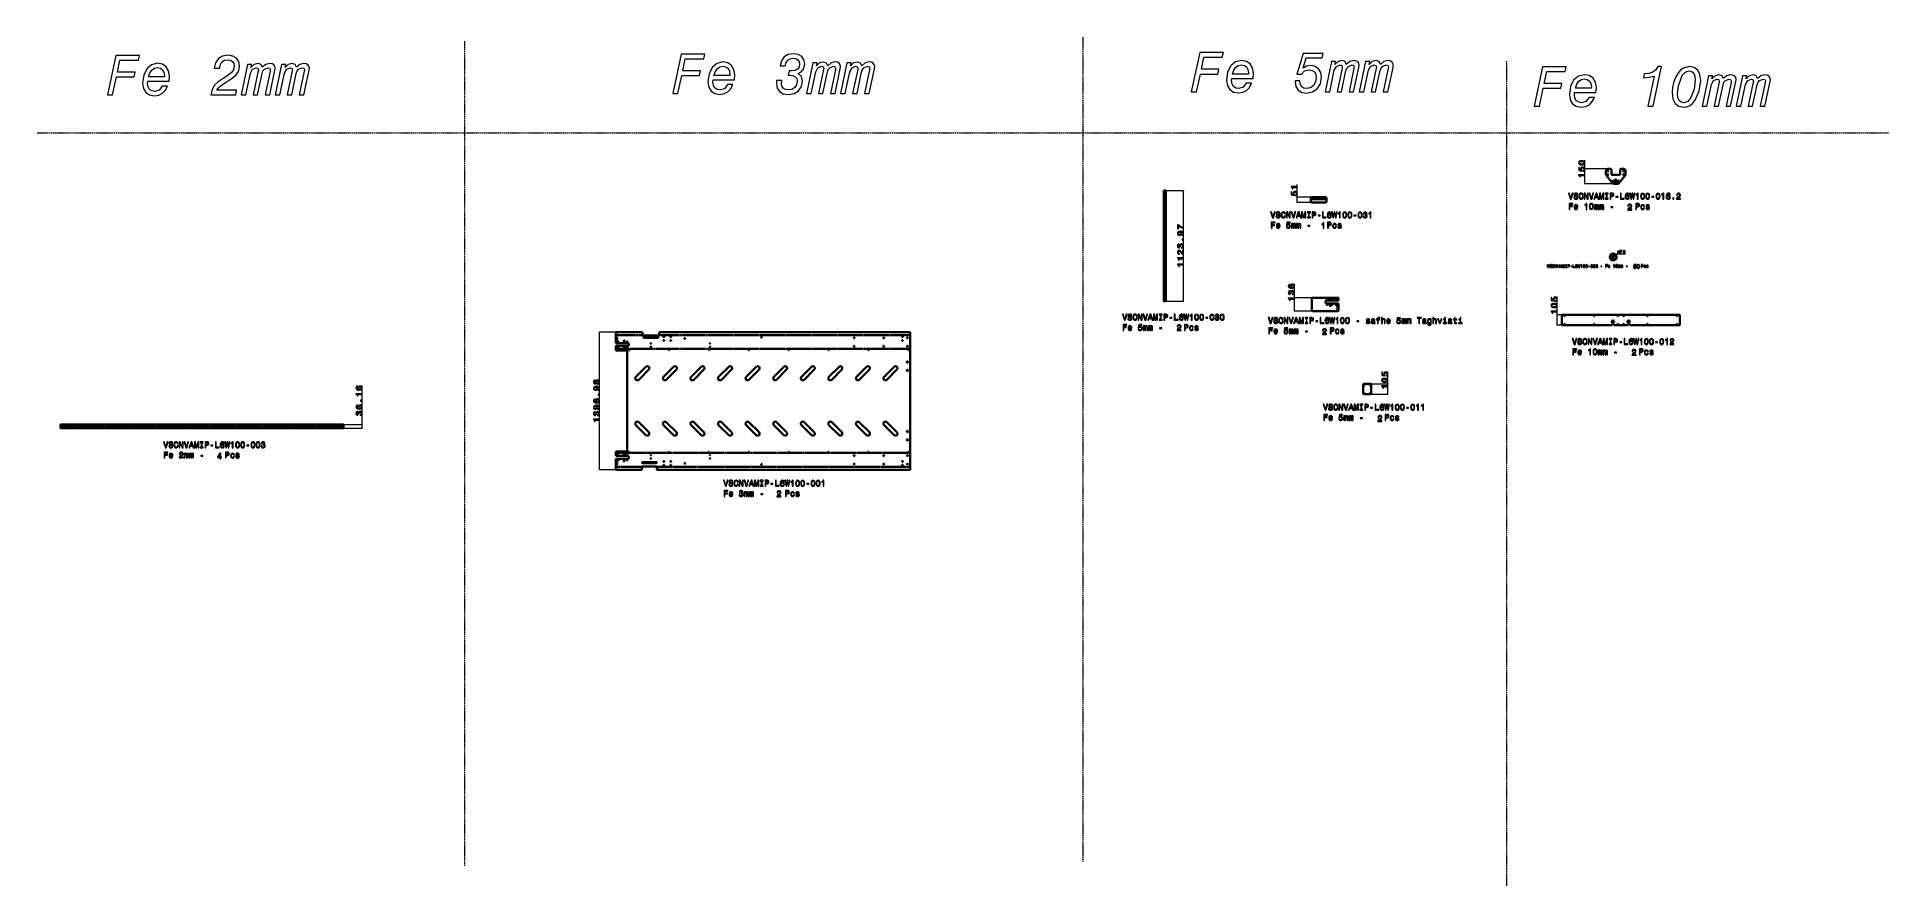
# Model space of a CAD drawing. Extents: x -8808 to 9997, y -3887 to 4728.
import ezdxf

# ---------------------------------------------------------------- set-up
doc = ezdxf.new("R2010")
doc.units = 0
doc.linetypes.add('AXES', pattern=[24, 15, -3, 3, -3])
doc.linetypes.add('PHANTOM', pattern=[20, 10, -2, 2, -2, 2, -2])

msp = doc.modelspace()

# ---------------------------------------------------------------- linework, layer by layer
at = {"color": 7, "linetype": 'PHANTOM', "lineweight": 13}
for p, q in [((1812.932617, 4727.794922), (1812.932617, -3642.09082)), ((-4466.435547, 4687.782227), (-4466.435547, -3682.104004)), ((6115.023438, 4483.091309), (6115.023438, -3886.794922)), ((-8808.230469, 3757.466309), (9997.230469, 3757.466309))]:
    msp.add_line(p, q, dxfattribs=at)
at = {"color": 7, "lineweight": 13}
for p, q in [((7141.103516, 3389.743408), (6905.611328, 3389.743408)), ((6907.611328, 3239.743408), (6907.611328, 3478.053711)), ((3988.023438, 3050.447998), (3988.023438, 3230.36499)), ((7201.716797, 3239.743408), (6905.611328, 3239.743408)), ((2653.6875, 3170.329346), (2836.042969, 3170.329346)), ((2834.042969, 2046.359009), (2834.042969, 3170.329346)), ((4129.957031, 3101.447998), (3986.023438, 3101.447998)), ((4129.957031, 3050.447998), (3986.023438, 3050.447998)), ((7171.152344, 2472.281738), (7234.353516, 2529.121338)), ((7234.353516, 2529.121338), (7320.398438, 2529.121338)), ((7247.353516, 2531.121338), (7253.353516, 2561.121094)), ((4145.072266, 2082.397949), (3957.898438, 2082.397949)), ((3959.898438, 1946.397827), (3959.898438, 2225.146484)), ((6628.298828, 1803.92041), (6628.298828, 2094.058594)), ((2653.6875, 2046.359009), (2836.042969, 2046.359009)), ((4145.072266, 1946.397827), (3957.898438, 1946.397827)), ((6677.253906, 1908.92041), (6626.298828, 1908.92041)), ((-2932.371094, 1733.463745), (-3097.129883, 1733.463745)), ((-3095.129883, 336.483276), (-3095.129883, 1733.463745)), ((6677.253906, 1803.92041), (6626.298828, 1803.92041)), ((4908.019531, 1102.627686), (4908.019531, 1334.666748)), ((-5507.25, 758.815186), (-5507.25, 1192.019531)), ((4736.478516, 1207.627686), (4910.019531, 1207.627686)), ((4736.478516, 1102.627686), (4910.019531, 1102.627686)), ((-5697.368164, 794.978638), (-5505.25, 794.978638)), ((-5697.368164, 758.815186), (-5505.25, 758.815186)), ((-2932.371094, 336.483276), (-3097.129883, 336.483276))]:
    msp.add_line(p, q, dxfattribs=at)
at = {"color": 7, "lineweight": 35}
for p, q in [((7143.103516, 3389.743408), (7168.103516, 3389.743408)), ((7278.103516, 3389.743408), (7303.103516, 3389.743408)), ((7123.103516, 3335.509033), (7123.103516, 3369.743408)), ((7127.486328, 3323.015137), (7188.099609, 3247.249512)), ((7178.103516, 3339.143311), (7178.103516, 3379.743408)), ((7258.103516, 3329.143311), (7188.103516, 3329.143311)), ((7242.492188, 3239.743408), (7203.716797, 3239.743408)), ((7318.720703, 3323.015137), (7258.109375, 3247.249512)), ((7268.103516, 3379.743408), (7268.103516, 3339.143311)), ((7323.103516, 3369.743408), (7323.103516, 3335.509033)), ((2633.6875, 3168.329346), (2633.6875, 2048.358887)), ((2639.4375, 3163.329346), (2639.4375, 3126.829346)), ((2647.9375, 3126.829346), (2647.9375, 3163.329346)), ((2653.6875, 2048.358887), (2653.6875, 3168.329346)), ((4126.957031, 3096.447998), (4126.957031, 3055.447998)), ((4279.957031, 3101.447998), (4131.957031, 3101.447998)), ((4131.957031, 3050.447998), (4279.957031, 3050.447998)), ((4276.707031, 3089.947998), (4135.207031, 3089.947998)), ((4135.207031, 3081.447998), (4276.707031, 3081.447998)), ((4284.957031, 3055.447998), (4284.957031, 3096.447998)), ((4137.072266, 1956.397827), (4137.072266, 2072.397949)), ((4147.072266, 2082.397949), (4407.072266, 2082.397949)), ((4407.072266, 2082.397949), (4407.072266, 2053.897949)), ((4397.072266, 1946.397827), (4147.072266, 1946.397827)), ((4407.072266, 2053.897949), (4289.072266, 2053.897949)), ((4407.072266, 2023.897827), (4289.072266, 2023.897827)), ((4407.072266, 2023.897827), (4407.072266, 1956.397827)), ((6674.253906, 1903.92041), (6674.253906, 1808.92041)), ((6679.253906, 1908.92041), (7869.253906, 1908.92041)), ((7874.253906, 1808.92041), (7874.253906, 1903.92041)), ((-2930.371094, 1733.463745), (-2660.371094, 1733.463745)), ((-2930.371094, 1733.463745), (-2930.371094, 1622.718628)), ((-2660.371094, 1700.218628), (-2660.371094, 1733.463745)), ((-2660.371094, 1700.218628), (-2490.371094, 1700.218628)), ((-2490.371094, 1733.463745), (59.628906, 1733.463745)), ((-2490.371094, 1733.463745), (-2490.371094, 1700.218628)), ((59.628906, 336.483276), (59.628906, 1733.463745)), ((7181.898438, 1803.92041), (6679.253906, 1803.92041)), ((7341.898438, 1803.92041), (7206.609375, 1803.92041)), ((7869.253906, 1803.92041), (7366.609375, 1803.92041)), ((-2930.371094, 1622.718628), (-2812.371094, 1622.718628)), ((-2930.371094, 1592.718628), (-2812.371094, 1592.718628)), ((-2930.371094, 1592.718628), (-2930.371094, 1546.973511)), ((-2930.371094, 1546.973511), (-2815.371094, 1546.973511)), ((-2815.371094, 1546.973511), (-2815.371094, 522.973511)), ((-2646.121094, 1685.218628), (-2504.621094, 1685.218628)), ((-2646.121094, 1676.718628), (-2504.621094, 1676.718628)), ((-2727.043945, 1279.115723), (-2624.513672, 1381.64624)), ((-2698.759766, 1250.831421), (-2596.228516, 1353.361816)), ((-2447.043945, 1279.115723), (-2344.513672, 1381.64624)), ((-2418.759766, 1250.831421), (-2316.228516, 1353.361816)), ((-2167.043945, 1279.115723), (-2064.513672, 1381.64624)), ((-2138.759766, 1250.831421), (-2036.228516, 1353.361816)), ((-1887.043945, 1279.115723), (-1784.513672, 1381.64624)), ((-1858.759766, 1250.831421), (-1756.228516, 1353.361816)), ((-1607.043945, 1279.115723), (-1504.513672, 1381.64624)), ((-1578.759766, 1250.831421), (-1476.228516, 1353.361816)), ((-1327.043945, 1279.115723), (-1224.513672, 1381.64624)), ((-1298.759766, 1250.831421), (-1196.228516, 1353.361816)), ((-1047.043945, 1279.115723), (-944.513672, 1381.64624)), ((-1018.759766, 1250.831421), (-916.228516, 1353.361816)), ((-767.043945, 1279.115723), (-664.513672, 1381.64624)), ((-738.759766, 1250.831421), (-636.228516, 1353.361816)), ((-487.043945, 1279.115723), (-384.513672, 1381.64624)), ((-458.759766, 1250.831421), (-356.228516, 1353.361816)), ((-207.043945, 1279.115723), (-104.513672, 1381.64624)), ((-178.759766, 1250.831421), (-76.228516, 1353.361816)), ((4659.478516, 1202.627686), (4659.478516, 1107.627686)), ((4734.478516, 1207.627686), (4664.478516, 1207.627686)), ((4739.478516, 1107.627686), (4739.478516, 1202.627686)), ((4664.478516, 1102.627686), (4734.478516, 1102.627686)), ((-8571.368164, 791.978638), (-8571.368164, 761.815186)), ((-5699.368164, 794.978638), (-8568.368164, 794.978638)), ((-5699.368164, 758.815186), (-8568.368164, 758.815186)), ((-5696.368164, 761.815186), (-5696.368164, 791.978638)), ((-2727.043945, 790.831421), (-2624.513672, 688.300903)), ((-2698.759766, 819.115662), (-2596.228516, 716.585205)), ((-2447.043945, 790.831421), (-2344.513672, 688.300903)), ((-2418.759766, 819.115662), (-2316.228516, 716.585205)), ((-2167.043945, 790.831421), (-2064.513672, 688.300903)), ((-2138.759766, 819.115662), (-2036.228516, 716.585205)), ((-1887.043945, 790.831421), (-1784.513672, 688.300903)), ((-1858.759766, 819.115662), (-1756.228516, 716.585205)), ((-1607.043945, 790.831421), (-1504.513672, 688.300903)), ((-1578.759766, 819.115662), (-1476.228516, 716.585205)), ((-1327.043945, 790.831421), (-1224.513672, 688.300903)), ((-1298.759766, 819.115662), (-1196.228516, 716.585205)), ((-1047.043945, 790.831421), (-944.513672, 688.300903)), ((-1018.759766, 819.115662), (-916.228516, 716.585205)), ((-767.043945, 790.831421), (-664.513672, 688.300903)), ((-738.759766, 819.115662), (-636.228516, 716.585205)), ((-487.043945, 790.831421), (-384.513672, 688.300903)), ((-458.759766, 819.115662), (-356.228516, 716.585205)), ((-207.043945, 790.831421), (-104.513672, 688.300903)), ((-178.759766, 819.115662), (-76.228516, 716.585205)), ((-2930.371094, 522.973511), (-2815.371094, 522.973511)), ((-2930.371094, 522.973511), (-2930.371094, 477.228394)), ((-2930.371094, 477.228394), (-2812.371094, 477.228394)), ((-2930.371094, 447.228394), (-2812.371094, 447.228394)), ((-2930.371094, 447.228394), (-2930.371094, 336.483276)), ((-2661.121094, 413.228394), (-2519.621094, 413.228394)), ((-2661.121094, 404.728394), (-2519.621094, 404.728394)), ((-2930.371094, 336.483276), (-2665.371094, 336.483276)), ((-2665.371094, 336.483276), (-2665.371094, 369.728394)), ((-2515.371094, 369.728394), (-2665.371094, 369.728394)), ((-2515.371094, 369.728394), (-2515.371094, 336.483276)), ((-2515.371094, 336.483276), (59.628906, 336.483276))]:
    msp.add_line(p, q, dxfattribs=at)
at = {"color": 1, "linetype": 'AXES', "lineweight": 35}
for p, q in [((2653.6875, 3118.768311), (2633.6875, 3118.768311)), ((2633.6875, 2160.227783), (2653.6875, 2160.227783)), ((-2660.371094, 1703.341187), (-2930.371094, 1703.341187)), ((59.628906, 1703.341187), (-2490.371094, 1703.341187)), ((59.628906, 1563.096069), (-2930.371094, 1563.096069)), ((-8571.368164, 776.896851), (-5696.368164, 776.896851)), ((-2930.371094, 506.850952), (59.628906, 506.850952)), ((-2930.371094, 366.605835), (-2665.371094, 366.605835)), ((-2515.371094, 366.605835), (59.628906, 366.605835))]:
    msp.add_line(p, q, dxfattribs=at)
at = {"color": 7, "lineweight": 35, "ltscale": 0.4}
for p, q in [((2635.6875, 3170.329346), (2651.6875, 3170.329346)), ((2651.6875, 2046.359009), (2635.6875, 2046.359009))]:
    msp.add_line(p, q, dxfattribs=at)
at = {"color": 7, "lineweight": 35, "ltscale": 0.088147}
msp.add_line((2641.537109, 3123.163086), (2645.029297, 3122.676758), dxfattribs=at)
at = {"color": 7, "lineweight": 35, "ltscale": 0.023589}
msp.add_line((2645.029297, 3122.676758), (2645.837891, 3123.163086), dxfattribs=at)
at = {"color": 7, "lineweight": 35, "ltscale": 0.487494}
for p, q in [((2639.4375, 2150.901123), (2639.4375, 2131.401367)), ((2647.9375, 2131.401367), (2647.9375, 2150.901123))]:
    msp.add_line(p, q, dxfattribs=at)
at = {"color": 7, "lineweight": 35, "ltscale": 0.4875}
for p, q in [((2639.4375, 2072.401367), (2639.4375, 2052.901367)), ((2647.9375, 2052.901367), (2647.9375, 2072.401367))]:
    msp.add_line(p, q, dxfattribs=at)
at = {"color": 7, "lineweight": 13}
for points in [[(-8093.994141, 4141.891113), (-8041.044434, 4141.891113), (-8002.483398, 4323.761719), (-7823.490723, 4323.761719), (-7813.130859, 4372.106934), (-7992.123535, 4372.106934), (-7966.224609, 4493.545898), (-7779.174316, 4493.545898), (-7768.814453, 4541.31543), (-8008.814453, 4541.31543)], [(-7043.059082, 4141.891113), (-6790.972656, 4141.891113), (-6781.76416, 4187.358398), (-6981.476563, 4187.358398), (-6967.087891, 4211.53125), (-6944.066406, 4233.401855), (-6879.030273, 4277.71875), (-6826.65625, 4311.099609), (-6785.792969, 4345.056641), (-6759.893555, 4383.617676), (-6750.685059, 4433.689453), (-6759.317871, 4478.582031), (-6783.490723, 4513.114258), (-6821.476563, 4535.560059), (-6870.972656, 4544.193359), (-6925.648926, 4534.984375), (-6967.087891, 4509.085449), (-6995.289063, 4467.646484), (-7009.677734, 4410.667969), (-6956.152344, 4410.667969), (-6946.943848, 4448.653809), (-6930.253418, 4475.704102), (-6904.929688, 4491.819336), (-6870.397461, 4497.574707), (-6843.922363, 4492.970215), (-6823.77832, 4479.73291), (-6810.541016, 4459.013672), (-6805.936523, 4431.962891), (-6813.994141, 4393.977539), (-6836.44043, 4364.625), (-6871.54834, 4337.574219), (-6918.742188, 4307.646484), (-6968.814453, 4273.689453), (-7006.224609, 4238.582031), (-7031.54834, 4196.567383)], [(-2353.076172, 4156.285645), (-2300.126953, 4156.285645), (-2261.56543, 4338.15625), (-2082.572266, 4338.15625), (-2072.212891, 4386.501465), (-2251.206055, 4386.501465), (-2225.306641, 4507.94043), (-2038.255859, 4507.94043), (-2027.896484, 4555.709961), (-2267.896484, 4555.709961)], [(-1298.6875, 4286.933105), (-1300.414063, 4255.27832), (-1292.932617, 4208.659668), (-1269.334961, 4174.127441), (-1231.349609, 4152.83252), (-1178.975586, 4144.774902), (-1120.845703, 4155.134766), (-1075.378906, 4182.760742), (-1046.026367, 4225.350586), (-1035.09082, 4279.451172), (-1046.026367, 4326.069824), (-1078.255859, 4359.451172), (-1050.054688, 4375.566406), (-1029.334961, 4397.436523), (-1017.249023, 4424.487305), (-1012.644531, 4456.141602), (-1020.702148, 4498.15625), (-1043.723633, 4530.386719), (-1080.558594, 4551.105469), (-1128.328125, 4558.587891), (-1180.126953, 4549.95459), (-1220.990234, 4526.357422), (-1249.191406, 4487.220703), (-1263.580078, 4434.271484), (-1211.206055, 4434.271484), (-1201.99707, 4468.803711), (-1185.306641, 4493.551758), (-1161.708984, 4508.515625), (-1130.629883, 4513.695801), (-1103.580078, 4509.091309), (-1082.860352, 4497.004883), (-1069.623047, 4478.012207), (-1065.018555, 4453.839844), (-1070.774414, 4424.487305), (-1086.313477, 4402.041016), (-1112.212891, 4388.228027), (-1147.896484, 4383.624023), (-1170.342773, 4383.624023), (-1179.550781, 4341.03418), (-1164.586914, 4341.609375), (-1132.357422, 4337.580566), (-1108.18457, 4325.494141), (-1093.795898, 4307.077148), (-1088.616211, 4281.75293), (-1095.522461, 4243.767578), (-1113.364258, 4215.566406), (-1142.140625, 4197.148926), (-1178.975586, 4190.818359), (-1208.90332, 4194.84668), (-1230.774414, 4208.083984), (-1244.586914, 4228.228027), (-1248.616211, 4256.429688), (-1245.738281, 4286.933105)], [(2913.029297, 4170.679688), (2965.978516, 4170.679688), (3004.539063, 4352.550293), (3183.533203, 4352.550293), (3193.892578, 4400.895508), (3014.900391, 4400.895508), (3040.798828, 4522.334473), (3227.849609, 4522.334473), (3238.208984, 4570.104004), (2998.208984, 4570.104004)], [(3966.841797, 4283.485352), (3966.841797, 4273.701172), (3974.324219, 4225.355957), (3997.345703, 4189.09668), (4033.605469, 4166.650879), (4082.525391, 4158.593262), (4142.957031, 4170.679688), (4191.878906, 4203.485352), (4223.533203, 4254.132813), (4235.619141, 4319.168945), (4227.5625, 4368.089844), (4205.115234, 4406.075195), (4170.007813, 4429.672852), (4125.115234, 4438.305664), (4082.525391, 4431.974609), (4049.720703, 4413.557617), (4080.798828, 4516.579102), (4241.949219, 4516.579102), (4251.158203, 4561.471191), (4047.417969, 4561.471191), (3984.683594, 4351.974609), (4033.029297, 4351.974609), (4063.533203, 4383.629395), (4111.302734, 4394.564453), (4141.806641, 4389.384766), (4164.251953, 4375.571777), (4177.490234, 4351.399414), (4182.09375, 4318.593262), (4175.1875, 4272.550293), (4155.042969, 4236.866699), (4123.964844, 4213.845215), (4083.675781, 4205.787598), (4054.324219, 4210.391602), (4033.605469, 4224.205078), (4020.367188, 4246.075195), (4016.337891, 4277.154297), (4016.337891, 4283.485352)], [(-7683.634766, 4280.020508), (-7467.231445, 4280.020508), (-7463.203125, 4331.819336), (-7471.835938, 4385.344238), (-7496.008789, 4426.208008), (-7533.994141, 4452.106934), (-7583.490723, 4461.31543), (-7645.648926, 4446.351563), (-7693.994141, 4405.488281), (-7725.073242, 4341.603516), (-7736.008789, 4259.30127), (-7727.951172, 4205.200195), (-7704.354004, 4165.488281), (-7666.943848, 4140.740234), (-7615.720703, 4132.106934), (-7571.404297, 4139.013672), (-7533.994141, 4156.855469), (-7504.641602, 4187.93457), (-7482.771484, 4230.524414), (-7536.296387, 4230.524414), (-7568.526367, 4189.661133), (-7610.541016, 4176.423828), (-7642.195801, 4181.603516), (-7665.217285, 4197.142578), (-7680.181152, 4222.466797), (-7685.361328, 4256.999023)], [(-7676.152344, 4323.761719), (-7661.188477, 4364.625), (-7640.469238, 4393.977539), (-7615.145508, 4411.243652), (-7584.641602, 4417.574707), (-7555.289063, 4411.819336), (-7532.843262, 4396.279297), (-7519.030273, 4370.956055), (-7513.850586, 4337.574219), (-7514.425781, 4323.761719)], [(-6671.260742, 4450.956055), (-6735.720703, 4141.891113), (-6689.102051, 4141.891113), (-6641.908203, 4361.74707), (-6619.461914, 4400.883789), (-6583.203125, 4416.999023), (-6567.087891, 4411.243652), (-6560.756836, 4396.855469), (-6562.483398, 4383.617676), (-6613.706543, 4141.891113), (-6568.814453, 4141.891113), (-6523.34668, 4358.869629), (-6514.138184, 4383.617676), (-6498.598633, 4401.459473), (-6462.339844, 4416.423828), (-6446.224609, 4411.243652), (-6439.893555, 4397.430664), (-6442.195801, 4382.466797), (-6492.843262, 4141.891113), (-6445.648926, 4141.891113), (-6392.124023, 4390.524414), (-6389.246094, 4413.545898), (-6393.274902, 4432.538574), (-6404.209961, 4447.50293), (-6422.051758, 4457.287109), (-6445.648926, 4460.740234), (-6484.785645, 4450.380371), (-6520.469238, 4421.027832), (-6520.469238, 4422.178711), (-6532.555664, 4449.804688), (-6564.209961, 4460.164551), (-6603.922363, 4450.380371), (-6635.577148, 4420.452148), (-6627.519531, 4450.956055)], [(-6324.785645, 4450.956055), (-6389.246094, 4141.891113), (-6342.627441, 4141.891113), (-6295.433594, 4361.74707), (-6272.987305, 4400.883789), (-6236.728516, 4416.999023), (-6220.613281, 4411.243652), (-6214.282227, 4396.855469), (-6216.008789, 4383.617676), (-6267.231445, 4141.891113), (-6222.339844, 4141.891113), (-6176.87207, 4358.869629), (-6167.663086, 4383.617676), (-6152.124023, 4401.459473), (-6115.865234, 4416.423828), (-6099.75, 4411.243652), (-6093.418945, 4397.430664), (-6095.720703, 4382.466797), (-6146.368164, 4141.891113), (-6099.173828, 4141.891113), (-6045.648438, 4390.524414), (-6042.771484, 4413.545898), (-6046.799805, 4432.538574), (-6057.735352, 4447.50293), (-6075.577148, 4457.287109), (-6099.173828, 4460.740234), (-6138.310547, 4450.380371), (-6173.994141, 4421.027832), (-6173.994141, 4422.178711), (-6186.080078, 4449.804688), (-6217.735352, 4460.164551), (-6257.447266, 4450.380371), (-6289.102539, 4420.452148), (-6281.044922, 4450.956055)], [(-1942.716797, 4294.415039), (-1726.313477, 4294.415039), (-1722.285156, 4346.213867), (-1730.917969, 4399.73877), (-1755.09082, 4440.602539), (-1793.076172, 4466.501465), (-1842.572266, 4475.709961), (-1904.730469, 4460.746094), (-1953.076172, 4419.882813), (-1984.155273, 4355.998047), (-1995.09082, 4273.695801), (-1987.033203, 4219.594727), (-1963.435547, 4179.882813), (-1926.026367, 4155.134766), (-1874.802734, 4146.501465), (-1830.486328, 4153.408203), (-1793.076172, 4171.25), (-1763.723633, 4202.329102), (-1741.853516, 4244.918945), (-1795.378906, 4244.918945), (-1827.608398, 4204.055664), (-1869.623047, 4190.818359), (-1901.277344, 4195.998047), (-1924.298828, 4211.537109), (-1939.263672, 4236.861328), (-1944.443359, 4271.393555)], [(-1935.234375, 4338.15625), (-1920.270508, 4379.019531), (-1899.550781, 4408.37207), (-1874.227539, 4425.638184), (-1843.723633, 4431.969238), (-1814.371094, 4426.213867), (-1791.924805, 4410.673828), (-1778.112305, 4385.350586), (-1772.932617, 4351.96875), (-1773.507813, 4338.15625)], [(-930.342773, 4465.350586), (-994.802734, 4156.285645), (-948.18457, 4156.285645), (-900.990234, 4376.141602), (-878.543945, 4415.27832), (-842.285156, 4431.393555), (-826.169922, 4425.638184), (-819.838867, 4411.25), (-821.56543, 4398.012207), (-872.789063, 4156.285645), (-827.896484, 4156.285645), (-782.428711, 4373.26416), (-773.220703, 4398.012207), (-757.680664, 4415.854004), (-721.421875, 4430.818359), (-705.306641, 4425.638184), (-698.975586, 4411.825195), (-701.277344, 4396.861328), (-751.924805, 4156.285645), (-704.730469, 4156.285645), (-651.206055, 4404.918945), (-648.328125, 4427.94043), (-652.356445, 4446.933105), (-663.291992, 4461.897461), (-681.133789, 4471.681641), (-704.730469, 4475.134766), (-743.867188, 4464.774902), (-779.550781, 4435.422363), (-779.550781, 4436.573242), (-791.637695, 4464.199219), (-823.291992, 4474.559082), (-863.003906, 4464.774902), (-894.65918, 4434.84668), (-886.601563, 4465.350586)], [(-583.867188, 4465.350586), (-648.328125, 4156.285645), (-601.708984, 4156.285645), (-554.515625, 4376.141602), (-532.069336, 4415.27832), (-495.810547, 4431.393555), (-479.695313, 4425.638184), (-473.364258, 4411.25), (-475.09082, 4398.012207), (-526.313477, 4156.285645), (-481.421875, 4156.285645), (-435.954102, 4373.26416), (-426.745117, 4398.012207), (-411.206055, 4415.854004), (-374.947266, 4430.818359), (-358.832031, 4425.638184), (-352.500977, 4411.825195), (-354.802734, 4396.861328), (-405.450195, 4156.285645), (-358.255859, 4156.285645), (-304.730469, 4404.918945), (-301.853516, 4427.94043), (-305.881836, 4446.933105), (-316.817383, 4461.897461), (-334.65918, 4471.681641), (-358.255859, 4475.134766), (-397.392578, 4464.774902), (-433.076172, 4435.422363), (-433.076172, 4436.573242), (-445.162109, 4464.199219), (-476.817383, 4474.559082), (-516.529297, 4464.774902), (-548.18457, 4434.84668), (-540.126953, 4465.350586)], [(3323.388672, 4308.809082), (3539.791016, 4308.809082), (3543.820313, 4360.607422), (3535.1875, 4414.132813), (3511.015625, 4454.996094), (3473.029297, 4480.895508), (3423.533203, 4490.104492), (3361.375, 4475.140137), (3313.029297, 4434.276855), (3281.949219, 4370.391602), (3271.015625, 4288.089844), (3279.072266, 4233.989258), (3302.669922, 4194.276855), (3340.080078, 4169.52832), (3391.302734, 4160.895508), (3435.619141, 4167.801758), (3473.029297, 4185.643555), (3502.380859, 4216.722656), (3524.251953, 4259.3125), (3470.726563, 4259.3125), (3438.496094, 4218.449219), (3396.482422, 4205.211914), (3364.828125, 4210.391602), (3341.806641, 4225.931641), (3326.841797, 4251.254883), (3321.662109, 4285.787598)], [(3330.871094, 4352.550293), (3345.833984, 4393.413574), (3366.554688, 4422.766113), (3391.878906, 4440.032227), (3422.380859, 4446.363281), (3451.734375, 4440.607422), (3474.179688, 4425.068359), (3487.994141, 4399.744141), (3493.173828, 4366.363281), (3492.597656, 4352.550293)], [(4335.763672, 4479.744141), (4271.302734, 4170.679688), (4317.921875, 4170.679688), (4365.115234, 4390.536133), (4387.5625, 4429.672852), (4423.820313, 4445.787598), (4439.935547, 4440.032227), (4446.265625, 4425.643555), (4444.539063, 4412.40625), (4393.316406, 4170.679688), (4438.208984, 4170.679688), (4483.675781, 4387.658203), (4492.884766, 4412.40625), (4508.425781, 4430.248047), (4544.683594, 4445.211914), (4560.798828, 4440.032227), (4567.128906, 4426.219238), (4564.828125, 4411.254883), (4514.179688, 4170.679688), (4561.375, 4170.679688), (4614.900391, 4419.3125), (4617.777344, 4442.334473), (4613.748047, 4461.327148), (4602.8125, 4476.291016), (4584.972656, 4486.075195), (4561.375, 4489.52832), (4522.238281, 4479.168945), (4486.554688, 4449.816406), (4486.554688, 4450.967773), (4474.46875, 4478.593262), (4442.8125, 4488.953125), (4403.101563, 4479.168945), (4371.447266, 4449.240723), (4379.503906, 4479.744141)], [(4682.238281, 4479.744141), (4617.777344, 4170.679688), (4664.396484, 4170.679688), (4711.589844, 4390.536133), (4734.037109, 4429.672852), (4770.294922, 4445.787598), (4786.410156, 4440.032227), (4792.742188, 4425.643555), (4791.015625, 4412.40625), (4739.791016, 4170.679688), (4784.683594, 4170.679688), (4830.152344, 4387.658203), (4839.359375, 4412.40625), (4854.900391, 4430.248047), (4891.158203, 4445.211914), (4907.273438, 4440.032227), (4913.605469, 4426.219238), (4911.302734, 4411.254883), (4860.654297, 4170.679688), (4907.849609, 4170.679688), (4961.375, 4419.3125), (4964.251953, 4442.334473), (4960.222656, 4461.327148), (4949.289063, 4476.291016), (4931.447266, 4486.075195), (4907.849609, 4489.52832), (4868.712891, 4479.168945), (4833.029297, 4449.816406), (4833.029297, 4450.967773), (4820.943359, 4478.593262), (4789.289063, 4488.953125), (4749.576172, 4479.168945), (4717.921875, 4449.240723), (4725.978516, 4479.744141)], [(6394.990234, 4026.736328), (6447.939453, 4026.736328), (6486.5, 4208.606934), (6665.494141, 4208.606934), (6675.853516, 4256.952148), (6496.861328, 4256.952148), (6522.759766, 4378.391113), (6709.810547, 4378.391113), (6720.169922, 4426.161133), (6480.169922, 4426.161133)], [(6805.349609, 4164.865723), (7021.751953, 4164.865723), (7025.78125, 4216.664063), (7017.148438, 4270.189453), (6992.976563, 4311.052734), (6954.990234, 4336.952148), (6905.494141, 4346.161133), (6843.335938, 4331.196777), (6794.990234, 4290.333496), (6763.910156, 4226.448242), (6752.976563, 4144.146484), (6761.033203, 4090.045654), (6784.630859, 4050.333496), (6822.041016, 4025.585205), (6873.263672, 4016.952148), (6917.580078, 4023.858643), (6954.990234, 4041.700439), (6984.341797, 4072.779541), (7006.212891, 4115.369141), (6952.6875, 4115.369141), (6920.457031, 4074.506104), (6878.443359, 4061.268799), (6846.789063, 4066.448486), (6823.767578, 4081.988037), (6808.802734, 4107.311523), (6803.623047, 4141.844238)], [(7550.097656, 4026.736328), (7601.320313, 4026.736328), (7686.5, 4429.038574), (7650.242188, 4429.038574), (7629.523438, 4395.081543), (7599.59375, 4372.060059), (7560.457031, 4358.822754), (7512.113281, 4353.642578), (7504.054688, 4315.657227), (7562.759766, 4319.686035), (7614.558594, 4330.621094)], [(7795.853516, 4164.290039), (7803.335938, 4099.254395), (7825.78125, 4052.635498), (7862.041016, 4025.009766), (7912.6875, 4015.225586), (7945.494141, 4019.829834), (7975.998047, 4033.067383), (8003.623047, 4054.937744), (8027.796875, 4086.016846), (8069.234375, 4180.980957), (8085.349609, 4285.729492), (8077.292969, 4346.736328), (8054.845703, 4391.628418), (8018.011719, 4419.254395), (7969.089844, 4429.038574), (7909.810547, 4413.499023), (7883.335938, 4394.505859), (7860.314453, 4368.606934), (7833.263672, 4324.290039), (7813.119141, 4274.218262), (7799.882813, 4220.117676)], [(7967.363281, 4384.146484), (7994.414063, 4377.81543), (8014.558594, 4360.549316), (8026.644531, 4331.196777), (8030.673828, 4289.757813), (8018.587891, 4198.822754), (7985.78125, 4113.067383), (7953.550781, 4073.35498), (7914.414063, 4060.693115), (7885.636719, 4066.448486), (7865.494141, 4083.714844), (7853.408203, 4113.067383), (7849.953125, 4155.081543), (7858.587891, 4232.204102), (7885.636719, 4311.628418), (7902.328125, 4343.283203), (7921.320313, 4365.729492), (7942.615234, 4379.541992)], [(8164.199219, 4335.800781), (8099.738281, 4026.736328), (8146.357422, 4026.736328), (8193.550781, 4246.592773), (8215.998047, 4285.729492), (8252.255859, 4301.844238), (8268.371094, 4296.088867), (8274.703125, 4281.700195), (8272.976563, 4268.462891), (8221.751953, 4026.736328), (8266.644531, 4026.736328), (8312.113281, 4243.714844), (8321.320313, 4268.462891), (8336.861328, 4286.304688), (8373.119141, 4301.268555), (8389.234375, 4296.088867), (8395.566406, 4282.275879), (8393.263672, 4267.311523), (8342.615234, 4026.736328), (8389.810547, 4026.736328), (8443.335938, 4275.369141), (8446.212891, 4298.391113), (8442.183594, 4317.383789), (8431.25, 4332.347656), (8413.408203, 4342.131836), (8389.810547, 4345.584961), (8350.673828, 4335.225586), (8314.990234, 4305.873047), (8314.990234, 4307.024414), (8302.904297, 4334.649902), (8271.25, 4345.009766), (8231.537109, 4335.225586), (8199.882813, 4305.297363), (8207.939453, 4335.800781)], [(8510.673828, 4335.800781), (8446.212891, 4026.736328), (8492.832031, 4026.736328), (8540.025391, 4246.592773), (8562.472656, 4285.729492), (8598.730469, 4301.844238), (8614.845703, 4296.088867), (8621.177734, 4281.700195), (8619.451172, 4268.462891), (8568.226563, 4026.736328), (8613.119141, 4026.736328), (8658.587891, 4243.714844), (8667.796875, 4268.462891), (8683.335938, 4286.304688), (8719.59375, 4301.268555), (8735.708984, 4296.088867), (8742.041016, 4282.275879), (8739.738281, 4267.311523), (8689.089844, 4026.736328), (8736.285156, 4026.736328), (8789.810547, 4275.369141), (8792.6875, 4298.391113), (8788.660156, 4317.383789), (8777.724609, 4332.347656), (8759.882813, 4342.131836), (8736.285156, 4345.584961), (8697.148438, 4335.225586), (8661.464844, 4305.873047), (8661.464844, 4307.024414), (8649.378906, 4334.649902), (8617.724609, 4345.009766), (8578.011719, 4335.225586), (8546.357422, 4305.297363), (8554.414063, 4335.800781)], [(6812.832031, 4208.606934), (6827.794922, 4249.470215), (6848.515625, 4278.822754), (6873.839844, 4296.088867), (6904.341797, 4302.419922), (6933.695313, 4296.664063), (6956.140625, 4281.125), (6969.955078, 4255.800781), (6975.134766, 4222.419922), (6974.558594, 4208.606934)], [(6876.302734, 3431.194824), (6889.875, 3432.491699), (6899.558594, 3436.554932), (6905.4375, 3443.039063), (6907.339844, 3452.030518), (6905.4375, 3460.935547), (6899.558594, 3467.419678), (6889.875, 3471.396484), (6876.302734, 3472.779785), (6862.814453, 3471.396484), (6857.455078, 3469.753906), (6853.044922, 3467.419678), (6847.166016, 3460.935547), (6845.177734, 3452.030518), (6847.166016, 3443.039063), (6853.132813, 3436.554932), (6862.814453, 3432.491699)], [(6889.962891, 3366.543457), (6897.050781, 3368.445557), (6902.583984, 3372.681885), (6906.042969, 3378.906738), (6907.339844, 3386.860596), (6905.783203, 3395.592529), (6901.546875, 3402.422363), (6894.802734, 3406.745117), (6886.158203, 3408.387939), (6878.117188, 3406.918213), (6871.806641, 3402.768311), (6867.742188, 3396.28418), (6866.273438, 3387.897949), (6867.310547, 3381.413818), (6870.164063, 3376.399414), (6853.996094, 3378.820068), (6853.996094, 3405.102539), (6846.908203, 3405.102539), (6846.908203, 3373.027588), (6878.722656, 3368.272705), (6878.722656, 3375.188965), (6874.660156, 3380.203369), (6873.189453, 3386.601074), (6874.140625, 3392.134277), (6876.908203, 3396.370605), (6881.144531, 3399.050781), (6886.589844, 3400.001709), (6892.037109, 3399.050781), (6896.273438, 3396.28418), (6898.953125, 3392.047852), (6899.904297, 3386.601074), (6899.298828, 3382.019043), (6897.310547, 3378.474365), (6894.199219, 3375.880615), (6889.962891, 3374.58374)], [(6876.302734, 3439.494629), (6865.841797, 3440.186035), (6858.320313, 3442.347656), (6853.910156, 3446.238037), (6852.353516, 3452.030518), (6853.910156, 3457.736572), (6858.320313, 3461.626953), (6865.841797, 3463.788574), (6876.302734, 3464.47998), (6886.849609, 3463.788574), (6894.371094, 3461.626953), (6898.78125, 3457.736572), (6900.25, 3452.030518), (6898.78125, 3446.238037), (6894.371094, 3442.347656), (6886.849609, 3440.186035)], [(3986.023438, 3202.785645), (3986.023438, 3210.653076), (3925.591797, 3210.653076), (3925.591797, 3204.77417), (3930.865234, 3203.218018), (3934.410156, 3200.105713), (3936.484375, 3195.350586), (3937.177734, 3188.780029), (3943.314453, 3188.780029), (3943.314453, 3202.785645)], [(6905.611328, 3322.38208), (6905.611328, 3330.249512), (6845.177734, 3330.249512), (6845.177734, 3324.370605), (6850.451172, 3322.814453), (6853.996094, 3319.701904), (6856.072266, 3314.947021), (6856.763672, 3308.376465), (6862.902344, 3308.376465), (6862.902344, 3322.38208)], [(3970.375, 3118.85498), (3977.464844, 3120.756836), (3982.998047, 3124.993164), (3986.457031, 3131.218018), (3987.753906, 3139.171875), (3986.197266, 3147.903809), (3981.960938, 3154.733887), (3975.216797, 3159.056641), (3966.572266, 3160.699219), (3958.53125, 3159.229492), (3952.220703, 3155.07959), (3948.15625, 3148.595459), (3946.6875, 3140.209473), (3947.724609, 3133.725342), (3950.578125, 3128.710938), (3934.410156, 3131.131592), (3934.410156, 3157.414063), (3927.320313, 3157.414063), (3927.320313, 3125.339111), (3959.136719, 3120.583984), (3959.136719, 3127.500488), (3955.072266, 3132.514893), (3953.603516, 3138.912598), (3954.554688, 3144.445801), (3957.320313, 3148.681885), (3961.556641, 3151.362061), (3967.003906, 3152.313232), (3972.451172, 3151.362061), (3976.6875, 3148.595459), (3979.367188, 3144.359131), (3980.318359, 3138.912598), (3979.712891, 3134.330322), (3977.724609, 3130.785645), (3974.611328, 3128.192139), (3970.375, 3126.895264)], [(6781.917969, 3143.132324), (6766.875, 3092.037354), (6751.398438, 3143.132324), (6743.185547, 3143.132324), (6762.552734, 3083.045898), (6771.197266, 3083.045898), (6790.130859, 3143.132324)], [(6749.150391, 2979.385986), (6757.191406, 2979.385986), (6757.191406, 3006.965332), (6782.4375, 3006.965332), (6782.4375, 3014.141113), (6757.191406, 3014.141113), (6757.191406, 3032.123779), (6788.228516, 3032.123779), (6788.228516, 3039.385986), (6749.150391, 3039.385986)], [(6805.261719, 3102.844238), (6797.392578, 3102.844238), (6799.123047, 3093.679932), (6803.445313, 3086.936279), (6810.101563, 3082.873047), (6819.09375, 3081.40332), (6827.998047, 3082.786621), (6834.65625, 3086.590576), (6838.892578, 3092.555908), (6840.447266, 3100.42334), (6839.150391, 3107.512695), (6835.519531, 3112.094971), (6829.640625, 3115.12085), (6821.773438, 3117.368652), (6815.029297, 3119.01123), (6810.621094, 3120.91333), (6808.113281, 3123.679932), (6807.335938, 3128.002686), (6808.113281, 3131.893066), (6810.361328, 3134.83252), (6813.820313, 3136.821045), (6818.574219, 3137.512695), (6823.416016, 3136.648193), (6827.220703, 3134.313965), (6829.728516, 3130.42334), (6830.9375, 3125.149658), (6838.804688, 3125.149658), (6838.804688, 3125.32251), (6837.421875, 3133.449463), (6833.359375, 3139.501221), (6826.960938, 3143.305176), (6818.316406, 3144.602051), (6810.535156, 3143.305176), (6804.482422, 3139.674072), (6800.591797, 3134.054443), (6799.208984, 3126.792236), (6800.332031, 3120.308105), (6803.617188, 3115.898926), (6808.804688, 3112.959473), (6815.894531, 3110.71167), (6822.898438, 3108.723145), (6828.171875, 3106.821045), (6831.371094, 3104.054443), (6832.494141, 3099.558838), (6831.457031, 3094.976807), (6828.777344, 3091.518555), (6824.712891, 3089.357178), (6819.439453, 3088.665527), (6813.560547, 3089.616455), (6809.064453, 3092.383057), (6806.210938, 3096.878662)], [(6807.681641, 3000.394531), (6838.113281, 3000.394531), (6838.201172, 3003.939209), (6836.816406, 3013.881592), (6833.013672, 3021.316895), (6826.960938, 3025.8125), (6818.919922, 3027.455078), (6811.052734, 3025.726074), (6805.001953, 3020.884521), (6801.111328, 3013.01709), (6799.728516, 3002.642578), (6801.025391, 2992.008545), (6804.914063, 2984.227539), (6810.880859, 2979.385986), (6818.662109, 2977.743408), (6825.404297, 2978.867188), (6830.9375, 2981.806641), (6835.001953, 2986.475342), (6837.335938, 2992.700195), (6829.814453, 2992.700195), (6828.257813, 2989.241943), (6826.009766, 2986.648193), (6819.613281, 2984.573242), (6814.683594, 2985.524414), (6810.966797, 2988.550293), (6808.546875, 2993.478271), (6807.681641, 3000.135254)], [(6807.681641, 3006.792236), (6808.632813, 3012.757813), (6810.966797, 3017.166992), (6814.511719, 3019.847168), (6819.179688, 3020.798096), (6823.761719, 3019.847168), (6827.306641, 3017.166992), (6829.46875, 3012.757813), (6830.246094, 3006.792236)], [(6884.972656, 3105.351318), (6883.244141, 3098.089111), (6880.390625, 3092.901855), (6876.414063, 3089.702881), (6871.744141, 3088.665527), (6866.125, 3090.22168), (6861.716797, 3094.890381), (6858.777344, 3102.498291), (6857.826172, 3113.045898), (6858.777344, 3123.50708), (6861.628906, 3131.201416), (6866.039063, 3135.870117), (6871.744141, 3137.512695), (6875.894531, 3136.648193), (6879.439453, 3134.227539), (6882.205078, 3130.336914), (6884.107422, 3124.976807), (6892.322266, 3124.976807), (6889.728516, 3133.189941), (6885.232422, 3139.414795), (6879.09375, 3143.305176), (6871.744141, 3144.688477), (6862.580078, 3142.5271), (6855.578125, 3136.475342), (6851.082031, 3126.532959), (6849.525391, 3113.045898), (6851.082031, 3099.558838), (6855.578125, 3089.616455), (6862.580078, 3083.478271), (6871.744141, 3081.40332), (6879.785156, 3083.045898), (6886.269531, 3087.62793), (6890.851563, 3095.149658), (6893.271484, 3105.351318)], [(6903.300781, 3083.045898), (6910.476563, 3083.045898), (6910.476563, 3132.239014), (6933.474609, 3083.045898), (6942.724609, 3083.045898), (6942.724609, 3143.045898), (6935.462891, 3143.045898), (6935.462891, 3093.852783), (6912.724609, 3143.045898), (6903.300781, 3143.045898)], [(6921.457031, 2979.385986), (6929.324219, 2979.385986), (6929.324219, 3039.818359), (6923.445313, 3039.818359), (6921.888672, 3034.544434), (6918.777344, 3030.999756), (6914.021484, 3028.924805), (6907.451172, 3028.233154), (6907.451172, 3022.094971), (6921.457031, 3022.094971)], [(6990.101563, 3143.132324), (6975.058594, 3092.037354), (6959.583984, 3143.132324), (6951.371094, 3143.132324), (6970.736328, 3083.045898), (6979.380859, 3083.045898), (6998.316406, 3143.132324)], [(6954.222656, 3008.694336), (6955.519531, 2995.12085), (6959.583984, 2985.437744), (6966.068359, 2979.558838), (6975.058594, 2977.656982), (6983.964844, 2979.558838), (6990.447266, 2985.437744), (6994.425781, 2995.12085), (6995.808594, 3008.694336), (6994.425781, 3022.181396), (6992.783203, 3027.541504), (6990.447266, 3031.950928), (6983.964844, 3037.829834), (6975.058594, 3039.818359), (6966.068359, 3037.829834), (6959.583984, 3031.864258), (6955.519531, 3022.181396)], [(6962.523438, 3008.694336), (6963.214844, 3019.155518), (6965.376953, 3026.677002), (6969.265625, 3031.086182), (6975.058594, 3032.642578), (6980.765625, 3031.086182), (6984.65625, 3026.677002), (6986.816406, 3019.155518), (6987.507813, 3008.694336), (6986.816406, 2998.146729), (6984.65625, 2990.625244), (6980.765625, 2986.216064), (6975.058594, 2984.746338), (6969.265625, 2986.216064), (6965.376953, 2990.625244), (6963.214844, 2998.146729)], [(7000.822266, 3083.045898), (7008.777344, 3083.045898), (7015.087891, 3100.682861), (7039.035156, 3100.682861), (7045.347656, 3083.045898), (7053.474609, 3083.045898), (7031.513672, 3143.132324), (7022.695313, 3143.132324)], [(7006.183594, 2979.385986), (7013.185547, 2979.385986), (7013.185547, 3010.42334), (7013.617188, 3015.092041), (7014.914063, 3018.463867), (7016.904297, 3020.452148), (7019.496094, 3021.230469), (7021.572266, 3020.538818), (7022.955078, 3018.80957), (7023.646484, 3015.870117), (7023.90625, 3011.979736), (7023.90625, 2979.385986), (7030.476563, 2979.385986), (7030.476563, 3010.42334), (7030.910156, 3015.005615), (7032.205078, 3018.377441), (7034.28125, 3020.452148), (7036.875, 3021.230469), (7038.949219, 3020.538818), (7040.332031, 3018.80957), (7041.197266, 3011.979736), (7041.197266, 2979.385986), (7048.201172, 2979.385986), (7048.201172, 3011.460938), (7047.767578, 3018.11792), (7046.384766, 3023.21875), (7043.617188, 3026.331299), (7039.123047, 3027.455078), (7033.849609, 3025.726074), (7029.785156, 3020.71167), (7026.585938, 3025.639648), (7021.226563, 3027.455078), (7016.298828, 3025.726074), (7012.925781, 3020.884521), (7012.925781, 3025.8125), (7006.183594, 3025.8125)], [(7017.853516, 3108.031494), (7027.105469, 3134.486816), (7036.355469, 3108.031494)], [(7057.537109, 3083.045898), (7064.195313, 3083.045898), (7064.195313, 3137.512695), (7075.433594, 3083.045898), (7082.869141, 3083.045898), (7094.021484, 3137.512695), (7094.021484, 3083.045898), (7100.765625, 3083.045898), (7100.765625, 3143.045898), (7090.216797, 3143.045898), (7079.150391, 3090.135254), (7068.171875, 3143.045898), (7057.537109, 3143.045898)], [(7058.228516, 2979.385986), (7065.232422, 2979.385986), (7065.232422, 3010.42334), (7065.664063, 3015.092041), (7066.960938, 3018.463867), (7068.949219, 3020.452148), (7071.542969, 3021.230469), (7073.617188, 3020.538818), (7075.001953, 3018.80957), (7075.693359, 3015.870117), (7075.953125, 3011.979736), (7075.953125, 2979.385986), (7082.523438, 2979.385986), (7082.523438, 3010.42334), (7082.955078, 3015.005615), (7084.251953, 3018.377441), (7086.326172, 3020.452148), (7088.919922, 3021.230469), (7090.996094, 3020.538818), (7092.378906, 3018.80957), (7093.244141, 3011.979736), (7093.244141, 2979.385986), (7100.246094, 2979.385986), (7100.246094, 3011.460938), (7099.814453, 3018.11792), (7098.431641, 3023.21875), (7095.664063, 3026.331299), (7091.167969, 3027.455078), (7085.894531, 3025.726074), (7081.832031, 3020.71167), (7078.632813, 3025.639648), (7073.271484, 3027.455078), (7068.34375, 3025.726074), (7064.972656, 3020.884521), (7064.972656, 3025.8125), (7058.228516, 3025.8125)], [(7127.220703, 3090.308105), (7116.154297, 3090.308105), (7116.154297, 3083.045898), (7146.240234, 3083.045898), (7146.240234, 3090.308105), (7135.173828, 3090.308105), (7135.173828, 3135.783691), (7146.240234, 3135.783691), (7146.240234, 3143.045898), (7116.154297, 3143.045898), (7116.154297, 3135.783691), (7127.220703, 3135.783691)], [(7165.001953, 3083.045898), (7172.955078, 3083.045898), (7172.955078, 3108.377197), (7181.773438, 3108.377197), (7190.677734, 3108.80957), (7197.767578, 3111.835449), (7202.349609, 3117.7146), (7203.90625, 3125.754883), (7202.695313, 3133.189941), (7199.238281, 3138.636719), (7193.53125, 3141.921875), (7185.75, 3143.045898), (7165.001953, 3143.045898)], [(7183.589844, 3135.697266), (7188.777344, 3135.178467), (7192.580078, 3133.535889), (7194.828125, 3130.509766), (7195.607422, 3125.754883), (7194.742188, 3120.740479), (7192.408203, 3117.7146), (7188.431641, 3116.158203), (7182.984375, 3115.726074), (7172.955078, 3115.726074), (7172.955078, 3135.697266)], [(7224.828125, 3102.844238), (7245.75, 3102.844238), (7245.75, 3109.674072), (7224.828125, 3109.674072)], [(7269.785156, 3083.045898), (7308.34375, 3083.045898), (7308.34375, 3090.308105), (7277.738281, 3090.308105), (7277.738281, 3143.045898), (7269.785156, 3143.045898)], [(7360.130859, 3126.878662), (7358.488281, 3133.881592), (7354.683594, 3139.068848), (7348.804688, 3142.354248), (7341.197266, 3143.478271), (7336.095703, 3142.873047), (7331.6875, 3141.230225), (7327.796875, 3138.550293), (7324.511719, 3134.746094), (7321.917969, 3129.991211), (7320.015625, 3124.19873), (7318.804688, 3117.368652), (7318.458984, 3109.674072), (7319.84375, 3097.397461), (7324.080078, 3088.492676), (7330.908203, 3083.132324), (7340.246094, 3081.316895), (7348.632813, 3082.873047), (7355.029297, 3086.936279), (7359.179688, 3093.333984), (7360.650391, 3101.460938), (7359.179688, 3109.674072), (7355.203125, 3115.985352), (7349.064453, 3119.962402), (7341.457031, 3121.345703), (7333.244141, 3119.616455), (7327.105469, 3114.688477), (7328.402344, 3124.19873), (7331.167969, 3131.028564), (7335.404297, 3135.092041), (7341.283203, 3136.475342), (7345.607422, 3135.783691), (7348.892578, 3133.968018), (7351.052734, 3130.942139), (7352.177734, 3126.878662)], [(7352.263672, 3101.374512), (7351.3125, 3095.927734), (7348.892578, 3091.777832), (7345.001953, 3089.01123), (7340.160156, 3088.146729), (7335.058594, 3089.01123), (7331.167969, 3091.691406), (7328.662109, 3095.841309), (7327.882813, 3101.288086), (7328.748047, 3106.648193), (7331.167969, 3110.71167), (7335.144531, 3113.305176), (7340.505859, 3114.256348), (7345.173828, 3113.305176), (7348.892578, 3110.798096), (7351.3125, 3106.734619)], [(7344.449219, 2972.502441), (7385.688477, 2972.502441), (7385.688477, 2979.9375), (7353.095215, 2979.9375), (7354.910645, 2984.000977), (7358.022949, 2987.372803), (7367.619629, 2993.510986), (7372.720215, 2996.104736), (7378.42627, 2999.822266), (7382.489746, 3004.14502), (7384.824219, 3009.24585), (7385.688477, 3015.038574), (7384.21875, 3022.300781), (7380.155273, 3028.006836), (7373.930664, 3031.637939), (7365.890137, 3032.934814), (7357.59082, 3031.465088), (7351.279297, 3027.401611), (7347.21582, 3020.91748), (7345.83252, 3012.358398), (7345.83252, 3011.147949), (7353.700195, 3011.147949), (7353.700195, 3011.8396), (7354.478027, 3017.718506), (7356.8125, 3022.04126), (7360.530273, 3024.807861), (7365.458008, 3025.759033), (7370.472656, 3024.894287), (7374.189941, 3022.73291), (7376.61084, 3019.361328), (7377.475586, 3015.125), (7376.870117, 3011.147949), (7375.227539, 3007.776123), (7372.460938, 3004.83667), (7368.656738, 3002.243164), (7363.556152, 2999.476563), (7355.083496, 2994.116211), (7349.118164, 2988.410156), (7345.573242, 2981.493896), (7344.449219, 2972.761719)], [(7375.087891, 3083.045898), (7382.695313, 3083.045898), (7391.341797, 3135.092041), (7400.246094, 3083.045898), (7407.507813, 3083.045898), (7418.056641, 3143.132324), (7411.140625, 3143.132324), (7403.705078, 3092.037354), (7395.144531, 3143.132324), (7387.623047, 3143.132324), (7379.238281, 3092.037354), (7371.802734, 3143.132324), (7364.712891, 3143.132324)], [(7425.232422, 2979.385986), (7433.185547, 2979.385986), (7433.185547, 3004.717285), (7442.003906, 3004.717285), (7450.908203, 3005.149658), (7457.998047, 3008.175537), (7462.580078, 3014.054688), (7464.136719, 3022.094971), (7462.925781, 3029.530029), (7459.46875, 3034.976807), (7453.761719, 3038.261963), (7445.980469, 3039.385986), (7425.232422, 3039.385986)], [(7441.917969, 3083.045898), (7449.785156, 3083.045898), (7449.785156, 3143.478271), (7443.90625, 3143.478271), (7442.349609, 3138.204346), (7439.238281, 3134.659668), (7434.482422, 3132.584717), (7427.912109, 3131.893066), (7427.912109, 3125.754883), (7441.917969, 3125.754883)], [(7443.820313, 3032.037354), (7449.007813, 3031.518555), (7452.810547, 3029.875977), (7455.058594, 3026.849854), (7455.837891, 3022.094971), (7454.972656, 3017.080566), (7452.638672, 3014.054688), (7448.662109, 3012.498291), (7443.214844, 3012.066162), (7433.185547, 3012.066162), (7433.185547, 3032.037354)], [(7474.683594, 3112.354248), (7475.980469, 3098.780762), (7480.044922, 3089.097656), (7486.529297, 3083.21875), (7495.519531, 3081.316895), (7504.425781, 3083.21875), (7510.908203, 3089.097656), (7514.886719, 3098.780762), (7516.269531, 3112.354248), (7514.886719, 3125.841309), (7513.244141, 3131.201416), (7510.908203, 3135.61084), (7504.425781, 3141.489746), (7495.519531, 3143.478271), (7486.529297, 3141.489746), (7480.044922, 3135.52417), (7475.980469, 3125.841309)], [(7507.191406, 3010.42334), (7514.712891, 3010.42334), (7513.15625, 3017.339844), (7509.439453, 3022.786621), (7503.646484, 3026.158203), (7496.125, 3027.455078), (7487.826172, 3025.726074), (7481.513672, 3020.884521), (7477.537109, 3013.01709), (7476.154297, 3002.469482), (7477.451172, 2992.008545), (7481.341797, 2984.227539), (7487.480469, 2979.385986), (7495.865234, 2977.743408), (7503.300781, 2979.040283), (7509.09375, 2982.671387), (7513.070313, 2988.377441), (7514.798828, 2995.985352), (7507.537109, 2995.985352), (7506.240234, 2991.143799), (7503.820313, 2987.512695), (7500.361328, 2985.264893), (7496.125, 2984.573242), (7490.851563, 2985.697266), (7487.046875, 2989.155518), (7484.712891, 2994.775146), (7483.935547, 3002.729004), (7484.712891, 3010.51001), (7487.134766, 3016.129395), (7491.023438, 3019.587646), (7496.125, 3020.798096), (7500.621094, 3020.02002), (7503.992188, 3018.031494), (7506.240234, 3014.746094)], [(7482.984375, 3112.354248), (7483.675781, 3122.81543), (7485.837891, 3130.336914), (7489.726563, 3134.746094), (7495.519531, 3136.30249), (7501.226563, 3134.746094), (7505.117188, 3130.336914), (7507.277344, 3122.81543), (7507.96875, 3112.354248), (7507.277344, 3101.806641), (7505.117188, 3094.285156), (7501.226563, 3089.875977), (7495.519531, 3088.40625), (7489.726563, 3089.875977), (7485.837891, 3094.285156), (7483.675781, 3101.806641)], [(7526.730469, 3112.354248), (7528.027344, 3098.780762), (7532.089844, 3089.097656), (7538.574219, 3083.21875), (7547.566406, 3081.316895), (7556.470703, 3083.21875), (7562.955078, 3089.097656), (7566.931641, 3098.780762), (7568.314453, 3112.354248), (7566.931641, 3125.841309), (7565.289063, 3131.201416), (7562.955078, 3135.61084), (7556.470703, 3141.489746), (7547.566406, 3143.478271), (7538.574219, 3141.489746), (7532.089844, 3135.52417), (7528.027344, 3125.841309)], [(7552.408203, 3006.446533), (7545.058594, 3008.175537), (7539.611328, 3010.164063), (7537.796875, 3014.227539), (7538.314453, 3017.080566), (7540.130859, 3019.155518), (7543.070313, 3020.452148), (7547.306641, 3020.970947), (7551.371094, 3020.452148), (7554.568359, 3018.895996), (7556.644531, 3016.561768), (7557.507813, 3013.449463), (7564.943359, 3013.449463), (7564.943359, 3013.622314), (7563.646484, 3019.241943), (7560.101563, 3023.651123), (7554.568359, 3026.417725), (7547.306641, 3027.455078), (7539.957031, 3026.417725), (7534.597656, 3023.564697), (7531.226563, 3019.328369), (7530.189453, 3013.968018), (7530.966797, 3008.780762), (7533.386719, 3005.149658), (7537.365234, 3002.555908), (7543.15625, 3000.740479), (7551.628906, 2998.665527), (7556.816406, 2996.50415), (7558.199219, 2994.775146), (7558.71875, 2992.181396), (7557.941406, 2988.982422), (7555.865234, 2986.561768), (7552.494141, 2985.005615), (7547.998047, 2984.486816), (7543.244141, 2985.005615), (7539.785156, 2986.821045), (7537.451172, 2989.760742), (7536.5, 2993.823975), (7529.150391, 2993.823975), (7530.361328, 2986.907715), (7533.90625, 2981.893311), (7539.525391, 2978.867188), (7547.306641, 2977.743408), (7555.433594, 2978.867188), (7561.398438, 2981.893311), (7565.029297, 2986.734619), (7566.326172, 2993.045898), (7565.375, 2998.492676), (7562.695313, 3002.210205), (7558.287109, 3004.630859)], [(7535.029297, 3112.354248), (7535.722656, 3122.81543), (7537.882813, 3130.336914), (7541.773438, 3134.746094), (7547.566406, 3136.30249), (7553.271484, 3134.746094), (7557.162109, 3130.336914), (7559.324219, 3122.81543), (7560.015625, 3112.354248), (7559.324219, 3101.806641), (7557.162109, 3094.285156), (7553.271484, 3089.875977), (7547.566406, 3088.40625), (7541.773438, 3089.875977), (7537.882813, 3094.285156), (7535.722656, 3101.806641)], [(7589.150391, 3102.844238), (7610.074219, 3102.844238), (7610.074219, 3109.674072), (7589.150391, 3109.674072)], [(7630.822266, 3112.354248), (7632.119141, 3098.780762), (7636.183594, 3089.097656), (7642.666016, 3083.21875), (7651.658203, 3081.316895), (7660.5625, 3083.21875), (7667.046875, 3089.097656), (7671.023438, 3098.780762), (7672.408203, 3112.354248), (7671.023438, 3125.841309), (7669.380859, 3131.201416), (7667.046875, 3135.61084), (7660.5625, 3141.489746), (7651.658203, 3143.478271), (7642.666016, 3141.489746), (7636.183594, 3135.52417), (7632.119141, 3125.841309)], [(7639.123047, 3112.354248), (7639.814453, 3122.81543), (7641.974609, 3130.336914), (7645.865234, 3134.746094), (7651.658203, 3136.30249), (7657.365234, 3134.746094), (7661.253906, 3130.336914), (7663.416016, 3122.81543), (7664.107422, 3112.354248), (7663.416016, 3101.806641), (7661.253906, 3094.285156), (7657.365234, 3089.875977), (7651.658203, 3088.40625), (7645.865234, 3089.875977), (7641.974609, 3094.285156), (7639.814453, 3101.806641)], [(7702.148438, 3083.045898), (7710.015625, 3083.045898), (7710.015625, 3143.478271), (7704.136719, 3143.478271), (7702.580078, 3138.204346), (7699.46875, 3134.659668), (7694.712891, 3132.584717), (7688.142578, 3131.893066), (7688.142578, 3125.754883), (7702.148438, 3125.754883)], [(7776.5, 3126.878662), (7774.857422, 3133.881592), (7771.052734, 3139.068848), (7765.173828, 3142.354248), (7757.566406, 3143.478271), (7752.464844, 3142.873047), (7748.056641, 3141.230225), (7744.166016, 3138.550293), (7740.880859, 3134.746094), (7738.287109, 3129.991211), (7736.384766, 3124.19873), (7735.173828, 3117.368652), (7734.828125, 3109.674072), (7736.210938, 3097.397461), (7740.447266, 3088.492676), (7747.277344, 3083.132324), (7756.615234, 3081.316895), (7765.001953, 3082.873047), (7771.398438, 3086.936279), (7775.548828, 3093.333984), (7777.017578, 3101.460938), (7775.548828, 3109.674072), (7771.572266, 3115.985352), (7765.433594, 3119.962402), (7757.826172, 3121.345703), (7749.611328, 3119.616455), (7743.474609, 3114.688477), (7744.771484, 3124.19873), (7747.537109, 3131.028564), (7751.773438, 3135.092041), (7757.652344, 3136.475342), (7761.974609, 3135.783691), (7765.259766, 3133.968018), (7767.421875, 3130.942139), (7768.544922, 3126.878662)], [(7768.632813, 3101.374512), (7767.681641, 3095.927734), (7765.259766, 3091.777832), (7761.369141, 3089.01123), (7756.529297, 3088.146729), (7751.427734, 3089.01123), (7747.537109, 3091.691406), (7745.029297, 3095.841309), (7744.251953, 3101.288086), (7745.117188, 3106.648193), (7747.537109, 3110.71167), (7751.513672, 3113.305176), (7756.875, 3114.256348), (7761.542969, 3113.305176), (7765.259766, 3110.798096), (7767.681641, 3106.734619)], [(7801.832031, 3083.045898), (7813.761719, 3083.045898), (7813.761719, 3095.927734), (7801.832031, 3095.927734)], [(7838.748047, 3083.045898), (7879.986328, 3083.045898), (7879.986328, 3090.480957), (7847.392578, 3090.480957), (7849.208984, 3094.544434), (7852.320313, 3097.91626), (7861.917969, 3104.054443), (7867.017578, 3106.648193), (7872.724609, 3110.365723), (7876.787109, 3114.688477), (7879.123047, 3119.789307), (7879.986328, 3125.582031), (7878.517578, 3132.844238), (7874.453125, 3138.550293), (7868.228516, 3142.181396), (7860.1875, 3143.478271), (7851.888672, 3142.008545), (7845.578125, 3137.945068), (7841.513672, 3131.460938), (7840.130859, 3122.901855), (7840.130859, 3121.691406), (7847.998047, 3121.691406), (7847.998047, 3122.383057), (7848.777344, 3128.261963), (7851.111328, 3132.584717), (7854.828125, 3135.351318), (7859.755859, 3136.30249), (7864.771484, 3135.437744), (7868.488281, 3133.276367), (7870.908203, 3129.904785), (7871.773438, 3125.668457), (7871.167969, 3121.691406), (7869.525391, 3118.31958), (7866.759766, 3115.380127), (7862.955078, 3112.786621), (7857.853516, 3110.02002), (7849.380859, 3104.659668), (7843.416016, 3098.953613), (7839.871094, 3092.037354), (7838.748047, 3083.305176)], [(2832.042969, 2788.465332), (2832.042969, 2797.197266), (2817.777344, 2800.050293), (2804.462891, 2805.064697), (2792.101563, 2812.154053), (2780.515625, 2821.404785), (2773.339844, 2821.404785), (2773.339844, 2780.251953), (2781.207031, 2780.251953), (2781.207031, 2813.10498), (2792.878906, 2803.594971), (2805.068359, 2796.419189), (2818.037109, 2791.404785)], [(3757.355469, 2952.913818), (3742.3125, 2901.818848), (3726.835938, 2952.913818), (3718.623047, 2952.913818), (3737.990234, 2892.827393), (3746.634766, 2892.827393), (3765.568359, 2952.913818)], [(3724.587891, 2789.16748), (3732.628906, 2789.16748), (3732.628906, 2816.746826), (3757.875, 2816.746826), (3757.875, 2823.922607), (3732.628906, 2823.922607), (3732.628906, 2841.905273), (3763.666016, 2841.905273), (3763.666016, 2849.16748), (3724.587891, 2849.16748)], [(3780.699219, 2912.625732), (3772.830078, 2912.625732), (3774.560547, 2903.461426), (3778.882813, 2896.717773), (3785.539063, 2892.654541), (3794.53125, 2891.184814), (3803.435547, 2892.568115), (3810.09375, 2896.37207), (3814.330078, 2902.337402), (3815.884766, 2910.204834), (3814.587891, 2917.294189), (3810.957031, 2921.876465), (3805.078125, 2924.902344), (3797.210938, 2927.150146), (3790.466797, 2928.792725), (3786.058594, 2930.694824), (3783.550781, 2933.461426), (3782.773438, 2937.78418), (3783.550781, 2941.674561), (3785.798828, 2944.614258), (3789.257813, 2946.602539), (3794.011719, 2947.294189), (3798.853516, 2946.429688), (3802.658203, 2944.095459), (3805.166016, 2940.204834), (3806.375, 2934.931152), (3814.242188, 2934.931152), (3814.242188, 2935.104004), (3812.859375, 2943.230957), (3808.796875, 2949.282715), (3802.398438, 2953.08667), (3793.753906, 2954.383545), (3785.972656, 2953.08667), (3779.919922, 2949.455566), (3776.029297, 2943.835938), (3774.646484, 2936.57373), (3775.769531, 2930.0896), (3779.054688, 2925.68042), (3784.242188, 2922.740967), (3791.332031, 2920.493164), (3798.335938, 2918.504639), (3803.609375, 2916.602539), (3806.808594, 2913.835938), (3807.931641, 2909.340332), (3806.894531, 2904.758301), (3804.214844, 2901.300049), (3800.150391, 2899.138672), (3794.876953, 2898.447021), (3788.998047, 2899.397949), (3784.501953, 2902.164551), (3781.648438, 2906.660156)], [(3783.119141, 2810.176025), (3813.550781, 2810.176025), (3813.638672, 2813.720703), (3812.253906, 2823.663086), (3808.451172, 2831.098389), (3802.398438, 2835.593994), (3794.357422, 2837.236572), (3786.490234, 2835.507568), (3780.439453, 2830.666016), (3776.548828, 2822.798584), (3775.166016, 2812.424072), (3776.462891, 2801.790039), (3780.351563, 2794.009033), (3786.318359, 2789.16748), (3794.099609, 2787.524902), (3800.841797, 2788.648682), (3806.375, 2791.588135), (3810.439453, 2796.256836), (3812.773438, 2802.481689), (3805.251953, 2802.481689), (3803.695313, 2799.023438), (3801.447266, 2796.429688), (3795.050781, 2794.354736), (3790.121094, 2795.305908), (3786.404297, 2798.331787), (3783.984375, 2803.259766), (3783.119141, 2809.916748)], [(3783.119141, 2816.57373), (3784.070313, 2822.539307), (3786.404297, 2826.948486), (3789.949219, 2829.628662), (3794.617188, 2830.57959), (3799.199219, 2829.628662), (3802.744141, 2826.948486), (3804.90625, 2822.539307), (3805.683594, 2816.57373)], [(3860.410156, 2915.132813), (3858.681641, 2907.870605), (3855.828125, 2902.68335), (3851.851563, 2899.484375), (3847.181641, 2898.447021), (3841.5625, 2900.003174), (3837.154297, 2904.671875), (3834.214844, 2912.279785), (3833.263672, 2922.827393), (3834.214844, 2933.288574), (3837.066406, 2940.98291), (3841.476563, 2945.651611), (3847.181641, 2947.294189), (3851.332031, 2946.429688), (3854.876953, 2944.009033), (3857.642578, 2940.118408), (3859.544922, 2934.758301), (3867.759766, 2934.758301), (3865.166016, 2942.971436), (3860.669922, 2949.196289), (3854.53125, 2953.08667), (3847.181641, 2954.469971), (3838.017578, 2952.308594), (3831.015625, 2946.256836), (3826.519531, 2936.314453), (3824.962891, 2922.827393), (3826.519531, 2909.340332), (3831.015625, 2899.397949), (3838.017578, 2893.259766), (3847.181641, 2891.184814), (3855.222656, 2892.827393), (3861.707031, 2897.409424), (3866.289063, 2904.931152), (3868.708984, 2915.132813)], [(3877.009766, 2804.815918), (3878.912109, 2797.726563), (3883.148438, 2792.193359), (3889.373047, 2788.735107), (3897.326172, 2787.438477), (3906.058594, 2788.994629), (3912.888672, 2793.230957), (3917.210938, 2799.974365), (3918.853516, 2808.619873), (3917.384766, 2816.660156), (3913.234375, 2822.971436), (3906.75, 2827.034912), (3898.363281, 2828.504639), (3891.878906, 2827.467285), (3886.865234, 2824.614258), (3889.287109, 2840.78125), (3915.568359, 2840.78125), (3915.568359, 2847.870605), (3883.494141, 2847.870605), (3878.738281, 2816.055176), (3885.654297, 2816.055176), (3890.669922, 2820.118408), (3897.066406, 2821.588135), (3902.599609, 2820.637207), (3906.835938, 2817.870605), (3909.517578, 2813.634277), (3910.466797, 2808.187744), (3909.517578, 2802.740967), (3906.75, 2798.504639), (3902.513672, 2795.824463), (3897.066406, 2794.873535), (3892.484375, 2795.47876), (3888.939453, 2797.467285), (3886.347656, 2800.57959), (3885.050781, 2804.815918)], [(3878.738281, 2892.827393), (3885.914063, 2892.827393), (3885.914063, 2942.020508), (3908.912109, 2892.827393), (3918.162109, 2892.827393), (3918.162109, 2952.827393), (3910.900391, 2952.827393), (3910.900391, 2903.634277), (3888.162109, 2952.827393), (3878.738281, 2952.827393)], [(3965.539063, 2952.913818), (3950.496094, 2901.818848), (3935.021484, 2952.913818), (3926.808594, 2952.913818), (3946.173828, 2892.827393), (3954.818359, 2892.827393), (3973.753906, 2952.913818)], [(3929.574219, 2789.16748), (3936.578125, 2789.16748), (3936.578125, 2820.204834), (3937.009766, 2824.873535), (3938.306641, 2828.245361), (3940.294922, 2830.233643), (3942.888672, 2831.011963), (3944.962891, 2830.320313), (3946.347656, 2828.591064), (3947.039063, 2825.651611), (3947.296875, 2821.76123), (3947.296875, 2789.16748), (3953.869141, 2789.16748), (3953.869141, 2820.204834), (3954.300781, 2824.787109), (3955.597656, 2828.158936), (3957.671875, 2830.233643), (3960.265625, 2831.011963), (3962.341797, 2830.320313), (3963.724609, 2828.591064), (3964.587891, 2821.76123), (3964.587891, 2789.16748), (3971.591797, 2789.16748), (3971.591797, 2821.242432), (3971.160156, 2827.899414), (3969.775391, 2833.000244), (3967.009766, 2836.112793), (3962.513672, 2837.236572), (3957.240234, 2835.507568), (3953.175781, 2830.493164), (3949.978516, 2835.421143), (3944.617188, 2837.236572), (3939.689453, 2835.507568), (3936.318359, 2830.666016), (3936.318359, 2835.593994), (3929.574219, 2835.593994)], [(3976.259766, 2892.827393), (3984.214844, 2892.827393), (3990.525391, 2910.464355), (4014.472656, 2910.464355), (4020.785156, 2892.827393), (4028.912109, 2892.827393), (4006.951172, 2952.913818), (3998.132813, 2952.913818)], [(3981.621094, 2789.16748), (3988.623047, 2789.16748), (3988.623047, 2820.204834), (3989.054688, 2824.873535), (3990.351563, 2828.245361), (3992.341797, 2830.233643), (3994.933594, 2831.011963), (3997.009766, 2830.320313), (3998.392578, 2828.591064), (3999.083984, 2825.651611), (3999.34375, 2821.76123), (3999.34375, 2789.16748), (4005.914063, 2789.16748), (4005.914063, 2820.204834), (4006.347656, 2824.787109), (4007.642578, 2828.158936), (4009.71875, 2830.233643), (4012.3125, 2831.011963), (4014.386719, 2830.320313), (4015.769531, 2828.591064), (4016.634766, 2821.76123), (4016.634766, 2789.16748), (4023.638672, 2789.16748), (4023.638672, 2821.242432), (4023.205078, 2827.899414), (4021.822266, 2833.000244), (4019.054688, 2836.112793), (4014.560547, 2837.236572), (4009.287109, 2835.507568), (4005.222656, 2830.493164), (4002.023438, 2835.421143), (3996.664063, 2837.236572), (3991.736328, 2835.507568), (3988.363281, 2830.666016), (3988.363281, 2835.593994), (3981.621094, 2835.593994)], [(3993.291016, 2917.812988), (4002.542969, 2944.268311), (4011.792969, 2917.812988)], [(4032.974609, 2892.827393), (4039.632813, 2892.827393), (4039.632813, 2947.294189), (4050.871094, 2892.827393), (4058.306641, 2892.827393), (4069.458984, 2947.294189), (4069.458984, 2892.827393), (4076.203125, 2892.827393), (4076.203125, 2952.827393), (4065.654297, 2952.827393), (4054.587891, 2899.916748), (4043.609375, 2952.827393), (4032.974609, 2952.827393)], [(4102.658203, 2900.0896), (4091.591797, 2900.0896), (4091.591797, 2892.827393), (4121.677734, 2892.827393), (4121.677734, 2900.0896), (4110.611328, 2900.0896), (4110.611328, 2945.565186), (4121.677734, 2945.565186), (4121.677734, 2952.827393), (4091.591797, 2952.827393), (4091.591797, 2945.565186), (4102.658203, 2945.565186)], [(4140.439453, 2892.827393), (4148.392578, 2892.827393), (4148.392578, 2918.158691), (4157.210938, 2918.158691), (4166.115234, 2918.591064), (4173.205078, 2921.616943), (4177.787109, 2927.496094), (4179.34375, 2935.536377), (4178.132813, 2942.971436), (4174.675781, 2948.418213), (4168.96875, 2951.703369), (4161.1875, 2952.827393), (4140.439453, 2952.827393)], [(4159.027344, 2945.47876), (4164.214844, 2944.959961), (4168.017578, 2943.317383), (4170.265625, 2940.29126), (4171.044922, 2935.536377), (4170.179688, 2930.521973), (4167.845703, 2927.496094), (4163.869141, 2925.939697), (4158.421875, 2925.507568), (4148.392578, 2925.507568), (4148.392578, 2945.47876)], [(4200.265625, 2912.625732), (4221.1875, 2912.625732), (4221.1875, 2919.455566), (4200.265625, 2919.455566)], [(4252.246094, 2784.038086), (4260.11377, 2784.038086), (4260.11377, 2844.470459), (4254.234863, 2844.470459), (4252.678223, 2839.196533), (4249.565918, 2835.651855), (4244.811035, 2833.576904), (4238.240234, 2832.885254), (4238.240234, 2826.74707), (4252.246094, 2826.74707)], [(4245.222656, 2892.827393), (4283.78125, 2892.827393), (4283.78125, 2900.0896), (4253.175781, 2900.0896), (4253.175781, 2952.827393), (4245.222656, 2952.827393)], [(4335.568359, 2936.660156), (4333.925781, 2943.663086), (4330.121094, 2948.850342), (4324.242188, 2952.135742), (4316.634766, 2953.259766), (4311.533203, 2952.654541), (4307.125, 2951.011719), (4303.234375, 2948.331787), (4299.949219, 2944.527588), (4297.355469, 2939.772705), (4295.453125, 2933.980225), (4294.242188, 2927.150146), (4293.896484, 2919.455566), (4295.28125, 2907.178955), (4299.517578, 2898.27417), (4306.345703, 2892.913818), (4315.683594, 2891.098389), (4324.070313, 2892.654541), (4330.466797, 2896.717773), (4334.617188, 2903.115479), (4336.087891, 2911.242432), (4334.617188, 2919.455566), (4330.640625, 2925.766846), (4324.501953, 2929.743896), (4316.894531, 2931.127197), (4308.681641, 2929.397949), (4302.542969, 2924.469971), (4303.839844, 2933.980225), (4306.605469, 2940.810059), (4310.841797, 2944.873535), (4316.720703, 2946.256836), (4321.044922, 2945.565186), (4324.330078, 2943.749512), (4326.490234, 2940.723633), (4327.615234, 2936.660156)], [(4296.578125, 2789.16748), (4304.53125, 2789.16748), (4304.53125, 2814.498779), (4313.349609, 2814.498779), (4322.253906, 2814.931152), (4329.34375, 2817.957031), (4333.925781, 2823.836182), (4335.482422, 2831.876465), (4334.271484, 2839.311523), (4330.8125, 2844.758301), (4325.107422, 2848.043457), (4317.326172, 2849.16748), (4296.578125, 2849.16748)], [(4327.701172, 2911.156006), (4326.75, 2905.709229), (4324.330078, 2901.559326), (4320.439453, 2898.792725), (4315.597656, 2897.928223), (4310.496094, 2898.792725), (4306.605469, 2901.4729), (4304.099609, 2905.622803), (4303.320313, 2911.06958), (4304.185547, 2916.429688), (4306.605469, 2920.493164), (4310.582031, 2923.08667), (4315.943359, 2924.037842), (4320.611328, 2923.08667), (4324.330078, 2920.57959), (4326.75, 2916.516113)], [(4315.166016, 2841.818848), (4320.351563, 2841.300049), (4324.15625, 2839.657471), (4326.404297, 2836.631348), (4327.181641, 2831.876465), (4326.318359, 2826.862061), (4323.984375, 2823.836182), (4320.005859, 2822.279785), (4314.560547, 2821.847656), (4304.53125, 2821.847656), (4304.53125, 2841.818848)], [(4350.525391, 2892.827393), (4358.132813, 2892.827393), (4366.779297, 2944.873535), (4375.683594, 2892.827393), (4382.945313, 2892.827393), (4393.494141, 2952.913818), (4386.578125, 2952.913818), (4379.142578, 2901.818848), (4370.582031, 2952.913818), (4363.060547, 2952.913818), (4354.675781, 2901.818848), (4347.240234, 2952.913818), (4340.150391, 2952.913818)], [(4378.537109, 2820.204834), (4386.058594, 2820.204834), (4384.501953, 2827.121338), (4380.785156, 2832.568115), (4374.992188, 2835.939697), (4367.470703, 2837.236572), (4359.169922, 2835.507568), (4352.859375, 2830.666016), (4348.882813, 2822.798584), (4347.5, 2812.250977), (4348.796875, 2801.790039), (4352.6875, 2794.009033), (4358.824219, 2789.16748), (4367.210938, 2787.524902), (4374.646484, 2788.821777), (4380.439453, 2792.452881), (4384.416016, 2798.158936), (4386.144531, 2805.766846), (4378.882813, 2805.766846), (4377.585938, 2800.925293), (4375.164063, 2797.294189), (4371.707031, 2795.046387), (4367.470703, 2794.354736), (4362.197266, 2795.47876), (4358.392578, 2798.937012), (4356.058594, 2804.556641), (4355.28125, 2812.510498), (4356.058594, 2820.291504), (4358.478516, 2825.910889), (4362.369141, 2829.369141), (4367.470703, 2830.57959), (4371.966797, 2829.801514), (4375.337891, 2827.812988), (4377.585938, 2824.527832)], [(4423.753906, 2816.228027), (4416.404297, 2817.957031), (4410.957031, 2819.945557), (4409.142578, 2824.009033), (4409.660156, 2826.862061), (4411.476563, 2828.937012), (4414.416016, 2830.233643), (4418.652344, 2830.752441), (4422.714844, 2830.233643), (4425.914063, 2828.67749), (4427.988281, 2826.343262), (4428.853516, 2823.230957), (4436.289063, 2823.230957), (4436.289063, 2823.403809), (4434.992188, 2829.023438), (4431.447266, 2833.432617), (4425.914063, 2836.199219), (4418.652344, 2837.236572), (4411.302734, 2836.199219), (4405.943359, 2833.346191), (4402.572266, 2829.109863), (4401.533203, 2823.749512), (4402.3125, 2818.562256), (4404.732422, 2814.931152), (4408.708984, 2812.337402), (4414.501953, 2810.521973), (4422.974609, 2808.447021), (4428.162109, 2806.285645), (4429.544922, 2804.556641), (4430.064453, 2801.962891), (4429.285156, 2798.763916), (4427.210938, 2796.343262), (4423.839844, 2794.787109), (4419.34375, 2794.268311), (4414.587891, 2794.787109), (4411.130859, 2796.602539), (4408.796875, 2799.542236), (4407.845703, 2803.605469), (4400.496094, 2803.605469), (4401.707031, 2796.689209), (4405.251953, 2791.674805), (4410.871094, 2788.648682), (4418.652344, 2787.524902), (4426.779297, 2788.648682), (4432.744141, 2791.674805), (4436.375, 2796.516113), (4437.671875, 2802.827393), (4436.720703, 2808.27417), (4434.041016, 2811.991699), (4429.632813, 2814.412354)], [(4417.355469, 2892.827393), (4425.222656, 2892.827393), (4425.222656, 2953.259766), (4419.34375, 2953.259766), (4417.787109, 2947.98584), (4414.675781, 2944.441162), (4409.919922, 2942.366211), (4403.349609, 2941.674561), (4403.349609, 2935.536377), (4417.355469, 2935.536377)], [(4450.121094, 2922.135742), (4451.417969, 2908.562256), (4455.482422, 2898.87915), (4461.966797, 2893.000244), (4470.957031, 2891.098389), (4479.863281, 2893.000244), (4486.345703, 2898.87915), (4490.324219, 2908.562256), (4491.707031, 2922.135742), (4490.324219, 2935.622803), (4488.681641, 2940.98291), (4486.345703, 2945.392334), (4479.863281, 2951.27124), (4470.957031, 2953.259766), (4461.966797, 2951.27124), (4455.482422, 2945.305664), (4451.417969, 2935.622803)], [(4458.421875, 2922.135742), (4459.113281, 2932.596924), (4461.275391, 2940.118408), (4465.164063, 2944.527588), (4470.957031, 2946.083984), (4476.664063, 2944.527588), (4480.554688, 2940.118408), (4482.714844, 2932.596924), (4483.40625, 2922.135742), (4482.714844, 2911.588135), (4480.554688, 2904.06665), (4476.664063, 2899.657471), (4470.957031, 2898.187744), (4465.164063, 2899.657471), (4461.275391, 2904.06665), (4459.113281, 2911.588135)], [(4502.167969, 2922.135742), (4503.464844, 2908.562256), (4507.527344, 2898.87915), (4514.011719, 2893.000244), (4523.003906, 2891.098389), (4531.908203, 2893.000244), (4538.392578, 2898.87915), (4542.369141, 2908.562256), (4543.751953, 2922.135742), (4542.369141, 2935.622803), (4540.726563, 2940.98291), (4538.392578, 2945.392334), (4531.908203, 2951.27124), (4523.003906, 2953.259766), (4514.011719, 2951.27124), (4507.527344, 2945.305664), (4503.464844, 2935.622803)], [(4510.466797, 2922.135742), (4511.160156, 2932.596924), (4513.320313, 2940.118408), (4517.210938, 2944.527588), (4523.003906, 2946.083984), (4528.708984, 2944.527588), (4532.599609, 2940.118408), (4534.761719, 2932.596924), (4535.453125, 2922.135742), (4534.761719, 2911.588135), (4532.599609, 2904.06665), (4528.708984, 2899.657471), (4523.003906, 2898.187744), (4517.210938, 2899.657471), (4513.320313, 2904.06665), (4511.160156, 2911.588135)], [(4564.587891, 2912.625732), (4585.511719, 2912.625732), (4585.511719, 2919.455566), (4564.587891, 2919.455566)], [(4606.259766, 2922.135742), (4607.556641, 2908.562256), (4611.621094, 2898.87915), (4618.103516, 2893.000244), (4627.095703, 2891.098389), (4636, 2893.000244), (4642.484375, 2898.87915), (4646.460938, 2908.562256), (4647.845703, 2922.135742), (4646.460938, 2935.622803), (4644.818359, 2940.98291), (4642.484375, 2945.392334), (4636, 2951.27124), (4627.095703, 2953.259766), (4618.103516, 2951.27124), (4611.621094, 2945.305664), (4607.556641, 2935.622803)], [(4614.560547, 2922.135742), (4615.251953, 2932.596924), (4617.412109, 2940.118408), (4621.302734, 2944.527588), (4627.095703, 2946.083984), (4632.802734, 2944.527588), (4636.691406, 2940.118408), (4638.853516, 2932.596924), (4639.544922, 2922.135742), (4638.853516, 2911.588135), (4636.691406, 2904.06665), (4632.802734, 2899.657471), (4627.095703, 2898.187744), (4621.302734, 2899.657471), (4617.412109, 2904.06665), (4615.251953, 2911.588135)], [(4657.355469, 2911.674561), (4657.355469, 2911.06958), (4658.738281, 2902.769775), (4662.800781, 2896.544922), (4669.199219, 2892.568115), (4677.671875, 2891.098389), (4686.664063, 2892.568115), (4693.40625, 2896.37207), (4697.730469, 2902.423828), (4699.285156, 2910.204834), (4698.59375, 2915.305664), (4696.691406, 2919.455566), (4693.580078, 2922.654541), (4689.429688, 2924.98877), (4695.048828, 2929.657471), (4697.039063, 2937.092529), (4695.742188, 2943.835938), (4692.023438, 2948.937012), (4685.972656, 2952.135742), (4677.671875, 2953.259766), (4669.890625, 2951.876465), (4663.925781, 2948.072266), (4660.035156, 2942.020508), (4658.738281, 2933.980225), (4658.738281, 2933.375), (4666.433594, 2933.375), (4667.125, 2938.908203), (4669.373047, 2942.88501), (4673.003906, 2945.305664), (4678.103516, 2946.17041), (4682.599609, 2945.47876), (4685.884766, 2943.663086), (4687.873047, 2940.723633), (4688.652344, 2936.746582), (4687.873047, 2932.510498), (4685.798828, 2929.657471), (4682.167969, 2927.928223), (4677.240234, 2927.409424), (4673.867188, 2927.496094), (4673.867188, 2920.666016), (4678.103516, 2920.838867), (4683.550781, 2920.060791), (4687.615234, 2917.98584), (4690.035156, 2914.614258), (4690.900391, 2910.204834), (4689.949219, 2905.19043), (4687.441406, 2901.4729), (4683.464844, 2899.138672), (4678.191406, 2898.360596), (4672.744141, 2899.225098), (4668.767578, 2901.818848), (4666.259766, 2905.968506), (4665.308594, 2911.674561)], [(4729.630859, 2892.827393), (4737.5, 2892.827393), (4737.5, 2953.259766), (4731.621094, 2953.259766), (4730.064453, 2947.98584), (4726.951172, 2944.441162), (4722.197266, 2942.366211), (4715.625, 2941.674561), (4715.625, 2935.536377), (4729.630859, 2935.536377)], [(7172.783203, 2999.184326), (7193.705078, 2999.184326), (7193.705078, 3006.01416), (7172.783203, 3006.01416)], [(2817.171875, 2715.687256), (2824.001953, 2716.984131), (2829.277344, 2720.70166), (2832.5625, 2726.580566), (2833.771484, 2734.361572), (2833.166016, 2739.462402), (2831.611328, 2744.044434), (2828.929688, 2747.935059), (2825.126953, 2751.220215), (2820.371094, 2753.813965), (2814.492188, 2755.716064), (2807.75, 2756.839844), (2799.96875, 2757.272217), (2787.777344, 2755.80249), (2778.873047, 2751.566162), (2773.513672, 2744.822754), (2771.611328, 2735.572021), (2773.166016, 2727.099365), (2777.316406, 2720.70166), (2783.714844, 2716.551758), (2791.753906, 2715.168457), (2800.054688, 2716.551758), (2806.365234, 2720.615234), (2810.341797, 2726.666992), (2811.638672, 2734.361572), (2809.996094, 2742.488281), (2804.982422, 2748.626709), (2814.578125, 2747.243408), (2821.408203, 2744.476807), (2825.472656, 2740.240479), (2826.769531, 2734.447998), (2826.164063, 2729.952393), (2824.261719, 2726.666992), (2821.236328, 2724.505615), (2817.171875, 2723.641113)], [(2791.667969, 2723.554688), (2786.308594, 2724.419189), (2782.072266, 2726.839844), (2779.392578, 2730.644043), (2778.441406, 2735.572021), (2779.392578, 2740.672852), (2782.072266, 2744.563232), (2786.220703, 2746.984131), (2791.582031, 2747.935059), (2797.029297, 2746.984131), (2801.091797, 2744.563232), (2803.599609, 2740.586426), (2804.462891, 2735.3125), (2803.599609, 2730.557617), (2801.091797, 2726.839844), (2797.115234, 2724.419189)], [(2832.042969, 2666.425049), (2832.042969, 2678.355713), (2819.160156, 2678.355713), (2819.160156, 2666.425049)], [(4096.173828, 2808.96582), (4117.095703, 2808.96582), (4117.095703, 2815.795654), (4096.173828, 2815.795654)], [(2813.195313, 2586.557617), (2813.800781, 2586.557617), (2822.101563, 2587.940674), (2828.326172, 2592.00415), (2832.302734, 2598.401855), (2833.771484, 2606.874512), (2832.302734, 2615.865723), (2828.498047, 2622.609375), (2822.447266, 2626.932129), (2814.666016, 2628.488281), (2809.564453, 2627.796631), (2805.414063, 2625.894531), (2802.216797, 2622.782227), (2799.880859, 2618.632324), (2795.212891, 2624.251953), (2787.777344, 2626.240479), (2781.035156, 2624.943604), (2775.933594, 2621.226074), (2772.734375, 2615.174316), (2771.611328, 2606.874512), (2772.994141, 2599.093506), (2776.798828, 2593.128174), (2782.849609, 2589.237549), (2790.890625, 2587.940674), (2791.496094, 2587.940674), (2791.496094, 2595.635254), (2785.962891, 2596.326904), (2781.984375, 2598.574707), (2779.564453, 2602.205811), (2778.699219, 2607.306641), (2779.392578, 2611.80249), (2781.207031, 2615.087646), (2784.146484, 2617.076172), (2788.123047, 2617.854248), (2792.359375, 2617.076172), (2795.212891, 2615.001221), (2796.941406, 2611.370117), (2797.460938, 2606.442139), (2797.375, 2603.070313), (2804.205078, 2603.070313), (2804.03125, 2607.306641), (2804.808594, 2612.753418), (2806.884766, 2616.816895), (2810.255859, 2619.237549), (2814.666016, 2620.102051), (2819.679688, 2619.151123), (2823.396484, 2616.644043), (2825.732422, 2612.666992), (2826.509766, 2607.393066), (2825.644531, 2601.946533), (2823.050781, 2597.969727), (2818.902344, 2595.462402), (2813.195313, 2594.51123)], [(2832.042969, 2523.203125), (2832.042969, 2564.442139), (2824.607422, 2564.442139), (2824.607422, 2531.848633), (2820.544922, 2533.664063), (2817.171875, 2536.776367), (2811.035156, 2546.373047), (2808.441406, 2551.473877), (2804.722656, 2557.179932), (2800.400391, 2561.243408), (2795.298828, 2563.577637), (2789.507813, 2564.442139), (2782.244141, 2562.972412), (2776.539063, 2558.90918), (2772.908203, 2552.684326), (2771.611328, 2544.644043), (2773.080078, 2536.344238), (2777.144531, 2530.032959), (2783.628906, 2525.969482), (2792.1875, 2524.586182), (2793.396484, 2524.586182), (2793.396484, 2532.453613), (2792.705078, 2532.453613), (2786.826172, 2533.231934), (2782.503906, 2535.566162), (2779.738281, 2539.283691), (2778.787109, 2544.21167), (2779.650391, 2549.226074), (2781.8125, 2552.943604), (2785.183594, 2555.364258), (2789.419922, 2556.229004), (2793.396484, 2555.623779), (2796.769531, 2553.980957), (2799.708984, 2551.214355), (2802.302734, 2547.4104), (2805.068359, 2542.30957), (2810.429688, 2533.836914), (2816.134766, 2527.871582), (2823.050781, 2524.326904), (2831.783203, 2523.203125)], [(2832.042969, 2478.695801), (2832.042969, 2486.563232), (2771.611328, 2486.563232), (2771.611328, 2480.684082), (2776.884766, 2479.12793), (2780.429688, 2476.015625), (2782.503906, 2471.260498), (2783.195313, 2464.689941), (2789.333984, 2464.689941), (2789.333984, 2478.695801)], [(7261.353516, 2546.121338), (7261.353516, 2547.121338), (7260.853516, 2549.121338), (7260.353516, 2550.621338), (7259.853516, 2551.621338), (7258.853516, 2553.121338), (7257.353516, 2554.621338), (7255.853516, 2555.621338), (7254.853516, 2556.121338), (7253.353516, 2556.621094), (7251.353516, 2557.121094), (7250.353516, 2557.121094), (7249.353516, 2557.121094), (7247.353516, 2556.621094), (7245.853516, 2556.121338), (7244.853516, 2555.621338), (7243.353516, 2554.621338), (7241.853516, 2553.121338), (7240.853516, 2551.621338), (7240.353516, 2550.621338), (7239.853516, 2549.121338), (7239.353516, 2547.121338), (7239.353516, 2546.121338), (7239.353516, 2545.121338), (7239.853516, 2543.121338), (7240.353516, 2541.621338), (7240.853516, 2540.621338), (7241.853516, 2539.121338), (7243.353516, 2537.621338), (7244.853516, 2536.621338), (7245.853516, 2536.121338), (7247.353516, 2535.621338), (7249.353516, 2535.121338), (7250.353516, 2535.121338), (7251.353516, 2535.121338), (7253.353516, 2535.621338), (7254.853516, 2536.121338), (7255.853516, 2536.621338), (7257.353516, 2537.621338), (7258.853516, 2539.121338), (7259.853516, 2540.621338), (7260.353516, 2541.621338), (7260.853516, 2543.121338), (7261.353516, 2545.121338)], [(7269.355469, 2531.121338), (7273.722656, 2531.121338), (7275.148438, 2538.253662), (7277.65625, 2544.910889), (7281.199219, 2551.092529), (7285.826172, 2556.884766), (7285.826172, 2560.4729), (7265.25, 2560.4729), (7265.25, 2556.539307), (7281.675781, 2556.539307), (7276.919922, 2550.703369), (7273.333984, 2544.608398), (7270.826172, 2538.124268)], [(7296.970703, 2545.775391), (7297.617188, 2538.98877), (7299.650391, 2534.147217), (7302.892578, 2531.207764), (7307.386719, 2530.256592), (7311.839844, 2531.207764), (7315.082031, 2534.147217), (7317.070313, 2538.98877), (7317.761719, 2545.775391), (7317.070313, 2552.518799), (7316.25, 2555.199219), (7315.082031, 2557.403809), (7311.839844, 2560.343262), (7307.386719, 2561.337646), (7302.892578, 2560.343262), (7299.650391, 2557.360596), (7297.617188, 2552.518799)], [(7301.119141, 2545.775391), (7301.464844, 2551.006104), (7302.546875, 2554.766846), (7304.492188, 2556.971436), (7307.386719, 2557.749512), (7310.242188, 2556.971436), (7312.185547, 2554.766846), (7313.267578, 2551.006104), (7313.613281, 2545.775391), (7313.267578, 2540.501709), (7312.185547, 2536.740723), (7310.242188, 2534.536133), (7307.386719, 2533.801514), (7304.492188, 2534.536133), (7302.546875, 2536.740723), (7301.464844, 2540.501709)], [(2832.042969, 2414.649658), (2832.042969, 2422.51709), (2771.611328, 2422.51709), (2771.611328, 2416.638184), (2776.884766, 2415.082031), (2780.429688, 2411.969482), (2782.503906, 2407.214355), (2783.195313, 2400.644043), (2789.333984, 2400.644043), (2789.333984, 2414.649658)], [(6543.814453, 2418.000488), (6536.292969, 2392.453125), (6528.554688, 2418.000488), (6524.449219, 2418.000488), (6534.130859, 2387.95752), (6538.455078, 2387.95752), (6547.921875, 2418.000488)], [(6555.486328, 2397.856445), (6551.552734, 2397.856445), (6552.416016, 2393.274414), (6554.578125, 2389.902588), (6557.90625, 2387.871094), (6562.402344, 2387.13623), (6566.855469, 2387.827637), (6570.183594, 2389.729736), (6572.300781, 2392.712402), (6573.080078, 2396.645996), (6572.431641, 2400.190918), (6570.615234, 2402.481934), (6567.675781, 2403.994873), (6563.742188, 2405.118652), (6560.371094, 2405.939941), (6558.166016, 2406.891113), (6556.912109, 2408.274414), (6556.523438, 2410.435791), (6556.912109, 2412.380859), (6558.037109, 2413.85083), (6559.765625, 2414.844971), (6562.142578, 2415.190918), (6564.564453, 2414.758545), (6566.464844, 2413.591309), (6567.71875, 2411.645996), (6568.324219, 2409.009277), (6572.257813, 2409.009277), (6572.257813, 2409.095703), (6571.566406, 2413.15918), (6569.535156, 2416.185059), (6566.335938, 2418.086914), (6562.013672, 2418.735352), (6558.123047, 2418.086914), (6555.097656, 2416.271484), (6553.152344, 2413.46167), (6552.458984, 2409.830566), (6553.021484, 2406.588379), (6554.664063, 2404.383789), (6557.257813, 2402.914063), (6560.802734, 2401.790283), (6564.304688, 2400.795898), (6566.941406, 2399.844971), (6568.541016, 2398.46167), (6569.103516, 2396.213867), (6568.583984, 2393.922852), (6567.244141, 2392.193848), (6565.212891, 2391.113037), (6562.576172, 2390.76709), (6559.634766, 2391.242676), (6557.388672, 2392.625977), (6555.960938, 2394.873779)], [(6595.341797, 2399.110107), (6594.476563, 2395.479004), (6593.050781, 2392.885254), (6591.0625, 2391.285889), (6588.728516, 2390.76709), (6585.917969, 2391.54541), (6583.712891, 2393.879639), (6582.244141, 2397.683594), (6581.767578, 2402.95752), (6582.244141, 2408.187988), (6583.669922, 2412.035156), (6585.875, 2414.369629), (6588.728516, 2415.190918), (6590.802734, 2414.758545), (6592.574219, 2413.54834), (6593.958984, 2411.603027), (6594.910156, 2408.922852), (6599.015625, 2408.922852), (6597.71875, 2413.029297), (6595.470703, 2416.141846), (6592.402344, 2418.086914), (6588.728516, 2418.778809), (6584.146484, 2417.697998), (6580.644531, 2414.672119), (6578.396484, 2409.700928), (6577.619141, 2402.95752), (6578.396484, 2396.213867), (6580.644531, 2391.242676), (6584.146484, 2388.173584), (6588.728516, 2387.13623), (6592.748047, 2387.95752), (6595.990234, 2390.248535), (6598.28125, 2394.009277), (6599.492188, 2399.110107)], [(6604.505859, 2387.95752), (6608.09375, 2387.95752), (6608.09375, 2412.553955), (6619.591797, 2387.95752), (6624.21875, 2387.95752), (6624.21875, 2417.95752), (6620.585938, 2417.95752), (6620.585938, 2393.36084), (6609.21875, 2417.95752), (6604.505859, 2417.95752)], [(6647.90625, 2418.000488), (6640.384766, 2392.453125), (6632.646484, 2418.000488), (6628.541016, 2418.000488), (6638.222656, 2387.95752), (6642.546875, 2387.95752), (6652.013672, 2418.000488)], [(6653.267578, 2387.95752), (6657.244141, 2387.95752), (6660.398438, 2396.775879), (6672.373047, 2396.775879), (6675.529297, 2387.95752), (6679.591797, 2387.95752), (6668.613281, 2418.000488), (6664.203125, 2418.000488)], [(6661.783203, 2400.450195), (6666.408203, 2413.677734), (6671.033203, 2400.450195)], [(6681.625, 2387.95752), (6684.953125, 2387.95752), (6684.953125, 2415.190918), (6690.572266, 2387.95752), (6694.289063, 2387.95752), (6699.867188, 2415.190918), (6699.867188, 2387.95752), (6703.238281, 2387.95752), (6703.238281, 2417.95752), (6697.964844, 2417.95752), (6692.431641, 2391.501953), (6686.941406, 2417.95752), (6681.625, 2417.95752)], [(6716.464844, 2391.588379), (6710.931641, 2391.588379), (6710.931641, 2387.95752), (6725.976563, 2387.95752), (6725.976563, 2391.588379), (6720.443359, 2391.588379), (6720.443359, 2414.326172), (6725.976563, 2414.326172), (6725.976563, 2417.95752), (6710.931641, 2417.95752), (6710.931641, 2414.326172), (6716.464844, 2414.326172)], [(6735.355469, 2387.95752), (6739.333984, 2387.95752), (6739.333984, 2400.623047), (6743.742188, 2400.623047), (6748.195313, 2400.839355), (6751.740234, 2402.352051), (6754.03125, 2405.291748), (6754.808594, 2409.312012), (6754.203125, 2413.029297), (6752.474609, 2415.75293), (6749.621094, 2417.395508), (6745.730469, 2417.95752), (6735.355469, 2417.95752)], [(6744.650391, 2414.283203), (6747.244141, 2414.023682), (6749.146484, 2413.202393), (6750.269531, 2411.689453), (6750.658203, 2409.312012), (6750.226563, 2406.804688), (6749.058594, 2405.291748), (6747.070313, 2404.513672), (6744.347656, 2404.297363), (6739.333984, 2404.297363), (6739.333984, 2414.283203)], [(6765.269531, 2397.856445), (6775.730469, 2397.856445), (6775.730469, 2401.271484), (6765.269531, 2401.271484)], [(6787.748047, 2387.95752), (6807.027344, 2387.95752), (6807.027344, 2391.588379), (6791.724609, 2391.588379), (6791.724609, 2417.95752), (6787.748047, 2417.95752)], [(6832.921875, 2409.873779), (6832.099609, 2413.375244), (6830.197266, 2415.96875), (6827.257813, 2417.611572), (6823.455078, 2418.173584), (6820.904297, 2417.871094), (6818.699219, 2417.049561), (6816.753906, 2415.709473), (6815.111328, 2413.807617), (6813.814453, 2411.430176), (6812.863281, 2408.533691), (6812.257813, 2405.118652), (6812.085938, 2401.271484), (6812.777344, 2395.133301), (6814.894531, 2390.680664), (6818.310547, 2388.000488), (6822.978516, 2387.092773), (6827.171875, 2387.871094), (6830.371094, 2389.902588), (6832.445313, 2393.101563), (6833.179688, 2397.165039), (6832.445313, 2401.271484), (6830.457031, 2404.427246), (6827.388672, 2406.415527), (6823.583984, 2407.107422), (6819.476563, 2406.242676), (6816.408203, 2403.778809), (6817.056641, 2408.533691), (6818.439453, 2411.94873), (6820.558594, 2413.980469), (6823.498047, 2414.672119), (6825.658203, 2414.326172), (6827.300781, 2413.418457), (6828.382813, 2411.905518), (6828.943359, 2409.873779)], [(6828.986328, 2397.121582), (6828.511719, 2394.398438), (6827.300781, 2392.323242), (6825.355469, 2390.939941), (6822.935547, 2390.507813), (6820.384766, 2390.939941), (6818.439453, 2392.280273), (6817.185547, 2394.35498), (6816.796875, 2397.078613), (6817.228516, 2399.758545), (6818.439453, 2401.790283), (6820.427734, 2403.086914), (6823.107422, 2403.5625), (6825.443359, 2403.086914), (6827.300781, 2401.833496), (6828.511719, 2399.801758)], [(6840.398438, 2387.95752), (6844.203125, 2387.95752), (6848.525391, 2413.980469), (6852.978516, 2387.95752), (6856.609375, 2387.95752), (6861.882813, 2418.000488), (6858.425781, 2418.000488), (6854.707031, 2392.453125), (6850.427734, 2418.000488), (6846.667969, 2418.000488), (6842.474609, 2392.453125), (6838.755859, 2418.000488), (6835.212891, 2418.000488)], [(6873.814453, 2387.95752), (6877.748047, 2387.95752), (6877.748047, 2418.173584), (6874.808594, 2418.173584), (6874.03125, 2415.536621), (6872.474609, 2413.76416), (6870.097656, 2412.726807), (6866.810547, 2412.380859), (6866.810547, 2409.312012), (6873.814453, 2409.312012)], [(6890.197266, 2402.611572), (6890.845703, 2395.824707), (6892.876953, 2390.983398), (6896.119141, 2388.043945), (6900.615234, 2387.092773), (6905.068359, 2388.043945), (6908.310547, 2390.983398), (6910.298828, 2395.824707), (6910.990234, 2402.611572), (6910.298828, 2409.35498), (6909.476563, 2412.035156), (6908.310547, 2414.239746), (6905.068359, 2417.179199), (6900.615234, 2418.173584), (6896.119141, 2417.179199), (6892.876953, 2414.196533), (6890.845703, 2409.35498)], [(6894.347656, 2402.611572), (6894.693359, 2407.842285), (6895.773438, 2411.603027), (6897.71875, 2413.807617), (6900.615234, 2414.585693), (6903.46875, 2413.807617), (6905.414063, 2411.603027), (6906.494141, 2407.842285), (6906.839844, 2402.611572), (6906.494141, 2397.337891), (6905.414063, 2393.577148), (6903.46875, 2391.372559), (6900.615234, 2390.637695), (6897.71875, 2391.372559), (6895.773438, 2393.577148), (6894.693359, 2397.337891)], [(6916.220703, 2402.611572), (6916.869141, 2395.824707), (6918.900391, 2390.983398), (6922.142578, 2388.043945), (6926.638672, 2387.092773), (6931.091797, 2388.043945), (6934.333984, 2390.983398), (6936.322266, 2395.824707), (6937.013672, 2402.611572), (6936.322266, 2409.35498), (6935.5, 2412.035156), (6934.333984, 2414.239746), (6931.091797, 2417.179199), (6926.638672, 2418.173584), (6922.142578, 2417.179199), (6918.900391, 2414.196533), (6916.869141, 2409.35498)], [(6920.371094, 2402.611572), (6920.716797, 2407.842285), (6921.796875, 2411.603027), (6923.742188, 2413.807617), (6926.638672, 2414.585693), (6929.492188, 2413.807617), (6931.4375, 2411.603027), (6932.517578, 2407.842285), (6932.863281, 2402.611572), (6932.517578, 2397.337891), (6931.4375, 2393.577148), (6929.492188, 2391.372559), (6926.638672, 2390.637695), (6923.742188, 2391.372559), (6921.796875, 2393.577148), (6920.716797, 2397.337891)], [(6947.431641, 2397.856445), (6957.892578, 2397.856445), (6957.892578, 2401.271484), (6947.431641, 2401.271484)], [(6968.267578, 2402.611572), (6968.916016, 2395.824707), (6970.947266, 2390.983398), (6974.189453, 2388.043945), (6978.685547, 2387.092773), (6983.136719, 2388.043945), (6986.378906, 2390.983398), (6988.367188, 2395.824707), (6989.058594, 2402.611572), (6988.367188, 2409.35498), (6987.546875, 2412.035156), (6986.378906, 2414.239746), (6983.136719, 2417.179199), (6978.685547, 2418.173584), (6974.189453, 2417.179199), (6970.947266, 2414.196533), (6968.916016, 2409.35498)], [(6972.416016, 2402.611572), (6972.761719, 2407.842285), (6973.84375, 2411.603027), (6975.789063, 2413.807617), (6978.685547, 2414.585693), (6981.537109, 2413.807617), (6983.482422, 2411.603027), (6984.564453, 2407.842285), (6984.910156, 2402.611572), (6984.564453, 2397.337891), (6983.482422, 2393.577148), (6981.537109, 2391.372559), (6978.685547, 2390.637695), (6975.789063, 2391.372559), (6973.84375, 2393.577148), (6972.761719, 2397.337891)], [(6994.160156, 2387.95752), (7014.779297, 2387.95752), (7014.779297, 2391.674805), (6998.482422, 2391.674805), (6999.390625, 2393.706543), (7000.947266, 2395.392578), (7005.744141, 2398.46167), (7008.294922, 2399.758545), (7011.148438, 2401.617188), (7013.179688, 2403.778809), (7014.347656, 2406.329102), (7014.779297, 2409.225586), (7014.044922, 2412.856445), (7012.013672, 2415.709473), (7008.900391, 2417.525146), (7004.880859, 2418.173584), (7000.730469, 2417.438721), (6997.574219, 2415.406982), (6995.542969, 2412.165039), (6994.851563, 2407.885254), (6994.851563, 2407.280273), (6998.785156, 2407.280273), (6998.785156, 2407.625977), (6999.173828, 2410.56543), (7000.341797, 2412.726807), (7002.201172, 2414.110107), (7004.664063, 2414.585693), (7007.171875, 2414.15332), (7009.03125, 2413.072754), (7010.240234, 2411.386719), (7010.673828, 2409.268555), (7010.371094, 2407.280273), (7009.548828, 2405.594238), (7008.166016, 2404.124512), (7006.263672, 2402.827637), (7003.712891, 2401.444336), (6999.476563, 2398.76416), (6996.494141, 2395.911133), (6994.722656, 2392.453125), (6994.160156, 2388.086914)], [(7019.837891, 2397.380859), (7019.837891, 2397.078613), (7020.529297, 2392.928711), (7022.560547, 2389.816162), (7025.759766, 2387.827637), (7029.996094, 2387.092773), (7034.492188, 2387.827637), (7037.863281, 2389.729736), (7040.025391, 2392.755615), (7040.802734, 2396.645996), (7040.457031, 2399.196533), (7039.505859, 2401.271484), (7037.949219, 2402.871094), (7035.875, 2404.038086), (7038.683594, 2406.372559), (7039.679688, 2410.089844), (7039.03125, 2413.46167), (7037.171875, 2416.012207), (7034.146484, 2417.611572), (7029.996094, 2418.173584), (7026.105469, 2417.481934), (7023.123047, 2415.579834), (7021.177734, 2412.553955), (7020.529297, 2408.533691), (7020.529297, 2408.231201), (7024.376953, 2408.231201), (7024.722656, 2410.997803), (7025.845703, 2412.986328), (7027.662109, 2414.196533), (7030.212891, 2414.628906), (7032.458984, 2414.283203), (7034.101563, 2413.375244), (7035.097656, 2411.905518), (7035.486328, 2409.916992), (7035.097656, 2407.798828), (7034.058594, 2406.372559), (7032.244141, 2405.507813), (7029.779297, 2405.248535), (7028.09375, 2405.291748), (7028.09375, 2401.876709), (7030.212891, 2401.963135), (7032.935547, 2401.574219), (7034.966797, 2400.536621), (7036.177734, 2398.85083), (7036.609375, 2396.645996), (7036.134766, 2394.138916), (7034.880859, 2392.280273), (7032.892578, 2391.113037), (7030.255859, 2390.724121), (7027.53125, 2391.15625), (7025.542969, 2392.453125), (7024.289063, 2394.527832), (7023.814453, 2397.380859)], [(7070.003906, 2399.244629), (7080.464844, 2399.244629), (7080.464844, 2402.659668), (7070.003906, 2402.659668)], [(7118.419922, 2389.345459), (7122.4375, 2389.345459), (7122.4375, 2403.135254), (7135.0625, 2403.135254), (7135.0625, 2406.723145), (7122.4375, 2406.723145), (7122.4375, 2415.714355), (7137.957031, 2415.714355), (7137.957031, 2419.345459), (7118.419922, 2419.345459)], [(7147.683594, 2399.849609), (7162.900391, 2399.849609), (7162.943359, 2401.62207), (7162.251953, 2406.593262), (7160.349609, 2410.311035), (7157.324219, 2412.558594), (7153.302734, 2413.379883), (7149.371094, 2412.515625), (7146.34375, 2410.094727), (7144.398438, 2406.161133), (7143.707031, 2400.973633), (7144.355469, 2395.656738), (7146.300781, 2391.766113), (7149.283203, 2389.345459), (7153.173828, 2388.52417), (7156.546875, 2389.085938), (7159.3125, 2390.555664), (7161.34375, 2392.890137), (7162.511719, 2396.002441), (7158.75, 2396.002441), (7157.970703, 2394.273438), (7156.847656, 2392.976563), (7153.650391, 2391.938965), (7151.185547, 2392.414551), (7149.326172, 2393.927734), (7148.115234, 2396.391602), (7147.683594, 2399.720215)], [(7147.683594, 2403.048584), (7148.158203, 2406.03125), (7149.326172, 2408.23584), (7151.097656, 2409.576172), (7153.433594, 2410.051514), (7155.722656, 2409.576172), (7157.496094, 2408.23584), (7158.578125, 2406.03125), (7158.966797, 2403.048584)], [(7204.572266, 2389.345459), (7208.503906, 2389.345459), (7208.503906, 2419.561523), (7205.564453, 2419.561523), (7204.787109, 2416.924805), (7203.232422, 2415.152344), (7200.853516, 2414.114746), (7197.568359, 2413.769043), (7197.568359, 2410.699951), (7204.572266, 2410.699951)], [(7220.955078, 2403.999512), (7221.603516, 2397.212891), (7223.634766, 2392.371338), (7226.876953, 2389.431885), (7231.373047, 2388.480957), (7235.826172, 2389.431885), (7239.066406, 2392.371338), (7241.056641, 2397.212891), (7241.748047, 2403.999512), (7241.056641, 2410.743164), (7240.234375, 2413.42334), (7239.066406, 2415.62793), (7235.826172, 2418.567383), (7231.373047, 2419.561523), (7226.876953, 2418.567383), (7223.634766, 2415.584473), (7221.603516, 2410.743164)], [(7225.105469, 2403.999512), (7225.451172, 2409.230225), (7226.53125, 2412.990967), (7228.476563, 2415.195557), (7231.373047, 2415.973633), (7234.224609, 2415.195557), (7236.171875, 2412.990967), (7237.25, 2409.230225), (7237.597656, 2403.999512), (7237.25, 2398.72583), (7236.171875, 2394.965088), (7234.224609, 2392.760498), (7231.373047, 2392.025635), (7228.476563, 2392.760498), (7226.53125, 2394.965088), (7225.451172, 2398.72583)], [(7246.935547, 2389.345459), (7250.435547, 2389.345459), (7250.435547, 2404.864258), (7250.652344, 2407.198486), (7251.300781, 2408.884277), (7252.294922, 2409.878418), (7253.591797, 2410.267578), (7254.628906, 2409.921875), (7255.320313, 2409.057129), (7255.666016, 2407.587402), (7255.796875, 2405.642334), (7255.796875, 2389.345459), (7259.080078, 2389.345459), (7259.080078, 2404.864258), (7259.296875, 2407.155273), (7259.947266, 2408.841309), (7260.984375, 2409.878418), (7262.28125, 2410.267578), (7263.316406, 2409.921875), (7264.009766, 2409.057129), (7264.441406, 2405.642334), (7264.441406, 2389.345459), (7267.943359, 2389.345459), (7267.943359, 2405.382813), (7267.726563, 2408.711426), (7267.035156, 2411.261719), (7265.652344, 2412.818115), (7263.404297, 2413.379883), (7260.767578, 2412.515625), (7258.734375, 2410.008301), (7257.136719, 2412.472168), (7254.455078, 2413.379883), (7251.992188, 2412.515625), (7250.306641, 2410.094727), (7250.306641, 2412.558594), (7246.935547, 2412.558594)], [(7272.957031, 2389.345459), (7276.458984, 2389.345459), (7276.458984, 2404.864258), (7276.673828, 2407.198486), (7277.324219, 2408.884277), (7278.316406, 2409.878418), (7279.613281, 2410.267578), (7280.652344, 2409.921875), (7281.34375, 2409.057129), (7281.689453, 2407.587402), (7281.818359, 2405.642334), (7281.818359, 2389.345459), (7285.105469, 2389.345459), (7285.105469, 2404.864258), (7285.320313, 2407.155273), (7285.96875, 2408.841309), (7287.005859, 2409.878418), (7288.302734, 2410.267578), (7289.341797, 2409.921875), (7290.03125, 2409.057129), (7290.464844, 2405.642334), (7290.464844, 2389.345459), (7293.966797, 2389.345459), (7293.966797, 2405.382813), (7293.75, 2408.711426), (7293.058594, 2411.261719), (7291.673828, 2412.818115), (7289.425781, 2413.379883), (7286.791016, 2412.515625), (7284.759766, 2410.008301), (7283.158203, 2412.472168), (7280.480469, 2413.379883), (7278.015625, 2412.515625), (7276.328125, 2410.094727), (7276.328125, 2412.558594), (7272.957031, 2412.558594)], [(7330.234375, 2399.244629), (7340.695313, 2399.244629), (7340.695313, 2402.659668), (7330.234375, 2402.659668)], [(7402.945313, 2391.063721), (7404.213379, 2386.337402), (7407.037598, 2382.648682), (7411.1875, 2380.343262), (7416.490234, 2379.478516), (7422.311523, 2380.516113), (7426.864746, 2383.340332), (7429.746582, 2387.835938), (7430.841797, 2393.599609), (7429.861816, 2398.959961), (7427.095215, 2403.16748), (7422.772461, 2405.876221), (7417.181641, 2406.856201), (7412.858887, 2406.164551), (7409.516113, 2404.262451), (7411.129883, 2415.040527), (7428.651367, 2415.040527), (7428.651367, 2419.766846), (7407.268066, 2419.766846), (7404.098145, 2398.556396), (7408.708984, 2398.556396), (7412.052246, 2401.265381), (7416.317383, 2402.245117), (7420.005859, 2401.611084), (7422.830078, 2399.766846), (7424.616699, 2396.942627), (7425.250977, 2393.311523), (7424.616699, 2389.68042), (7422.772461, 2386.856201), (7419.948242, 2385.069336), (7416.317383, 2384.435303), (7413.262207, 2384.838867), (7410.899414, 2386.164551), (7409.169922, 2388.239502), (7408.305664, 2391.063721)], [(7438.046387, 2400.170166), (7438.910645, 2391.121338), (7441.619629, 2384.666016), (7445.942383, 2380.746582), (7451.936523, 2379.478516), (7457.873535, 2380.746582), (7462.196289, 2384.666016), (7464.847168, 2391.121338), (7465.769531, 2400.170166), (7464.847168, 2409.161621), (7463.752441, 2412.735107), (7462.196289, 2415.674561), (7457.873535, 2419.593994), (7451.936523, 2420.919434), (7445.942383, 2419.593994), (7441.619629, 2415.616943), (7438.910645, 2409.161621)], [(7443.57959, 2400.170166), (7444.040527, 2407.144287), (7445.481445, 2412.158691), (7448.075195, 2415.098145), (7451.936523, 2416.135742), (7455.740723, 2415.098145), (7458.334473, 2412.158691), (7459.775391, 2407.144287), (7460.236328, 2400.170166), (7459.775391, 2393.138672), (7458.334473, 2388.124023), (7455.740723, 2385.18457), (7451.936523, 2384.204834), (7448.075195, 2385.18457), (7445.481445, 2388.124023), (7444.040527, 2393.138672)], [(7482.482422, 2389.345459), (7486.458984, 2389.345459), (7486.458984, 2402.01123), (7490.869141, 2402.01123), (7495.320313, 2402.227295), (7498.865234, 2403.740234), (7501.15625, 2406.679688), (7501.935547, 2410.699951), (7501.328125, 2414.41748), (7499.599609, 2417.140869), (7496.748047, 2418.783447), (7492.857422, 2419.345459), (7482.482422, 2419.345459)], [(7491.777344, 2415.671143), (7494.371094, 2415.411621), (7496.271484, 2414.590332), (7497.394531, 2413.077393), (7497.783203, 2410.699951), (7497.353516, 2408.192871), (7496.185547, 2406.679688), (7494.197266, 2405.901611), (7491.472656, 2405.685547), (7486.458984, 2405.685547), (7486.458984, 2415.671143)], [(7523.462891, 2404.864258), (7527.222656, 2404.864258), (7526.443359, 2408.322266), (7524.585938, 2411.045898), (7521.689453, 2412.731445), (7517.927734, 2413.379883), (7513.779297, 2412.515625), (7510.623047, 2410.094727), (7508.634766, 2406.161133), (7507.943359, 2400.887207), (7508.591797, 2395.656738), (7510.537109, 2391.766113), (7513.607422, 2389.345459), (7517.798828, 2388.52417), (7521.515625, 2389.172607), (7524.412109, 2390.988281), (7526.402344, 2393.841309), (7527.265625, 2397.64502), (7523.634766, 2397.64502), (7522.986328, 2395.224365), (7521.777344, 2393.408691), (7520.046875, 2392.284912), (7517.927734, 2391.938965), (7515.292969, 2392.500977), (7513.390625, 2394.230225), (7512.222656, 2397.040039), (7511.833984, 2401.01709), (7512.222656, 2404.907471), (7513.433594, 2407.717285), (7515.376953, 2409.446289), (7517.927734, 2410.051514), (7520.175781, 2409.662598), (7521.861328, 2408.668213), (7522.986328, 2407.025391)], [(7546.070313, 2402.875732), (7542.394531, 2403.740234), (7539.671875, 2404.734375), (7538.765625, 2406.766113), (7539.023438, 2408.192871), (7539.931641, 2409.230225), (7541.402344, 2409.878418), (7543.519531, 2410.137939), (7545.550781, 2409.878418), (7547.150391, 2409.100586), (7548.1875, 2407.93335), (7548.621094, 2406.377197), (7552.337891, 2406.377197), (7552.337891, 2406.463623), (7551.689453, 2409.273438), (7549.917969, 2411.478027), (7547.150391, 2412.861328), (7543.519531, 2413.379883), (7539.84375, 2412.861328), (7537.166016, 2411.434814), (7535.480469, 2409.31665), (7534.958984, 2406.636475), (7535.349609, 2404.042969), (7536.560547, 2402.227295), (7538.546875, 2400.93042), (7541.443359, 2400.022705), (7545.681641, 2398.985352), (7548.275391, 2397.904541), (7548.966797, 2397.040039), (7549.224609, 2395.743164), (7548.837891, 2394.143555), (7547.798828, 2392.93335), (7546.113281, 2392.155273), (7543.865234, 2391.895996), (7541.488281, 2392.155273), (7539.759766, 2393.062988), (7538.591797, 2394.532715), (7538.115234, 2396.564453), (7534.441406, 2396.564453), (7535.046875, 2393.106445), (7536.818359, 2390.599121), (7539.628906, 2389.085938), (7543.519531, 2388.52417), (7547.582031, 2389.085938), (7550.564453, 2390.599121), (7552.380859, 2393.019775), (7553.029297, 2396.175293), (7552.552734, 2398.898926), (7551.214844, 2400.757568), (7549.009766, 2401.967773)], [(3914.064453, 2219.872559), (3907.0625, 2218.22998), (3901.875, 2214.426025), (3898.589844, 2208.547119), (3897.464844, 2200.938965), (3898.070313, 2195.838135), (3899.712891, 2191.428955), (3902.394531, 2187.538574), (3906.197266, 2184.253174), (3910.953125, 2181.659424), (3916.746094, 2179.757324), (3923.576172, 2178.547119), (3931.269531, 2178.201172), (3943.546875, 2179.584473), (3952.451172, 2183.820801), (3957.8125, 2190.650879), (3959.626953, 2199.988037), (3958.070313, 2208.374023), (3954.007813, 2214.771973), (3947.609375, 2218.921875), (3939.482422, 2220.391602), (3931.269531, 2218.921875), (3924.958984, 2214.944824), (3920.982422, 2208.806396), (3919.597656, 2201.198242), (3921.328125, 2192.985107), (3926.255859, 2186.84668), (3916.746094, 2188.143555), (3909.916016, 2190.910156), (3905.851563, 2195.146484), (3904.46875, 2201.025391), (3905.160156, 2205.348145), (3906.976563, 2208.633545), (3910.001953, 2210.794922), (3914.064453, 2211.918945)], [(3939.050781, 2113.290527), (3939.65625, 2113.290527), (3947.955078, 2114.673828), (3954.179688, 2118.737305), (3958.158203, 2125.13501), (3959.626953, 2133.607422), (3958.158203, 2142.598877), (3954.353516, 2149.342285), (3948.300781, 2153.665039), (3940.519531, 2155.221436), (3935.419922, 2154.529785), (3931.269531, 2152.62793), (3928.070313, 2149.515381), (3925.736328, 2145.365479), (3921.068359, 2150.985107), (3913.632813, 2152.973633), (3906.888672, 2151.676758), (3901.789063, 2147.959229), (3898.589844, 2141.907227), (3897.464844, 2133.607422), (3898.849609, 2125.82666), (3902.652344, 2119.861328), (3908.705078, 2115.970703), (3916.746094, 2114.673828), (3917.349609, 2114.673828), (3917.349609, 2122.368408), (3911.816406, 2123.060059), (3907.839844, 2125.307861), (3905.419922, 2128.938965), (3904.554688, 2134.040039), (3905.246094, 2138.535645), (3907.0625, 2141.820801), (3910.001953, 2143.809326), (3913.978516, 2144.587402), (3918.214844, 2143.809326), (3921.068359, 2141.734375), (3922.796875, 2138.103271), (3923.316406, 2133.175293), (3923.230469, 2129.803711), (3930.058594, 2129.803711), (3929.886719, 2134.040039), (3930.664063, 2139.486572), (3932.740234, 2143.549805), (3936.111328, 2145.970703), (3940.519531, 2146.835205), (3945.535156, 2145.884277), (3949.251953, 2143.376953), (3951.585938, 2139.400146), (3952.365234, 2134.126465), (3951.5, 2128.679688), (3948.90625, 2124.702637), (3944.757813, 2122.195313), (3939.050781, 2121.244629)], [(3957.898438, 2069.475098), (3957.898438, 2077.342285), (3897.464844, 2077.342285), (3897.464844, 2071.463379), (3902.740234, 2069.907227), (3906.285156, 2066.794922), (3908.359375, 2062.039795), (3909.050781, 2055.469238), (3915.189453, 2055.469238), (3915.189453, 2069.475098)], [(3939.570313, 2212.005371), (3945.015625, 2211.054199), (3949.166016, 2208.633545), (3951.933594, 2204.743164), (3952.796875, 2199.901367), (3951.933594, 2194.800781), (3949.251953, 2190.910156), (3945.103516, 2188.402832), (3939.65625, 2187.625), (3934.294922, 2188.489258), (3930.232422, 2190.910156), (3927.638672, 2194.887207), (3926.6875, 2200.247314), (3927.638672, 2204.916016), (3930.146484, 2208.633545), (3934.208984, 2211.054199)], [(6610.650391, 2046.594727), (6617.740234, 2048.496826), (6623.271484, 2052.733154), (6626.730469, 2058.958008), (6628.027344, 2066.911621), (6626.470703, 2075.643799), (6622.234375, 2082.473633), (6615.492188, 2086.796387), (6606.845703, 2088.439209), (6598.804688, 2086.969238), (6592.494141, 2082.81958), (6588.431641, 2076.335449), (6586.960938, 2067.949219), (6587.998047, 2061.465088), (6590.851563, 2056.450684), (6574.683594, 2058.871582), (6574.683594, 2085.153809), (6567.595703, 2085.153809), (6567.595703, 2053.078857), (6599.410156, 2048.32373), (6599.410156, 2055.240234), (6595.347656, 2060.254883), (6593.876953, 2066.652344), (6594.828125, 2072.185547), (6597.595703, 2076.421875), (6601.832031, 2079.102051), (6607.277344, 2080.052979), (6612.724609, 2079.102051), (6616.960938, 2076.335449), (6619.640625, 2072.099121), (6620.591797, 2066.652344), (6619.986328, 2062.070313), (6617.998047, 2058.525635), (6614.886719, 2055.931885), (6610.650391, 2054.635254)], [(2252.349609, 1914.993286), (2237.306641, 1863.898193), (2221.830078, 1914.993286), (2213.617188, 1914.993286), (2232.984375, 1854.90686), (2241.628906, 1854.90686), (2260.5625, 1914.993286)], [(2252.349609, 1914.993286), (2237.306641, 1863.898193), (2221.830078, 1914.993286), (2213.617188, 1914.993286), (2232.984375, 1854.90686), (2241.628906, 1854.90686), (2260.5625, 1914.993286)], [(2275.693359, 1874.705078), (2267.824219, 1874.705078), (2269.554688, 1865.540894), (2273.876953, 1858.797363), (2280.533203, 1854.734009), (2289.525391, 1853.26416), (2298.429688, 1854.647461), (2305.087891, 1858.451538), (2309.324219, 1864.416992), (2310.878906, 1872.284424), (2309.582031, 1879.373779), (2305.951172, 1883.955811), (2300.072266, 1886.981812), (2292.205078, 1889.229614), (2285.460938, 1890.872314), (2281.052734, 1892.774292), (2278.544922, 1895.540894), (2277.767578, 1899.863647), (2278.544922, 1903.75415), (2280.792969, 1906.693604), (2284.251953, 1908.682129), (2289.005859, 1909.373779), (2293.847656, 1908.509155), (2297.652344, 1906.174927), (2300.160156, 1902.284424), (2301.369141, 1897.01062), (2309.236328, 1897.01062), (2309.236328, 1897.183472), (2307.853516, 1905.310303), (2303.791016, 1911.362183), (2297.392578, 1915.16626), (2288.748047, 1916.463013), (2280.966797, 1915.16626), (2274.914063, 1911.535156), (2271.023438, 1905.915527), (2269.640625, 1898.65332), (2270.763672, 1892.169067), (2274.048828, 1887.759888), (2279.236328, 1884.820435), (2286.326172, 1882.57251), (2293.330078, 1880.584106), (2298.603516, 1878.682129), (2301.802734, 1875.915527), (2302.925781, 1871.4198), (2301.888672, 1866.837646), (2299.208984, 1863.379517), (2295.144531, 1861.21814), (2289.871094, 1860.526489), (2283.992188, 1861.477417), (2279.496094, 1864.244019), (2276.642578, 1868.739746)], [(2275.693359, 1874.705078), (2267.824219, 1874.705078), (2269.554688, 1865.540894), (2273.876953, 1858.797363), (2280.533203, 1854.734009), (2289.525391, 1853.26416), (2298.429688, 1854.647461), (2305.087891, 1858.451538), (2309.324219, 1864.416992), (2310.878906, 1872.284424), (2309.582031, 1879.373779), (2305.951172, 1883.955811), (2300.072266, 1886.981812), (2292.205078, 1889.229614), (2285.460938, 1890.872314), (2281.052734, 1892.774292), (2278.544922, 1895.540894), (2277.767578, 1899.863647), (2278.544922, 1903.75415), (2280.792969, 1906.693604), (2284.251953, 1908.682129), (2289.005859, 1909.373779), (2293.847656, 1908.509155), (2297.652344, 1906.174927), (2300.160156, 1902.284424), (2301.369141, 1897.01062), (2309.236328, 1897.01062), (2309.236328, 1897.183472), (2307.853516, 1905.310303), (2303.791016, 1911.362183), (2297.392578, 1915.16626), (2288.748047, 1916.463013), (2280.966797, 1915.16626), (2274.914063, 1911.535156), (2271.023438, 1905.915527), (2269.640625, 1898.65332), (2270.763672, 1892.169067), (2274.048828, 1887.759888), (2279.236328, 1884.820435), (2286.326172, 1882.57251), (2293.330078, 1880.584106), (2298.603516, 1878.682129), (2301.802734, 1875.915527), (2302.925781, 1871.4198), (2301.888672, 1866.837646), (2299.208984, 1863.379517), (2295.144531, 1861.21814), (2289.871094, 1860.526489), (2283.992188, 1861.477417), (2279.496094, 1864.244019), (2276.642578, 1868.739746)], [(2355.404297, 1877.21228), (2353.675781, 1869.950073), (2350.822266, 1864.762817), (2346.845703, 1861.563965), (2342.175781, 1860.526489), (2336.556641, 1862.082642), (2332.148438, 1866.751221), (2329.208984, 1874.359253), (2328.257813, 1884.90686), (2329.208984, 1895.36792), (2332.060547, 1903.0625), (2336.470703, 1907.731079), (2342.175781, 1909.373779), (2346.326172, 1908.509155), (2349.871094, 1906.088379), (2352.636719, 1902.197876), (2354.539063, 1896.837646), (2362.753906, 1896.837646), (2360.160156, 1905.050903), (2355.664063, 1911.275757), (2349.525391, 1915.16626), (2342.175781, 1916.549561), (2333.011719, 1914.388184), (2326.009766, 1908.336304), (2321.513672, 1898.393921), (2319.957031, 1884.90686), (2321.513672, 1871.4198), (2326.009766, 1861.477417), (2333.011719, 1855.339111), (2342.175781, 1853.26416), (2350.216797, 1854.90686), (2356.701172, 1859.489014), (2361.283203, 1867.01062), (2363.703125, 1877.21228)], [(2355.404297, 1877.21228), (2353.675781, 1869.950073), (2350.822266, 1864.762817), (2346.845703, 1861.563965), (2342.175781, 1860.526489), (2336.556641, 1862.082642), (2332.148438, 1866.751221), (2329.208984, 1874.359253), (2328.257813, 1884.90686), (2329.208984, 1895.36792), (2332.060547, 1903.0625), (2336.470703, 1907.731079), (2342.175781, 1909.373779), (2346.326172, 1908.509155), (2349.871094, 1906.088379), (2352.636719, 1902.197876), (2354.539063, 1896.837646), (2362.753906, 1896.837646), (2360.160156, 1905.050903), (2355.664063, 1911.275757), (2349.525391, 1915.16626), (2342.175781, 1916.549561), (2333.011719, 1914.388184), (2326.009766, 1908.336304), (2321.513672, 1898.393921), (2319.957031, 1884.90686), (2321.513672, 1871.4198), (2326.009766, 1861.477417), (2333.011719, 1855.339111), (2342.175781, 1853.26416), (2350.216797, 1854.90686), (2356.701172, 1859.489014), (2361.283203, 1867.01062), (2363.703125, 1877.21228)], [(2373.732422, 1854.90686), (2380.908203, 1854.90686), (2380.908203, 1904.099976), (2403.90625, 1854.90686), (2413.15625, 1854.90686), (2413.15625, 1914.90686), (2405.894531, 1914.90686), (2405.894531, 1865.713745), (2383.15625, 1914.90686), (2373.732422, 1914.90686)], [(2373.732422, 1854.90686), (2380.908203, 1854.90686), (2380.908203, 1904.099976), (2403.90625, 1854.90686), (2413.15625, 1854.90686), (2413.15625, 1914.90686), (2405.894531, 1914.90686), (2405.894531, 1865.713745), (2383.15625, 1914.90686), (2373.732422, 1914.90686)], [(2460.533203, 1914.993286), (2445.490234, 1863.898193), (2430.015625, 1914.993286), (2421.802734, 1914.993286), (2441.167969, 1854.90686), (2449.8125, 1854.90686), (2468.748047, 1914.993286)], [(2460.533203, 1914.993286), (2445.490234, 1863.898193), (2430.015625, 1914.993286), (2421.802734, 1914.993286), (2441.167969, 1854.90686), (2449.8125, 1854.90686), (2468.748047, 1914.993286)], [(2471.253906, 1854.90686), (2479.208984, 1854.90686), (2485.519531, 1872.543701), (2509.466797, 1872.543701), (2515.779297, 1854.90686), (2523.90625, 1854.90686), (2501.945313, 1914.993286), (2493.126953, 1914.993286)], [(2471.253906, 1854.90686), (2479.208984, 1854.90686), (2485.519531, 1872.543701), (2509.466797, 1872.543701), (2515.779297, 1854.90686), (2523.90625, 1854.90686), (2501.945313, 1914.993286), (2493.126953, 1914.993286)], [(2488.285156, 1879.892456), (2497.537109, 1906.347778), (2506.787109, 1879.892456)], [(2488.285156, 1879.892456), (2497.537109, 1906.347778), (2506.787109, 1879.892456)], [(2527.96875, 1854.90686), (2534.626953, 1854.90686), (2534.626953, 1909.373779), (2545.865234, 1854.90686), (2553.300781, 1854.90686), (2564.453125, 1909.373779), (2564.453125, 1854.90686), (2571.197266, 1854.90686), (2571.197266, 1914.90686), (2560.648438, 1914.90686), (2549.582031, 1861.996216), (2538.603516, 1914.90686), (2527.96875, 1914.90686)], [(2527.96875, 1854.90686), (2534.626953, 1854.90686), (2534.626953, 1909.373779), (2545.865234, 1854.90686), (2553.300781, 1854.90686), (2564.453125, 1909.373779), (2564.453125, 1854.90686), (2571.197266, 1854.90686), (2571.197266, 1914.90686), (2560.648438, 1914.90686), (2549.582031, 1861.996216), (2538.603516, 1914.90686), (2527.96875, 1914.90686)], [(2597.652344, 1862.169067), (2586.585938, 1862.169067), (2586.585938, 1854.90686), (2616.671875, 1854.90686), (2616.671875, 1862.169067), (2605.605469, 1862.169067), (2605.605469, 1907.644653), (2616.671875, 1907.644653), (2616.671875, 1914.90686), (2586.585938, 1914.90686), (2586.585938, 1907.644653), (2597.652344, 1907.644653)], [(2597.652344, 1862.169067), (2586.585938, 1862.169067), (2586.585938, 1854.90686), (2616.671875, 1854.90686), (2616.671875, 1862.169067), (2605.605469, 1862.169067), (2605.605469, 1907.644653), (2616.671875, 1907.644653), (2616.671875, 1914.90686), (2586.585938, 1914.90686), (2586.585938, 1907.644653), (2597.652344, 1907.644653)], [(2635.433594, 1854.90686), (2643.386719, 1854.90686), (2643.386719, 1880.238281), (2652.205078, 1880.238281), (2661.109375, 1880.670532), (2668.199219, 1883.696533), (2672.78125, 1889.575439), (2674.337891, 1897.615845), (2673.126953, 1905.050903), (2669.669922, 1910.497681), (2663.962891, 1913.782959), (2656.181641, 1914.90686), (2635.433594, 1914.90686)], [(2635.433594, 1854.90686), (2643.386719, 1854.90686), (2643.386719, 1880.238281), (2652.205078, 1880.238281), (2661.109375, 1880.670532), (2668.199219, 1883.696533), (2672.78125, 1889.575439), (2674.337891, 1897.615845), (2673.126953, 1905.050903), (2669.669922, 1910.497681), (2663.962891, 1913.782959), (2656.181641, 1914.90686), (2635.433594, 1914.90686)], [(2654.021484, 1907.558105), (2659.208984, 1907.039429), (2663.011719, 1905.396729), (2665.259766, 1902.37085), (2666.039063, 1897.615845), (2665.173828, 1892.60144), (2662.839844, 1889.575439), (2658.863281, 1888.019287), (2653.416016, 1887.586914), (2643.386719, 1887.586914), (2643.386719, 1907.558105)], [(2654.021484, 1907.558105), (2659.208984, 1907.039429), (2663.011719, 1905.396729), (2665.259766, 1902.37085), (2666.039063, 1897.615845), (2665.173828, 1892.60144), (2662.839844, 1889.575439), (2658.863281, 1888.019287), (2653.416016, 1887.586914), (2643.386719, 1887.586914), (2643.386719, 1907.558105)], [(2695.259766, 1874.705078), (2716.181641, 1874.705078), (2716.181641, 1881.535156), (2695.259766, 1881.535156)], [(2695.259766, 1874.705078), (2716.181641, 1874.705078), (2716.181641, 1881.535156), (2695.259766, 1881.535156)], [(2740.216797, 1854.90686), (2778.775391, 1854.90686), (2778.775391, 1862.169067), (2748.169922, 1862.169067), (2748.169922, 1914.90686), (2740.216797, 1914.90686)], [(2740.216797, 1854.90686), (2778.775391, 1854.90686), (2778.775391, 1862.169067), (2748.169922, 1862.169067), (2748.169922, 1914.90686), (2740.216797, 1914.90686)], [(2830.5625, 1898.739746), (2828.919922, 1905.742554), (2825.115234, 1910.929932), (2819.236328, 1914.21521), (2811.628906, 1915.339111), (2806.527344, 1914.733887), (2802.119141, 1913.091309), (2798.228516, 1910.411133), (2794.943359, 1906.607178), (2792.349609, 1901.852051), (2790.447266, 1896.05957), (2789.236328, 1889.229614), (2788.890625, 1881.535156), (2790.275391, 1869.258423), (2794.511719, 1860.353516), (2801.339844, 1854.993286), (2810.677734, 1853.177734), (2819.064453, 1854.734009), (2825.460938, 1858.797363), (2829.611328, 1865.195068), (2831.082031, 1873.321899), (2829.611328, 1881.535156), (2825.634766, 1887.846313), (2819.496094, 1891.823242), (2811.888672, 1893.206543), (2803.675781, 1891.477417), (2797.537109, 1886.549561), (2798.833984, 1896.05957), (2801.599609, 1902.889526), (2805.835938, 1906.953003), (2811.714844, 1908.336304), (2816.039063, 1907.644653), (2819.324219, 1905.829102), (2821.484375, 1902.803101), (2822.609375, 1898.739746)], [(2830.5625, 1898.739746), (2828.919922, 1905.742554), (2825.115234, 1910.929932), (2819.236328, 1914.21521), (2811.628906, 1915.339111), (2806.527344, 1914.733887), (2802.119141, 1913.091309), (2798.228516, 1910.411133), (2794.943359, 1906.607178), (2792.349609, 1901.852051), (2790.447266, 1896.05957), (2789.236328, 1889.229614), (2788.890625, 1881.535156), (2790.275391, 1869.258423), (2794.511719, 1860.353516), (2801.339844, 1854.993286), (2810.677734, 1853.177734), (2819.064453, 1854.734009), (2825.460938, 1858.797363), (2829.611328, 1865.195068), (2831.082031, 1873.321899), (2829.611328, 1881.535156), (2825.634766, 1887.846313), (2819.496094, 1891.823242), (2811.888672, 1893.206543), (2803.675781, 1891.477417), (2797.537109, 1886.549561), (2798.833984, 1896.05957), (2801.599609, 1902.889526), (2805.835938, 1906.953003), (2811.714844, 1908.336304), (2816.039063, 1907.644653), (2819.324219, 1905.829102), (2821.484375, 1902.803101), (2822.609375, 1898.739746)], [(2822.695313, 1873.235352), (2821.744141, 1867.788696), (2819.324219, 1863.638794), (2815.433594, 1860.872314), (2810.591797, 1860.00769), (2805.490234, 1860.872314), (2801.599609, 1863.552368), (2799.09375, 1867.702271), (2798.314453, 1873.148926), (2799.179688, 1878.509155), (2801.599609, 1882.57251), (2805.576172, 1885.16626), (2810.9375, 1886.117188), (2815.605469, 1885.16626), (2819.324219, 1882.659058), (2821.744141, 1878.595581)], [(2822.695313, 1873.235352), (2821.744141, 1867.788696), (2819.324219, 1863.638794), (2815.433594, 1860.872314), (2810.591797, 1860.00769), (2805.490234, 1860.872314), (2801.599609, 1863.552368), (2799.09375, 1867.702271), (2798.314453, 1873.148926), (2799.179688, 1878.509155), (2801.599609, 1882.57251), (2805.576172, 1885.16626), (2810.9375, 1886.117188), (2815.605469, 1885.16626), (2819.324219, 1882.659058), (2821.744141, 1878.595581)], [(2845.519531, 1854.90686), (2853.126953, 1854.90686), (2861.773438, 1906.953003), (2870.677734, 1854.90686), (2877.939453, 1854.90686), (2888.488281, 1914.993286), (2881.570313, 1914.993286), (2874.136719, 1863.898193), (2865.576172, 1914.993286), (2858.054688, 1914.993286), (2849.669922, 1863.898193), (2842.234375, 1914.993286), (2835.144531, 1914.993286)], [(2845.519531, 1854.90686), (2853.126953, 1854.90686), (2861.773438, 1906.953003), (2870.677734, 1854.90686), (2877.939453, 1854.90686), (2888.488281, 1914.993286), (2881.570313, 1914.993286), (2874.136719, 1863.898193), (2865.576172, 1914.993286), (2858.054688, 1914.993286), (2849.669922, 1863.898193), (2842.234375, 1914.993286), (2835.144531, 1914.993286)], [(2912.349609, 1854.90686), (2920.216797, 1854.90686), (2920.216797, 1915.339111), (2914.337891, 1915.339111), (2912.78125, 1910.065308), (2909.669922, 1906.520752), (2904.914063, 1904.445801), (2898.34375, 1903.75415), (2898.34375, 1897.615845), (2912.349609, 1897.615845)], [(2912.349609, 1854.90686), (2920.216797, 1854.90686), (2920.216797, 1915.339111), (2914.337891, 1915.339111), (2912.78125, 1910.065308), (2909.669922, 1906.520752), (2904.914063, 1904.445801), (2898.34375, 1903.75415), (2898.34375, 1897.615845), (2912.349609, 1897.615845)], [(2945.115234, 1884.21521), (2946.412109, 1870.641724), (2950.476563, 1860.95874), (2956.960938, 1855.079712), (2965.951172, 1853.177734), (2974.857422, 1855.079712), (2981.339844, 1860.95874), (2985.318359, 1870.641724), (2986.701172, 1884.21521), (2985.318359, 1897.702271), (2983.675781, 1903.0625), (2981.339844, 1907.47168), (2974.857422, 1913.350708), (2965.951172, 1915.339111), (2956.960938, 1913.350708), (2950.476563, 1907.385254), (2946.412109, 1897.702271)], [(2945.115234, 1884.21521), (2946.412109, 1870.641724), (2950.476563, 1860.95874), (2956.960938, 1855.079712), (2965.951172, 1853.177734), (2974.857422, 1855.079712), (2981.339844, 1860.95874), (2985.318359, 1870.641724), (2986.701172, 1884.21521), (2985.318359, 1897.702271), (2983.675781, 1903.0625), (2981.339844, 1907.47168), (2974.857422, 1913.350708), (2965.951172, 1915.339111), (2956.960938, 1913.350708), (2950.476563, 1907.385254), (2946.412109, 1897.702271)], [(2953.416016, 1884.21521), (2954.107422, 1894.67627), (2956.269531, 1902.197876), (2960.158203, 1906.607178), (2965.951172, 1908.16333), (2971.658203, 1906.607178), (2975.548828, 1902.197876), (2977.708984, 1894.67627), (2978.400391, 1884.21521), (2977.708984, 1873.667725), (2975.548828, 1866.145996), (2971.658203, 1861.736816), (2965.951172, 1860.26709), (2960.158203, 1861.736816), (2956.269531, 1866.145996), (2954.107422, 1873.667725)], [(2953.416016, 1884.21521), (2954.107422, 1894.67627), (2956.269531, 1902.197876), (2960.158203, 1906.607178), (2965.951172, 1908.16333), (2971.658203, 1906.607178), (2975.548828, 1902.197876), (2977.708984, 1894.67627), (2978.400391, 1884.21521), (2977.708984, 1873.667725), (2975.548828, 1866.145996), (2971.658203, 1861.736816), (2965.951172, 1860.26709), (2960.158203, 1861.736816), (2956.269531, 1866.145996), (2954.107422, 1873.667725)], [(2997.162109, 1884.21521), (2998.458984, 1870.641724), (3002.521484, 1860.95874), (3009.005859, 1855.079712), (3017.998047, 1853.177734), (3026.902344, 1855.079712), (3033.386719, 1860.95874), (3037.363281, 1870.641724), (3038.746094, 1884.21521), (3037.363281, 1897.702271), (3035.720703, 1903.0625), (3033.386719, 1907.47168), (3026.902344, 1913.350708), (3017.998047, 1915.339111), (3009.005859, 1913.350708), (3002.521484, 1907.385254), (2998.458984, 1897.702271)], [(2997.162109, 1884.21521), (2998.458984, 1870.641724), (3002.521484, 1860.95874), (3009.005859, 1855.079712), (3017.998047, 1853.177734), (3026.902344, 1855.079712), (3033.386719, 1860.95874), (3037.363281, 1870.641724), (3038.746094, 1884.21521), (3037.363281, 1897.702271), (3035.720703, 1903.0625), (3033.386719, 1907.47168), (3026.902344, 1913.350708), (3017.998047, 1915.339111), (3009.005859, 1913.350708), (3002.521484, 1907.385254), (2998.458984, 1897.702271)], [(3005.460938, 1884.21521), (3006.152344, 1894.67627), (3008.314453, 1902.197876), (3012.205078, 1906.607178), (3017.998047, 1908.16333), (3023.703125, 1906.607178), (3027.59375, 1902.197876), (3029.755859, 1894.67627), (3030.447266, 1884.21521), (3029.755859, 1873.667725), (3027.59375, 1866.145996), (3023.703125, 1861.736816), (3017.998047, 1860.26709), (3012.205078, 1861.736816), (3008.314453, 1866.145996), (3006.152344, 1873.667725)], [(3005.460938, 1884.21521), (3006.152344, 1894.67627), (3008.314453, 1902.197876), (3012.205078, 1906.607178), (3017.998047, 1908.16333), (3023.703125, 1906.607178), (3027.59375, 1902.197876), (3029.755859, 1894.67627), (3030.447266, 1884.21521), (3029.755859, 1873.667725), (3027.59375, 1866.145996), (3023.703125, 1861.736816), (3017.998047, 1860.26709), (3012.205078, 1861.736816), (3008.314453, 1866.145996), (3006.152344, 1873.667725)], [(3059.582031, 1874.705078), (3080.503906, 1874.705078), (3080.503906, 1881.535156), (3059.582031, 1881.535156)], [(3059.582031, 1874.705078), (3080.503906, 1874.705078), (3080.503906, 1881.535156), (3059.582031, 1881.535156)], [(3101.253906, 1884.21521), (3102.550781, 1870.641724), (3106.615234, 1860.95874), (3113.097656, 1855.079712), (3122.089844, 1853.177734), (3130.994141, 1855.079712), (3137.478516, 1860.95874), (3141.455078, 1870.641724), (3142.839844, 1884.21521), (3141.455078, 1897.702271), (3139.8125, 1903.0625), (3137.478516, 1907.47168), (3130.994141, 1913.350708), (3122.089844, 1915.339111), (3113.097656, 1913.350708), (3106.615234, 1907.385254), (3102.550781, 1897.702271)], [(3101.253906, 1884.21521), (3102.550781, 1870.641724), (3106.615234, 1860.95874), (3113.097656, 1855.079712), (3122.089844, 1853.177734), (3130.994141, 1855.079712), (3137.478516, 1860.95874), (3141.455078, 1870.641724), (3142.839844, 1884.21521), (3141.455078, 1897.702271), (3139.8125, 1903.0625), (3137.478516, 1907.47168), (3130.994141, 1913.350708), (3122.089844, 1915.339111), (3113.097656, 1913.350708), (3106.615234, 1907.385254), (3102.550781, 1897.702271)], [(3109.554688, 1884.21521), (3110.246094, 1894.67627), (3112.40625, 1902.197876), (3116.296875, 1906.607178), (3122.089844, 1908.16333), (3127.796875, 1906.607178), (3131.685547, 1902.197876), (3133.847656, 1894.67627), (3134.539063, 1884.21521), (3133.847656, 1873.667725), (3131.685547, 1866.145996), (3127.796875, 1861.736816), (3122.089844, 1860.26709), (3116.296875, 1861.736816), (3112.40625, 1866.145996), (3110.246094, 1873.667725)], [(3109.554688, 1884.21521), (3110.246094, 1894.67627), (3112.40625, 1902.197876), (3116.296875, 1906.607178), (3122.089844, 1908.16333), (3127.796875, 1906.607178), (3131.685547, 1902.197876), (3133.847656, 1894.67627), (3134.539063, 1884.21521), (3133.847656, 1873.667725), (3131.685547, 1866.145996), (3127.796875, 1861.736816), (3122.089844, 1860.26709), (3116.296875, 1861.736816), (3112.40625, 1866.145996), (3110.246094, 1873.667725)], [(3152.349609, 1873.75415), (3152.349609, 1873.148926), (3153.732422, 1864.849243), (3157.796875, 1858.62439), (3164.193359, 1854.647461), (3172.666016, 1853.177734), (3181.658203, 1854.647461), (3188.400391, 1858.451538), (3192.724609, 1864.503418), (3194.279297, 1872.284424), (3193.587891, 1877.385254), (3191.685547, 1881.535156), (3188.574219, 1884.734009), (3184.423828, 1887.068237), (3190.042969, 1891.736816), (3192.03125, 1899.171997), (3190.736328, 1905.915527), (3187.017578, 1911.016357), (3180.966797, 1914.21521), (3172.666016, 1915.339111), (3164.884766, 1913.955811), (3158.919922, 1910.151855), (3155.029297, 1904.099976), (3153.732422, 1896.05957), (3153.732422, 1895.454468), (3161.427734, 1895.454468), (3162.119141, 1900.987549), (3164.367188, 1904.964478), (3167.998047, 1907.385254), (3173.097656, 1908.249756), (3177.59375, 1907.558105), (3180.878906, 1905.742554), (3182.867188, 1902.803101), (3183.646484, 1898.826172), (3182.867188, 1894.589844), (3180.792969, 1891.736816), (3177.162109, 1890.00769), (3172.234375, 1889.489014), (3168.861328, 1889.575439), (3168.861328, 1882.745483), (3173.097656, 1882.918335), (3178.544922, 1882.140259), (3182.609375, 1880.065308), (3185.029297, 1876.693604), (3185.894531, 1872.284424), (3184.943359, 1867.27002), (3182.435547, 1863.552368), (3178.458984, 1861.21814), (3173.185547, 1860.439941), (3167.738281, 1861.304565), (3163.761719, 1863.898193), (3161.253906, 1868.048096), (3160.302734, 1873.75415)], [(3152.349609, 1873.75415), (3152.349609, 1873.148926), (3153.732422, 1864.849243), (3157.796875, 1858.62439), (3164.193359, 1854.647461), (3172.666016, 1853.177734), (3181.658203, 1854.647461), (3188.400391, 1858.451538), (3192.724609, 1864.503418), (3194.279297, 1872.284424), (3193.587891, 1877.385254), (3191.685547, 1881.535156), (3188.574219, 1884.734009), (3184.423828, 1887.068237), (3190.042969, 1891.736816), (3192.03125, 1899.171997), (3190.736328, 1905.915527), (3187.017578, 1911.016357), (3180.966797, 1914.21521), (3172.666016, 1915.339111), (3164.884766, 1913.955811), (3158.919922, 1910.151855), (3155.029297, 1904.099976), (3153.732422, 1896.05957), (3153.732422, 1895.454468), (3161.427734, 1895.454468), (3162.119141, 1900.987549), (3164.367188, 1904.964478), (3167.998047, 1907.385254), (3173.097656, 1908.249756), (3177.59375, 1907.558105), (3180.878906, 1905.742554), (3182.867188, 1902.803101), (3183.646484, 1898.826172), (3182.867188, 1894.589844), (3180.792969, 1891.736816), (3177.162109, 1890.00769), (3172.234375, 1889.489014), (3168.861328, 1889.575439), (3168.861328, 1882.745483), (3173.097656, 1882.918335), (3178.544922, 1882.140259), (3182.609375, 1880.065308), (3185.029297, 1876.693604), (3185.894531, 1872.284424), (3184.943359, 1867.27002), (3182.435547, 1863.552368), (3178.458984, 1861.21814), (3173.185547, 1860.439941), (3167.738281, 1861.304565), (3163.761719, 1863.898193), (3161.253906, 1868.048096), (3160.302734, 1873.75415)], [(3205.345703, 1884.21521), (3206.642578, 1870.641724), (3210.707031, 1860.95874), (3217.191406, 1855.079712), (3226.181641, 1853.177734), (3235.087891, 1855.079712), (3241.570313, 1860.95874), (3245.548828, 1870.641724), (3246.931641, 1884.21521), (3245.548828, 1897.702271), (3243.90625, 1903.0625), (3241.570313, 1907.47168), (3235.087891, 1913.350708), (3226.181641, 1915.339111), (3217.191406, 1913.350708), (3210.707031, 1907.385254), (3206.642578, 1897.702271)], [(3205.345703, 1884.21521), (3206.642578, 1870.641724), (3210.707031, 1860.95874), (3217.191406, 1855.079712), (3226.181641, 1853.177734), (3235.087891, 1855.079712), (3241.570313, 1860.95874), (3245.548828, 1870.641724), (3246.931641, 1884.21521), (3245.548828, 1897.702271), (3243.90625, 1903.0625), (3241.570313, 1907.47168), (3235.087891, 1913.350708), (3226.181641, 1915.339111), (3217.191406, 1913.350708), (3210.707031, 1907.385254), (3206.642578, 1897.702271)], [(3213.646484, 1884.21521), (3214.337891, 1894.67627), (3216.5, 1902.197876), (3220.388672, 1906.607178), (3226.181641, 1908.16333), (3231.888672, 1906.607178), (3235.779297, 1902.197876), (3237.939453, 1894.67627), (3238.630859, 1884.21521), (3237.939453, 1873.667725), (3235.779297, 1866.145996), (3231.888672, 1861.736816), (3226.181641, 1860.26709), (3220.388672, 1861.736816), (3216.5, 1866.145996), (3214.337891, 1873.667725)], [(3213.646484, 1884.21521), (3214.337891, 1894.67627), (3216.5, 1902.197876), (3220.388672, 1906.607178), (3226.181641, 1908.16333), (3231.888672, 1906.607178), (3235.779297, 1902.197876), (3237.939453, 1894.67627), (3238.630859, 1884.21521), (3237.939453, 1873.667725), (3235.779297, 1866.145996), (3231.888672, 1861.736816), (3226.181641, 1860.26709), (3220.388672, 1861.736816), (3216.5, 1866.145996), (3214.337891, 1873.667725)], [(3733.138672, 1881.227783), (3718.095703, 1830.13269), (3702.619141, 1881.227783), (3694.40625, 1881.227783), (3713.773438, 1821.141357), (3722.417969, 1821.141357), (3741.351563, 1881.227783)], [(3756.482422, 1840.939575), (3748.613281, 1840.939575), (3750.34375, 1831.775391), (3754.666016, 1825.03186), (3761.322266, 1820.968506), (3770.314453, 1819.498657), (3779.21875, 1820.881958), (3785.876953, 1824.686035), (3790.113281, 1830.651489), (3791.667969, 1838.518921), (3790.371094, 1845.608154), (3786.740234, 1850.190308), (3780.861328, 1853.216309), (3772.994141, 1855.464111), (3766.25, 1857.106812), (3761.841797, 1859.008789), (3759.333984, 1861.775391), (3758.556641, 1866.098145), (3759.333984, 1869.988647), (3761.582031, 1872.928101), (3765.041016, 1874.916626), (3769.794922, 1875.608154), (3774.636719, 1874.743652), (3778.441406, 1872.409424), (3780.949219, 1868.518921), (3782.158203, 1863.245117), (3790.025391, 1863.245117), (3790.025391, 1863.417969), (3788.642578, 1871.5448), (3784.580078, 1877.59668), (3778.181641, 1881.400757), (3769.537109, 1882.69751), (3761.755859, 1881.400757), (3755.703125, 1877.769653), (3751.8125, 1872.150024), (3750.429688, 1864.887695), (3751.552734, 1858.403564), (3754.837891, 1853.994385), (3760.025391, 1851.054932), (3767.115234, 1848.807007), (3774.119141, 1846.818604), (3779.392578, 1844.916626), (3782.591797, 1842.150024), (3783.714844, 1837.654297), (3782.677734, 1833.072144), (3779.998047, 1829.614014), (3775.933594, 1827.452637), (3770.660156, 1826.760986), (3764.78125, 1827.711914), (3760.285156, 1830.478516), (3757.431641, 1834.974243)], [(3836.193359, 1843.446777), (3834.464844, 1836.18457), (3831.611328, 1830.997314), (3827.634766, 1827.798462), (3822.964844, 1826.760986), (3817.345703, 1828.317139), (3812.9375, 1832.985718), (3809.998047, 1840.59375), (3809.046875, 1851.141357), (3809.998047, 1861.602417), (3812.849609, 1869.296997), (3817.259766, 1873.965576), (3822.964844, 1875.608154), (3827.115234, 1874.743652), (3830.660156, 1872.322876), (3833.425781, 1868.432373), (3835.328125, 1863.072144), (3843.542969, 1863.072144), (3840.949219, 1871.2854), (3836.453125, 1877.510254), (3830.314453, 1881.400757), (3822.964844, 1882.784058), (3813.800781, 1880.622681), (3806.798828, 1874.570801), (3802.302734, 1864.628418), (3800.746094, 1851.141357), (3802.302734, 1837.654297), (3806.798828, 1827.711914), (3813.800781, 1821.573608), (3822.964844, 1819.498657), (3831.005859, 1821.141357), (3837.490234, 1825.723511), (3842.072266, 1833.245117), (3844.492188, 1843.446777)], [(3854.521484, 1821.141357), (3861.697266, 1821.141357), (3861.697266, 1870.334473), (3884.695313, 1821.141357), (3893.945313, 1821.141357), (3893.945313, 1881.141357), (3886.683594, 1881.141357), (3886.683594, 1831.948242), (3863.945313, 1881.141357), (3854.521484, 1881.141357)], [(3941.322266, 1881.227783), (3926.279297, 1830.13269), (3910.804688, 1881.227783), (3902.591797, 1881.227783), (3921.957031, 1821.141357), (3930.601563, 1821.141357), (3949.537109, 1881.227783)], [(3952.042969, 1821.141357), (3959.998047, 1821.141357), (3966.308594, 1838.778198), (3990.255859, 1838.778198), (3996.568359, 1821.141357), (4004.695313, 1821.141357), (3982.734375, 1881.227783), (3973.916016, 1881.227783)], [(4008.757813, 1821.141357), (4015.416016, 1821.141357), (4015.416016, 1875.608154), (4026.654297, 1821.141357), (4034.089844, 1821.141357), (4045.242188, 1875.608154), (4045.242188, 1821.141357), (4051.986328, 1821.141357), (4051.986328, 1881.141357), (4041.4375, 1881.141357), (4030.371094, 1828.230713), (4019.392578, 1881.141357), (4008.757813, 1881.141357)], [(4078.441406, 1828.403564), (4067.375, 1828.403564), (4067.375, 1821.141357), (4097.460938, 1821.141357), (4097.460938, 1828.403564), (4086.394531, 1828.403564), (4086.394531, 1873.87915), (4097.460938, 1873.87915), (4097.460938, 1881.141357), (4067.375, 1881.141357), (4067.375, 1873.87915), (4078.441406, 1873.87915)], [(4116.222656, 1821.141357), (4124.175781, 1821.141357), (4124.175781, 1846.472778), (4132.994141, 1846.472778), (4141.898438, 1846.905029), (4148.988281, 1849.93103), (4153.570313, 1855.809937), (4155.126953, 1863.850342), (4153.916016, 1871.2854), (4150.458984, 1876.732178), (4144.751953, 1880.017456), (4136.970703, 1881.141357), (4116.222656, 1881.141357)], [(4221.005859, 1821.141357), (4259.564453, 1821.141357), (4259.564453, 1828.403564), (4228.958984, 1828.403564), (4228.958984, 1881.141357), (4221.005859, 1881.141357)], [(4311.351563, 1864.974243), (4309.708984, 1871.977051), (4305.904297, 1877.164429), (4300.025391, 1880.449707), (4292.417969, 1881.573608), (4287.316406, 1880.968506), (4282.908203, 1879.325806), (4279.017578, 1876.64563), (4275.732422, 1872.841675), (4273.138672, 1868.086548), (4271.236328, 1862.294067), (4270.025391, 1855.464111), (4269.679688, 1847.769653), (4271.064453, 1835.49292), (4275.300781, 1826.588013), (4282.128906, 1821.227783), (4291.466797, 1819.412231), (4299.853516, 1820.968506), (4306.25, 1825.03186), (4310.400391, 1831.429565), (4311.871094, 1839.556396), (4310.400391, 1847.769653), (4306.423828, 1854.080811), (4300.285156, 1858.057739), (4292.677734, 1859.44104), (4284.464844, 1857.711914), (4278.326172, 1852.784058), (4279.623047, 1862.294067), (4282.388672, 1869.124023), (4286.625, 1873.1875), (4292.503906, 1874.570801), (4296.828125, 1873.87915), (4300.113281, 1872.063599), (4302.273438, 1869.037598), (4303.398438, 1864.974243)], [(4326.308594, 1821.141357), (4333.916016, 1821.141357), (4342.5625, 1873.1875), (4351.466797, 1821.141357), (4358.728516, 1821.141357), (4369.277344, 1881.227783), (4362.359375, 1881.227783), (4354.925781, 1830.13269), (4346.365234, 1881.227783), (4338.84375, 1881.227783), (4330.458984, 1830.13269), (4323.023438, 1881.227783), (4315.933594, 1881.227783)], [(4393.138672, 1821.141357), (4401.005859, 1821.141357), (4401.005859, 1881.573608), (4395.126953, 1881.573608), (4393.570313, 1876.299805), (4390.458984, 1872.755127), (4385.703125, 1870.680298), (4379.132813, 1869.988647), (4379.132813, 1863.850342), (4393.138672, 1863.850342)], [(4425.904297, 1850.449707), (4427.201172, 1836.876221), (4431.265625, 1827.193237), (4437.75, 1821.314209), (4446.740234, 1819.412231), (4455.646484, 1821.314209), (4462.128906, 1827.193237), (4466.107422, 1836.876221), (4467.490234, 1850.449707), (4466.107422, 1863.936768), (4464.464844, 1869.296997), (4462.128906, 1873.706177), (4455.646484, 1879.585205), (4446.740234, 1881.573608), (4437.75, 1879.585205), (4431.265625, 1873.619751), (4427.201172, 1863.936768)], [(4477.951172, 1850.449707), (4479.248047, 1836.876221), (4483.310547, 1827.193237), (4489.794922, 1821.314209), (4498.787109, 1819.412231), (4507.691406, 1821.314209), (4514.175781, 1827.193237), (4518.152344, 1836.876221), (4519.535156, 1850.449707), (4518.152344, 1863.936768), (4516.509766, 1869.296997), (4514.175781, 1873.706177), (4507.691406, 1879.585205), (4498.787109, 1881.573608), (4489.794922, 1879.585205), (4483.310547, 1873.619751), (4479.248047, 1863.936768)], [(4803.714844, 1859.527466), (4803.714844, 1821.141357), (4811.322266, 1821.141357), (4811.322266, 1859.527466), (4828.613281, 1859.527466), (4828.613281, 1866.011719), (4811.322266, 1866.011719), (4811.322266, 1868.864746), (4811.927734, 1872.322876), (4813.916016, 1874.657227), (4817.289063, 1876.040527), (4822.128906, 1876.559204), (4828.613281, 1876.213379), (4828.613281, 1882.784058), (4820.400391, 1883.216309), (4812.964844, 1882.438232), (4807.777344, 1880.103882), (4804.666016, 1876.040527), (4803.714844, 1870.248047), (4803.714844, 1866.011719), (4789.794922, 1866.011719), (4789.794922, 1859.527466)], [(4845.212891, 1821.141357), (4852.820313, 1821.141357), (4852.820313, 1847.942505), (4853.599609, 1854.080811), (4856.107422, 1858.576538), (4859.996094, 1861.34314), (4865.183594, 1862.380493), (4869.333984, 1861.515991), (4871.927734, 1859.181641), (4873.224609, 1855.29126), (4873.65625, 1850.103882), (4873.65625, 1821.141357), (4881.265625, 1821.141357), (4881.265625, 1851.660034), (4880.919922, 1857.798462), (4879.363281, 1862.899292), (4874.261719, 1867.567871), (4866.308594, 1869.210571), (4861.986328, 1868.605347), (4858.267578, 1866.962646), (4855.15625, 1864.369019), (4852.820313, 1860.824341), (4852.820313, 1883.216309), (4845.212891, 1883.216309)], [(5223.455078, 1821.141357), (5231.410156, 1821.141357), (5231.410156, 1873.87915), (5249.564453, 1873.87915), (5249.564453, 1881.141357), (5205.212891, 1881.141357), (5205.212891, 1873.87915), (5223.455078, 1873.87915)], [(5365.673828, 1821.141357), (5373.283203, 1821.141357), (5373.283203, 1847.942505), (5374.060547, 1854.080811), (5376.568359, 1858.576538), (5380.458984, 1861.34314), (5385.646484, 1862.380493), (5389.794922, 1861.515991), (5392.388672, 1859.181641), (5393.685547, 1855.29126), (5394.119141, 1850.103882), (5394.119141, 1821.141357), (5401.726563, 1821.141357), (5401.726563, 1851.660034), (5401.380859, 1857.798462), (5399.824219, 1862.899292), (5394.722656, 1867.567871), (5386.769531, 1869.210571), (5382.447266, 1868.605347), (5378.728516, 1866.962646), (5375.617188, 1864.369019), (5373.283203, 1860.824341), (5373.283203, 1883.216309), (5365.673828, 1883.216309)], [(5493.283203, 1883.216309), (5485.242188, 1883.216309), (5485.242188, 1874.570801), (5493.283203, 1874.570801)], [(5649.421875, 1883.216309), (5641.380859, 1883.216309), (5641.380859, 1874.570801), (5649.421875, 1874.570801)], [(6596.990234, 1983.153809), (6610.564453, 1984.450684), (6620.246094, 1988.514038), (6626.125, 1994.998169), (6628.027344, 2003.989624), (6626.125, 2012.894531), (6620.246094, 2019.378662), (6610.564453, 2023.355591), (6596.990234, 2024.738892), (6583.503906, 2023.355591), (6578.142578, 2021.712891), (6573.734375, 2019.378662), (6567.855469, 2012.894531), (6565.865234, 2003.989624), (6567.855469, 1994.998169), (6573.820313, 1988.514038), (6583.503906, 1984.450684)], [(6626.298828, 1938.387329), (6626.298828, 1946.254761), (6565.865234, 1946.254761), (6565.865234, 1940.375732), (6571.140625, 1938.81958), (6574.683594, 1935.707153), (6576.759766, 1930.952148), (6577.451172, 1924.38147), (6583.589844, 1924.38147), (6583.589844, 1938.387329)], [(6596.990234, 1991.453613), (6586.529297, 1992.145142), (6579.007813, 1994.306641), (6574.597656, 1998.197021), (6573.041016, 2003.989624), (6574.597656, 2009.695679), (6579.007813, 2013.586182), (6586.529297, 2015.747559), (6596.990234, 2016.439209), (6607.537109, 2015.747559), (6615.058594, 2013.586182), (6619.46875, 2009.695679), (6620.9375, 2003.989624), (6619.46875, 1998.197021), (6615.058594, 1994.306641), (6607.537109, 1992.145142)], [(2219.582031, 1751.246948), (2227.623047, 1751.246948), (2227.623047, 1778.826172), (2252.869141, 1778.826172), (2252.869141, 1786.001953), (2227.623047, 1786.001953), (2227.623047, 1803.984741), (2258.660156, 1803.984741), (2258.660156, 1811.246948), (2219.582031, 1811.246948)], [(2219.582031, 1751.246948), (2227.623047, 1751.246948), (2227.623047, 1778.826172), (2252.869141, 1778.826172), (2252.869141, 1786.001953), (2227.623047, 1786.001953), (2227.623047, 1803.984741), (2258.660156, 1803.984741), (2258.660156, 1811.246948), (2219.582031, 1811.246948)], [(2278.113281, 1772.255615), (2308.544922, 1772.255615), (2308.632813, 1775.800293), (2307.248047, 1785.742676), (2303.445313, 1793.177734), (2297.392578, 1797.673462), (2289.351563, 1799.316162), (2281.484375, 1797.587036), (2275.433594, 1792.745483), (2271.542969, 1784.878052), (2270.160156, 1774.503418), (2271.457031, 1763.869385), (2275.345703, 1756.088501), (2281.3125, 1751.246948), (2289.09375, 1749.604248), (2295.835938, 1750.728271), (2301.369141, 1753.667725), (2305.433594, 1758.336304), (2307.767578, 1764.561035), (2300.246094, 1764.561035), (2298.689453, 1761.102905), (2296.441406, 1758.509155), (2290.044922, 1756.434326), (2285.115234, 1757.385254), (2281.398438, 1760.411255), (2278.978516, 1765.339111), (2278.113281, 1771.996216)], [(2278.113281, 1772.255615), (2308.544922, 1772.255615), (2308.632813, 1775.800293), (2307.248047, 1785.742676), (2303.445313, 1793.177734), (2297.392578, 1797.673462), (2289.351563, 1799.316162), (2281.484375, 1797.587036), (2275.433594, 1792.745483), (2271.542969, 1784.878052), (2270.160156, 1774.503418), (2271.457031, 1763.869385), (2275.345703, 1756.088501), (2281.3125, 1751.246948), (2289.09375, 1749.604248), (2295.835938, 1750.728271), (2301.369141, 1753.667725), (2305.433594, 1758.336304), (2307.767578, 1764.561035), (2300.246094, 1764.561035), (2298.689453, 1761.102905), (2296.441406, 1758.509155), (2290.044922, 1756.434326), (2285.115234, 1757.385254), (2281.398438, 1760.411255), (2278.978516, 1765.339111), (2278.113281, 1771.996216)], [(2278.113281, 1778.65332), (2279.064453, 1784.618652), (2281.398438, 1789.027954), (2284.943359, 1791.708008), (2289.611328, 1792.659058), (2294.193359, 1791.708008), (2297.738281, 1789.027954), (2299.900391, 1784.618652), (2300.677734, 1778.65332)], [(2278.113281, 1778.65332), (2279.064453, 1784.618652), (2281.398438, 1789.027954), (2284.943359, 1791.708008), (2289.611328, 1792.659058), (2294.193359, 1791.708008), (2297.738281, 1789.027954), (2299.900391, 1784.618652), (2300.677734, 1778.65332)], [(2372.003906, 1766.895386), (2373.90625, 1759.80603), (2378.142578, 1754.272827), (2384.367188, 1750.814697), (2392.320313, 1749.517822), (2401.052734, 1751.074097), (2407.882813, 1755.310303), (2412.205078, 1762.053833), (2413.847656, 1770.699341), (2412.378906, 1778.739746), (2408.228516, 1785.051025), (2401.744141, 1789.11438), (2393.357422, 1790.584106), (2386.873047, 1789.546631), (2381.859375, 1786.693604), (2384.28125, 1802.86084), (2410.5625, 1802.86084), (2410.5625, 1809.950073), (2378.488281, 1809.950073), (2373.732422, 1778.134521), (2380.648438, 1778.134521), (2385.664063, 1782.197998), (2392.060547, 1783.667725), (2397.59375, 1782.716675), (2401.830078, 1779.950073), (2404.511719, 1775.713867), (2405.460938, 1770.26709), (2404.511719, 1764.820435), (2401.744141, 1760.584106), (2397.507813, 1757.904053), (2392.060547, 1756.953003), (2387.478516, 1757.558228), (2383.933594, 1759.546631), (2381.341797, 1762.659058), (2380.044922, 1766.895386)], [(2372.003906, 1766.895386), (2373.90625, 1759.80603), (2378.142578, 1754.272827), (2384.367188, 1750.814697), (2392.320313, 1749.517822), (2401.052734, 1751.074097), (2407.882813, 1755.310303), (2412.205078, 1762.053833), (2413.847656, 1770.699341), (2412.378906, 1778.739746), (2408.228516, 1785.051025), (2401.744141, 1789.11438), (2393.357422, 1790.584106), (2386.873047, 1789.546631), (2381.859375, 1786.693604), (2384.28125, 1802.86084), (2410.5625, 1802.86084), (2410.5625, 1809.950073), (2378.488281, 1809.950073), (2373.732422, 1778.134521), (2380.648438, 1778.134521), (2385.664063, 1782.197998), (2392.060547, 1783.667725), (2397.59375, 1782.716675), (2401.830078, 1779.950073), (2404.511719, 1775.713867), (2405.460938, 1770.26709), (2404.511719, 1764.820435), (2401.744141, 1760.584106), (2397.507813, 1757.904053), (2392.060547, 1756.953003), (2387.478516, 1757.558228), (2383.933594, 1759.546631), (2381.341797, 1762.659058), (2380.044922, 1766.895386)], [(2424.568359, 1751.246948), (2431.572266, 1751.246948), (2431.572266, 1782.284424), (2432.003906, 1786.953003), (2433.300781, 1790.324707), (2435.289063, 1792.313232), (2437.882813, 1793.091309), (2439.957031, 1792.399658), (2441.341797, 1790.670532), (2442.033203, 1787.731079), (2442.291016, 1783.840576), (2442.291016, 1751.246948), (2448.863281, 1751.246948), (2448.863281, 1782.284424), (2449.294922, 1786.866577), (2450.591797, 1790.238281), (2452.666016, 1792.313232), (2455.259766, 1793.091309), (2457.335938, 1792.399658), (2458.71875, 1790.670532), (2459.582031, 1783.840576), (2459.582031, 1751.246948), (2466.585938, 1751.246948), (2466.585938, 1783.321899), (2466.154297, 1789.978882), (2464.769531, 1795.079834), (2462.003906, 1798.192139), (2457.507813, 1799.316162), (2452.234375, 1797.587036), (2448.169922, 1792.572632), (2444.972656, 1797.500488), (2439.611328, 1799.316162), (2434.683594, 1797.587036), (2431.3125, 1792.745483), (2431.3125, 1797.673462), (2424.568359, 1797.673462)], [(2424.568359, 1751.246948), (2431.572266, 1751.246948), (2431.572266, 1782.284424), (2432.003906, 1786.953003), (2433.300781, 1790.324707), (2435.289063, 1792.313232), (2437.882813, 1793.091309), (2439.957031, 1792.399658), (2441.341797, 1790.670532), (2442.033203, 1787.731079), (2442.291016, 1783.840576), (2442.291016, 1751.246948), (2448.863281, 1751.246948), (2448.863281, 1782.284424), (2449.294922, 1786.866577), (2450.591797, 1790.238281), (2452.666016, 1792.313232), (2455.259766, 1793.091309), (2457.335938, 1792.399658), (2458.71875, 1790.670532), (2459.582031, 1783.840576), (2459.582031, 1751.246948), (2466.585938, 1751.246948), (2466.585938, 1783.321899), (2466.154297, 1789.978882), (2464.769531, 1795.079834), (2462.003906, 1798.192139), (2457.507813, 1799.316162), (2452.234375, 1797.587036), (2448.169922, 1792.572632), (2444.972656, 1797.500488), (2439.611328, 1799.316162), (2434.683594, 1797.587036), (2431.3125, 1792.745483), (2431.3125, 1797.673462), (2424.568359, 1797.673462)], [(2476.615234, 1751.246948), (2483.617188, 1751.246948), (2483.617188, 1782.284424), (2484.048828, 1786.953003), (2485.345703, 1790.324707), (2487.335938, 1792.313232), (2489.929688, 1793.091309), (2492.003906, 1792.399658), (2493.386719, 1790.670532), (2494.078125, 1787.731079), (2494.337891, 1783.840576), (2494.337891, 1751.246948), (2500.908203, 1751.246948), (2500.908203, 1782.284424), (2501.339844, 1786.866577), (2502.636719, 1790.238281), (2504.712891, 1792.313232), (2507.306641, 1793.091309), (2509.380859, 1792.399658), (2510.763672, 1790.670532), (2511.628906, 1783.840576), (2511.628906, 1751.246948), (2518.632813, 1751.246948), (2518.632813, 1783.321899), (2518.199219, 1789.978882), (2516.816406, 1795.079834), (2514.048828, 1798.192139), (2509.554688, 1799.316162), (2504.28125, 1797.587036), (2500.216797, 1792.572632), (2497.017578, 1797.500488), (2491.658203, 1799.316162), (2486.730469, 1797.587036), (2483.357422, 1792.745483), (2483.357422, 1797.673462), (2476.615234, 1797.673462)], [(2476.615234, 1751.246948), (2483.617188, 1751.246948), (2483.617188, 1782.284424), (2484.048828, 1786.953003), (2485.345703, 1790.324707), (2487.335938, 1792.313232), (2489.929688, 1793.091309), (2492.003906, 1792.399658), (2493.386719, 1790.670532), (2494.078125, 1787.731079), (2494.337891, 1783.840576), (2494.337891, 1751.246948), (2500.908203, 1751.246948), (2500.908203, 1782.284424), (2501.339844, 1786.866577), (2502.636719, 1790.238281), (2504.712891, 1792.313232), (2507.306641, 1793.091309), (2509.380859, 1792.399658), (2510.763672, 1790.670532), (2511.628906, 1783.840576), (2511.628906, 1751.246948), (2518.632813, 1751.246948), (2518.632813, 1783.321899), (2518.199219, 1789.978882), (2516.816406, 1795.079834), (2514.048828, 1798.192139), (2509.554688, 1799.316162), (2504.28125, 1797.587036), (2500.216797, 1792.572632), (2497.017578, 1797.500488), (2491.658203, 1799.316162), (2486.730469, 1797.587036), (2483.357422, 1792.745483), (2483.357422, 1797.673462), (2476.615234, 1797.673462)], [(2591.167969, 1771.045166), (2612.089844, 1771.045166), (2612.089844, 1777.875244), (2591.167969, 1777.875244)], [(2591.167969, 1771.045166), (2612.089844, 1771.045166), (2612.089844, 1777.875244), (2591.167969, 1777.875244)], [(2767.926025, 1749.355347), (2809.165283, 1749.355347), (2809.165283, 1756.790527), (2776.571533, 1756.790527), (2778.387207, 1760.853882), (2781.499512, 1764.225708), (2791.095947, 1770.364014), (2796.196777, 1772.957642), (2801.902832, 1776.675293), (2805.966309, 1780.998047), (2808.300537, 1786.098877), (2809.165283, 1791.891357), (2807.695557, 1799.153564), (2803.63208, 1804.859619), (2797.407227, 1808.490845), (2789.366943, 1809.787598), (2781.067139, 1808.317871), (2774.755859, 1804.254517), (2770.692627, 1797.770386), (2769.309326, 1789.211304), (2769.309326, 1788.000854), (2777.176758, 1788.000854), (2777.176758, 1788.692505), (2777.954834, 1794.571533), (2780.289063, 1798.894287), (2784.006592, 1801.660767), (2788.93457, 1802.611816), (2793.948975, 1801.747314), (2797.666748, 1799.585938), (2800.087402, 1796.214111), (2800.951904, 1791.977783), (2800.34668, 1788.000854), (2798.704102, 1784.62915), (2795.9375, 1781.689697), (2792.133545, 1779.095947), (2787.032715, 1776.329468), (2778.560059, 1770.969238), (2772.594482, 1765.263184), (2769.049805, 1758.34668), (2767.926025, 1749.614746)], [(2843.617188, 1751.246948), (2851.570313, 1751.246948), (2851.570313, 1776.578369), (2860.390625, 1776.578369), (2869.294922, 1777.01062), (2876.384766, 1780.036621), (2880.966797, 1785.915527), (2882.521484, 1793.955933), (2881.3125, 1801.390991), (2877.853516, 1806.837769), (2872.148438, 1810.123047), (2864.367188, 1811.246948), (2843.617188, 1811.246948)], [(2843.617188, 1751.246948), (2851.570313, 1751.246948), (2851.570313, 1776.578369), (2860.390625, 1776.578369), (2869.294922, 1777.01062), (2876.384766, 1780.036621), (2880.966797, 1785.915527), (2882.521484, 1793.955933), (2881.3125, 1801.390991), (2877.853516, 1806.837769), (2872.148438, 1810.123047), (2864.367188, 1811.246948), (2843.617188, 1811.246948)], [(2862.205078, 1803.898193), (2867.392578, 1803.379517), (2871.197266, 1801.736816), (2873.445313, 1798.710938), (2874.222656, 1793.955933), (2873.357422, 1788.941528), (2871.023438, 1785.915527), (2867.046875, 1784.359375), (2861.599609, 1783.927002), (2851.570313, 1783.927002), (2851.570313, 1803.898193)], [(2862.205078, 1803.898193), (2867.392578, 1803.379517), (2871.197266, 1801.736816), (2873.445313, 1798.710938), (2874.222656, 1793.955933), (2873.357422, 1788.941528), (2871.023438, 1785.915527), (2867.046875, 1784.359375), (2861.599609, 1783.927002), (2851.570313, 1783.927002), (2851.570313, 1803.898193)], [(2925.576172, 1782.284424), (2933.097656, 1782.284424), (2931.542969, 1789.200806), (2927.824219, 1794.647583), (2922.033203, 1798.019287), (2914.511719, 1799.316162), (2906.210938, 1797.587036), (2899.900391, 1792.745483), (2895.921875, 1784.878052), (2894.539063, 1774.330566), (2895.835938, 1763.869385), (2899.726563, 1756.088501), (2905.865234, 1751.246948), (2914.251953, 1749.604248), (2921.6875, 1750.901123), (2927.478516, 1754.532227), (2931.455078, 1760.238281), (2933.185547, 1767.846313), (2925.921875, 1767.846313), (2924.626953, 1763.004883), (2922.205078, 1759.373779), (2918.746094, 1757.125854), (2914.511719, 1756.434326), (2909.236328, 1757.558228), (2905.433594, 1761.016357), (2903.097656, 1766.635986), (2902.320313, 1774.589844), (2903.097656, 1782.37085), (2905.519531, 1787.990479), (2909.410156, 1791.44873), (2914.511719, 1792.659058), (2919.005859, 1791.880981), (2922.378906, 1789.892456), (2924.626953, 1786.607178)], [(2925.576172, 1782.284424), (2933.097656, 1782.284424), (2931.542969, 1789.200806), (2927.824219, 1794.647583), (2922.033203, 1798.019287), (2914.511719, 1799.316162), (2906.210938, 1797.587036), (2899.900391, 1792.745483), (2895.921875, 1784.878052), (2894.539063, 1774.330566), (2895.835938, 1763.869385), (2899.726563, 1756.088501), (2905.865234, 1751.246948), (2914.251953, 1749.604248), (2921.6875, 1750.901123), (2927.478516, 1754.532227), (2931.455078, 1760.238281), (2933.185547, 1767.846313), (2925.921875, 1767.846313), (2924.626953, 1763.004883), (2922.205078, 1759.373779), (2918.746094, 1757.125854), (2914.511719, 1756.434326), (2909.236328, 1757.558228), (2905.433594, 1761.016357), (2903.097656, 1766.635986), (2902.320313, 1774.589844), (2903.097656, 1782.37085), (2905.519531, 1787.990479), (2909.410156, 1791.44873), (2914.511719, 1792.659058), (2919.005859, 1791.880981), (2922.378906, 1789.892456), (2924.626953, 1786.607178)], [(2970.792969, 1778.307495), (2963.445313, 1780.036621), (2957.998047, 1782.025024), (2956.181641, 1786.088501), (2956.701172, 1788.941528), (2958.515625, 1791.016357), (2961.455078, 1792.313232), (2965.691406, 1792.831909), (2969.755859, 1792.313232), (2972.955078, 1790.75708), (2975.029297, 1788.422729), (2975.894531, 1785.310303), (2983.330078, 1785.310303), (2983.330078, 1785.483276), (2982.033203, 1791.102905), (2978.488281, 1795.512085), (2972.955078, 1798.278687), (2965.691406, 1799.316162), (2958.34375, 1798.278687), (2952.982422, 1795.425659), (2949.611328, 1791.189331), (2948.574219, 1785.829102), (2949.351563, 1780.641724), (2951.773438, 1777.01062), (2955.75, 1774.416992), (2961.542969, 1772.60144), (2970.015625, 1770.526489), (2975.203125, 1768.365112), (2976.585938, 1766.635986), (2977.103516, 1764.042358), (2976.326172, 1760.843506), (2974.251953, 1758.422729), (2970.878906, 1756.866577), (2966.384766, 1756.347778), (2961.628906, 1756.866577), (2958.169922, 1758.682129), (2955.835938, 1761.621582), (2954.884766, 1765.684937), (2947.537109, 1765.684937), (2948.746094, 1758.768555), (2952.291016, 1753.75415), (2957.912109, 1750.728271), (2965.691406, 1749.604248), (2973.818359, 1750.728271), (2979.785156, 1753.75415), (2983.416016, 1758.595703), (2984.712891, 1764.90686), (2983.761719, 1770.353516), (2981.082031, 1774.071167), (2976.671875, 1776.491943)], [(2970.792969, 1778.307495), (2963.445313, 1780.036621), (2957.998047, 1782.025024), (2956.181641, 1786.088501), (2956.701172, 1788.941528), (2958.515625, 1791.016357), (2961.455078, 1792.313232), (2965.691406, 1792.831909), (2969.755859, 1792.313232), (2972.955078, 1790.75708), (2975.029297, 1788.422729), (2975.894531, 1785.310303), (2983.330078, 1785.310303), (2983.330078, 1785.483276), (2982.033203, 1791.102905), (2978.488281, 1795.512085), (2972.955078, 1798.278687), (2965.691406, 1799.316162), (2958.34375, 1798.278687), (2952.982422, 1795.425659), (2949.611328, 1791.189331), (2948.574219, 1785.829102), (2949.351563, 1780.641724), (2951.773438, 1777.01062), (2955.75, 1774.416992), (2961.542969, 1772.60144), (2970.015625, 1770.526489), (2975.203125, 1768.365112), (2976.585938, 1766.635986), (2977.103516, 1764.042358), (2976.326172, 1760.843506), (2974.251953, 1758.422729), (2970.878906, 1756.866577), (2966.384766, 1756.347778), (2961.628906, 1756.866577), (2958.169922, 1758.682129), (2955.835938, 1761.621582), (2954.884766, 1765.684937), (2947.537109, 1765.684937), (2948.746094, 1758.768555), (2952.291016, 1753.75415), (2957.912109, 1750.728271), (2965.691406, 1749.604248), (2973.818359, 1750.728271), (2979.785156, 1753.75415), (2983.416016, 1758.595703), (2984.712891, 1764.90686), (2983.761719, 1770.353516), (2981.082031, 1774.071167), (2976.671875, 1776.491943)], [(3700.371094, 1717.481445), (3708.412109, 1717.481445), (3708.412109, 1745.060669), (3733.658203, 1745.060669), (3733.658203, 1752.23645), (3708.412109, 1752.23645), (3708.412109, 1770.219238), (3739.449219, 1770.219238), (3739.449219, 1777.481445), (3700.371094, 1777.481445)], [(3758.902344, 1738.490112), (3789.333984, 1738.490112), (3789.421875, 1742.03479), (3788.037109, 1751.977173), (3784.234375, 1759.412231), (3778.181641, 1763.907959), (3770.140625, 1765.550659), (3762.273438, 1763.821533), (3756.222656, 1758.97998), (3752.332031, 1751.112549), (3750.949219, 1740.737915), (3752.246094, 1730.103882), (3756.134766, 1722.322998), (3762.101563, 1717.481445), (3769.882813, 1715.838745), (3776.625, 1716.962769), (3782.158203, 1719.902222), (3786.222656, 1724.570801), (3788.556641, 1730.795532), (3781.035156, 1730.795532), (3779.478516, 1727.337402), (3777.230469, 1724.743652), (3770.833984, 1722.668823), (3765.904297, 1723.619751), (3762.1875, 1726.645752), (3759.767578, 1731.573608), (3758.902344, 1738.230713)], [(3758.902344, 1744.887817), (3759.853516, 1750.853149), (3762.1875, 1755.262451), (3765.732422, 1757.942505), (3770.400391, 1758.893555), (3774.982422, 1757.942505), (3778.527344, 1755.262451), (3780.689453, 1750.853149), (3781.466797, 1744.887817)], [(3852.792969, 1733.129883), (3854.695313, 1726.040527), (3858.931641, 1720.507324), (3865.15625, 1717.049194), (3873.109375, 1715.752319), (3881.841797, 1717.308594), (3888.671875, 1721.5448), (3892.994141, 1728.28833), (3894.636719, 1736.933838), (3893.167969, 1744.974243), (3889.017578, 1751.285522), (3882.533203, 1755.348877), (3874.146484, 1756.818604), (3867.662109, 1755.781128), (3862.648438, 1752.928101), (3865.070313, 1769.095215), (3891.351563, 1769.095215), (3891.351563, 1776.18457), (3859.277344, 1776.18457), (3854.521484, 1744.369019), (3861.4375, 1744.369019), (3866.453125, 1748.432495), (3872.849609, 1749.902222), (3878.382813, 1748.951172), (3882.619141, 1746.18457), (3885.300781, 1741.948242), (3886.25, 1736.501587), (3885.300781, 1731.054932), (3882.533203, 1726.818604), (3878.296875, 1724.13855), (3872.849609, 1723.1875), (3868.267578, 1723.792725), (3864.722656, 1725.781128), (3862.130859, 1728.893555), (3860.833984, 1733.129883)], [(3905.357422, 1717.481445), (3912.361328, 1717.481445), (3912.361328, 1748.518921), (3912.792969, 1753.1875), (3914.089844, 1756.559204), (3916.078125, 1758.547729), (3918.671875, 1759.325806), (3920.746094, 1758.634155), (3922.130859, 1756.905029), (3922.822266, 1753.965576), (3923.080078, 1750.075073), (3923.080078, 1717.481445), (3929.652344, 1717.481445), (3929.652344, 1748.518921), (3930.083984, 1753.101074), (3931.380859, 1756.472778), (3933.455078, 1758.547729), (3936.048828, 1759.325806), (3938.125, 1758.634155), (3939.507813, 1756.905029), (3940.371094, 1750.075073), (3940.371094, 1717.481445), (3947.375, 1717.481445), (3947.375, 1749.556396), (3946.943359, 1756.213379), (3945.558594, 1761.314331), (3942.792969, 1764.426636), (3938.296875, 1765.550659), (3933.023438, 1763.821533), (3928.958984, 1758.807129), (3925.761719, 1763.735107), (3920.400391, 1765.550659), (3915.472656, 1763.821533), (3912.101563, 1758.97998), (3912.101563, 1763.907959), (3905.357422, 1763.907959)], [(3957.404297, 1717.481445), (3964.40625, 1717.481445), (3964.40625, 1748.518921), (3964.837891, 1753.1875), (3966.134766, 1756.559204), (3968.125, 1758.547729), (3970.71875, 1759.325806), (3972.792969, 1758.634155), (3974.175781, 1756.905029), (3974.867188, 1753.965576), (3975.126953, 1750.075073), (3975.126953, 1717.481445), (3981.697266, 1717.481445), (3981.697266, 1748.518921), (3982.128906, 1753.101074), (3983.425781, 1756.472778), (3985.501953, 1758.547729), (3988.095703, 1759.325806), (3990.169922, 1758.634155), (3991.552734, 1756.905029), (3992.417969, 1750.075073), (3992.417969, 1717.481445), (3999.421875, 1717.481445), (3999.421875, 1749.556396), (3998.988281, 1756.213379), (3997.605469, 1761.314331), (3994.837891, 1764.426636), (3990.34375, 1765.550659), (3985.070313, 1763.821533), (3981.005859, 1758.807129), (3977.806641, 1763.735107), (3972.447266, 1765.550659), (3967.519531, 1763.821533), (3964.146484, 1758.97998), (3964.146484, 1763.907959), (3957.404297, 1763.907959)], [(3969.074219, 1846.126953), (3978.326172, 1872.582275), (3987.576172, 1846.126953)], [(4071.957031, 1737.279663), (4092.878906, 1737.279663), (4092.878906, 1744.109741), (4071.957031, 1744.109741)], [(4134.810547, 1873.792603), (4139.998047, 1873.273926), (4143.800781, 1871.631226), (4146.048828, 1868.605347), (4146.828125, 1863.850342), (4145.962891, 1858.835938), (4143.628906, 1855.809937), (4139.652344, 1854.253784), (4134.205078, 1853.821533), (4124.175781, 1853.821533), (4124.175781, 1873.792603)], [(4176.048828, 1840.939575), (4196.970703, 1840.939575), (4196.970703, 1847.769653), (4176.048828, 1847.769653)], [(4243.599609, 1708.589722), (4284.838867, 1708.589722), (4284.838867, 1716.024902), (4252.245605, 1716.024902), (4254.061035, 1720.088257), (4257.17334, 1723.460083), (4266.77002, 1729.598389), (4271.870605, 1732.192017), (4277.57666, 1735.909668), (4281.640137, 1740.232422), (4283.974609, 1745.333252), (4284.838867, 1751.125732), (4283.369141, 1758.387939), (4279.305664, 1764.093994), (4273.081055, 1767.72522), (4265.040527, 1769.021973), (4256.741211, 1767.552246), (4250.429688, 1763.488892), (4246.366211, 1757.004761), (4244.98291, 1748.445679), (4244.98291, 1747.235229), (4252.850586, 1747.235229), (4252.850586, 1747.92688), (4253.628418, 1753.805908), (4255.962891, 1758.128662), (4259.680664, 1760.895142), (4264.608398, 1761.846191), (4269.623047, 1760.981689), (4273.340332, 1758.820313), (4275.76123, 1755.448486), (4276.625977, 1751.212158), (4276.020508, 1747.235229), (4274.37793, 1743.863525), (4271.611328, 1740.924072), (4267.807129, 1738.330322), (4262.706543, 1735.563843), (4254.233887, 1730.203613), (4248.268555, 1724.497559), (4244.723633, 1717.581055), (4243.599609, 1708.849121)], [(4303.484375, 1839.469849), (4302.533203, 1834.023193), (4300.113281, 1829.873291), (4296.222656, 1827.106812), (4291.380859, 1826.242188), (4286.279297, 1827.106812), (4282.388672, 1829.786865), (4279.882813, 1833.936768), (4279.103516, 1839.383423), (4279.96875, 1844.743652), (4282.388672, 1848.807007), (4286.365234, 1851.400757), (4291.726563, 1852.351685), (4296.394531, 1851.400757), (4300.113281, 1848.893555), (4302.533203, 1844.830078)], [(4324.40625, 1717.481445), (4332.359375, 1717.481445), (4332.359375, 1742.812866), (4341.179688, 1742.812866), (4350.083984, 1743.245117), (4357.173828, 1746.271118), (4361.755859, 1752.150024), (4363.310547, 1760.19043), (4362.101563, 1767.625488), (4358.642578, 1773.072266), (4352.9375, 1776.357544), (4345.15625, 1777.481445), (4324.40625, 1777.481445)], [(4342.994141, 1770.13269), (4348.181641, 1769.614014), (4351.986328, 1767.971313), (4354.234375, 1764.945435), (4355.011719, 1760.19043), (4354.146484, 1755.176025), (4351.8125, 1752.150024), (4347.835938, 1750.593872), (4342.388672, 1750.161621), (4332.359375, 1750.161621), (4332.359375, 1770.13269)], [(4406.365234, 1748.518921), (4413.886719, 1748.518921), (4412.332031, 1755.435303), (4408.613281, 1760.88208), (4402.822266, 1764.253784), (4395.300781, 1765.550659), (4387, 1763.821533), (4380.689453, 1758.97998), (4376.710938, 1751.112549), (4375.328125, 1740.565063), (4376.625, 1730.103882), (4380.515625, 1722.322998), (4386.654297, 1717.481445), (4395.041016, 1715.838745), (4402.476563, 1717.13562), (4408.267578, 1720.766724), (4412.244141, 1726.472778), (4413.974609, 1734.080811), (4406.710938, 1734.080811), (4405.416016, 1729.23938), (4402.994141, 1725.608276), (4399.535156, 1723.360352), (4395.300781, 1722.668823), (4390.025391, 1723.792725), (4386.222656, 1727.250854), (4383.886719, 1732.870483), (4383.109375, 1740.824341), (4383.886719, 1748.605347), (4386.308594, 1754.224976), (4390.199219, 1757.683228), (4395.300781, 1758.893555), (4399.794922, 1758.115479), (4403.167969, 1756.126953), (4405.416016, 1752.841675)], [(4451.582031, 1744.541992), (4444.234375, 1746.271118), (4438.787109, 1748.259521), (4436.970703, 1752.322998), (4437.490234, 1755.176025), (4439.304688, 1757.250854), (4442.244141, 1758.547729), (4446.480469, 1759.066406), (4450.544922, 1758.547729), (4453.744141, 1756.991577), (4455.818359, 1754.657227), (4456.683594, 1751.5448), (4464.119141, 1751.5448), (4464.119141, 1751.717773), (4462.822266, 1757.337402), (4459.277344, 1761.746582), (4453.744141, 1764.513184), (4446.480469, 1765.550659), (4439.132813, 1764.513184), (4433.771484, 1761.660156), (4430.400391, 1757.423828), (4429.363281, 1752.063599), (4430.140625, 1746.876221), (4432.5625, 1743.245117), (4436.539063, 1740.651489), (4442.332031, 1738.835938), (4450.804688, 1736.760986), (4455.992188, 1734.599609), (4457.375, 1732.870483), (4457.892578, 1730.276855), (4457.115234, 1727.078003), (4455.041016, 1724.657227), (4451.667969, 1723.101074), (4447.173828, 1722.582275), (4442.417969, 1723.101074), (4438.958984, 1724.916626), (4436.625, 1727.856079), (4435.673828, 1731.919434), (4428.326172, 1731.919434), (4429.535156, 1725.003052), (4433.080078, 1719.988647), (4438.701172, 1716.962769), (4446.480469, 1715.838745), (4454.607422, 1716.962769), (4460.574219, 1719.988647), (4464.205078, 1724.8302), (4465.501953, 1731.141357), (4464.550781, 1736.588135), (4461.871094, 1740.305664), (4457.460938, 1742.72644)], [(4434.205078, 1850.449707), (4434.896484, 1860.910767), (4437.058594, 1868.432373), (4440.947266, 1872.841675), (4446.740234, 1874.397827), (4452.447266, 1872.841675), (4456.337891, 1868.432373), (4458.498047, 1860.910767), (4459.189453, 1850.449707), (4458.498047, 1839.902222), (4456.337891, 1832.380493), (4452.447266, 1827.971313), (4446.740234, 1826.501587), (4440.947266, 1827.971313), (4437.058594, 1832.380493), (4434.896484, 1839.902222)], [(4486.25, 1850.449707), (4486.941406, 1860.910767), (4489.103516, 1868.432373), (4492.994141, 1872.841675), (4498.787109, 1874.397827), (4504.492188, 1872.841675), (4508.382813, 1868.432373), (4510.544922, 1860.910767), (4511.236328, 1850.449707), (4510.544922, 1839.902222), (4508.382813, 1832.380493), (4504.492188, 1827.971313), (4498.787109, 1826.501587), (4492.994141, 1827.971313), (4489.103516, 1832.380493), (4486.941406, 1839.902222)], [(4592.417969, 1840.939575), (4613.339844, 1840.939575), (4613.339844, 1847.769653), (4592.417969, 1847.769653)], [(4711.8125, 1848.201904), (4704.464844, 1849.93103), (4699.017578, 1851.919434), (4697.201172, 1855.98291), (4697.720703, 1858.835938), (4699.535156, 1860.910767), (4702.474609, 1862.207642), (4706.710938, 1862.726318), (4710.775391, 1862.207642), (4713.974609, 1860.651489), (4716.048828, 1858.317139), (4716.914063, 1855.204712), (4724.347656, 1855.204712), (4724.347656, 1855.377686), (4723.050781, 1860.997314), (4719.507813, 1865.406494), (4713.974609, 1868.173096), (4706.710938, 1869.210571), (4699.363281, 1868.173096), (4694.001953, 1865.320068), (4690.630859, 1861.08374), (4689.59375, 1855.723511), (4690.371094, 1850.536133), (4692.792969, 1846.905029), (4696.769531, 1844.311401), (4702.5625, 1842.49585), (4711.035156, 1840.420898), (4716.222656, 1838.259521), (4717.605469, 1836.530396), (4718.123047, 1833.936768), (4717.345703, 1830.737915), (4715.271484, 1828.317139), (4711.898438, 1826.760986), (4707.404297, 1826.242188), (4702.648438, 1826.760986), (4699.189453, 1828.576538), (4696.855469, 1831.515991), (4695.904297, 1835.579346), (4688.556641, 1835.579346), (4689.765625, 1828.662964), (4693.310547, 1823.64856), (4698.931641, 1820.622681), (4706.710938, 1819.498657), (4714.837891, 1820.622681), (4720.804688, 1823.64856), (4724.435547, 1828.490112), (4725.732422, 1834.80127), (4724.78125, 1840.248047), (4722.101563, 1843.965576), (4717.691406, 1846.386353)], [(4768.699219, 1827.193237), (4768.699219, 1826.933838), (4769.132813, 1823.994385), (4770.429688, 1821.919434), (4775.875, 1820.276855), (4780.113281, 1820.968506), (4780.113281, 1826.847412), (4778.296875, 1826.588013), (4775.875, 1827.711914), (4775.443359, 1831.170166), (4775.443359, 1855.204712), (4774.40625, 1861.34314), (4771.380859, 1865.665894), (4766.107422, 1868.259521), (4758.671875, 1869.210571), (4751.410156, 1868.173096), (4746.048828, 1865.233521), (4742.677734, 1860.651489), (4741.552734, 1854.599609), (4741.552734, 1854.080811), (4748.382813, 1854.080811), (4748.988281, 1857.711914), (4750.890625, 1860.305664), (4754.001953, 1861.861816), (4758.412109, 1862.467041), (4762.648438, 1862.034668), (4765.673828, 1860.737915), (4767.490234, 1858.490112), (4768.095703, 1855.377686), (4767.75, 1851.746582), (4766.365234, 1849.93103), (4762.908203, 1849.066406), (4756.423828, 1848.374756), (4748.988281, 1846.818604), (4743.714844, 1844.052002), (4740.601563, 1839.729248), (4739.650391, 1833.331543), (4740.515625, 1827.625488), (4743.195313, 1823.38916), (4747.519531, 1820.709106), (4753.484375, 1819.758057), (4761.523438, 1821.573608)], [(4767.835938, 1837.39502), (4766.798828, 1832.899292), (4764.03125, 1829.44104), (4759.880859, 1827.193237), (4754.78125, 1826.415161), (4751.496094, 1826.847412), (4749.162109, 1828.230713), (4747.691406, 1830.651489), (4747.259766, 1834.023193), (4747.605469, 1837.049194), (4748.988281, 1839.210571), (4754.521484, 1841.631226), (4761.523438, 1842.668701), (4767.835938, 1844.743652)], [(4903.916016, 1842.150024), (4934.349609, 1842.150024), (4934.435547, 1845.694702), (4933.052734, 1855.637085), (4929.248047, 1863.072144), (4923.195313, 1867.567871), (4915.15625, 1869.210571), (4907.289063, 1867.481445), (4901.236328, 1862.639893), (4897.345703, 1854.772461), (4895.962891, 1844.397827), (4897.259766, 1833.763794), (4901.150391, 1825.98291), (4907.115234, 1821.141357), (4914.896484, 1819.498657), (4921.640625, 1820.622681), (4927.173828, 1823.562134), (4931.236328, 1828.230713), (4933.570313, 1834.455444), (4926.048828, 1834.455444), (4924.492188, 1830.997314), (4922.244141, 1828.403564), (4915.847656, 1826.328735), (4910.919922, 1827.279663), (4907.201172, 1830.305664), (4904.78125, 1835.233521), (4903.916016, 1841.890625)], [(4903.916016, 1848.547729), (4904.867188, 1854.513062), (4907.201172, 1858.922363), (4910.746094, 1861.602417), (4915.414063, 1862.553467), (4919.996094, 1861.602417), (4923.541016, 1858.922363), (4925.703125, 1854.513062), (4926.480469, 1848.547729)], [(4997.806641, 1836.789795), (4999.708984, 1829.700439), (5003.945313, 1824.167236), (5010.169922, 1820.709106), (5018.125, 1819.412231), (5026.855469, 1820.968506), (5033.685547, 1825.204712), (5038.007813, 1831.948242), (5039.652344, 1840.59375), (5038.181641, 1848.634155), (5034.03125, 1854.945435), (5027.546875, 1859.008789), (5019.162109, 1860.478516), (5012.677734, 1859.44104), (5007.662109, 1856.588013), (5010.083984, 1872.755127), (5036.365234, 1872.755127), (5036.365234, 1879.844482), (5004.291016, 1879.844482), (4999.535156, 1848.028931), (5006.453125, 1848.028931), (5011.466797, 1852.092407), (5017.865234, 1853.562134), (5023.398438, 1852.611084), (5027.634766, 1849.844482), (5030.314453, 1845.608154), (5031.265625, 1840.161499), (5030.314453, 1834.714844), (5027.546875, 1830.478516), (5023.310547, 1827.798462), (5017.865234, 1826.847412), (5013.283203, 1827.452637), (5009.738281, 1829.44104), (5007.144531, 1832.553467), (5005.847656, 1836.789795)], [(5050.371094, 1821.141357), (5057.375, 1821.141357), (5057.375, 1852.178833), (5057.806641, 1856.847412), (5059.103516, 1860.219116), (5061.091797, 1862.207642), (5063.685547, 1862.985718), (5065.761719, 1862.294067), (5067.144531, 1860.564941), (5067.835938, 1857.625488), (5068.095703, 1853.734985), (5068.095703, 1821.141357), (5074.666016, 1821.141357), (5074.666016, 1852.178833), (5075.097656, 1856.760986), (5076.394531, 1860.13269), (5078.470703, 1862.207642), (5081.0625, 1862.985718), (5083.138672, 1862.294067), (5084.521484, 1860.564941), (5085.386719, 1853.734985), (5085.386719, 1821.141357), (5092.388672, 1821.141357), (5092.388672, 1853.216309), (5091.957031, 1859.873291), (5090.574219, 1864.974243), (5087.806641, 1868.086548), (5083.310547, 1869.210571), (5078.037109, 1867.481445), (5073.974609, 1862.467041), (5070.775391, 1867.39502), (5065.414063, 1869.210571), (5060.486328, 1867.481445), (5057.115234, 1862.639893), (5057.115234, 1867.567871), (5050.371094, 1867.567871)], [(5102.417969, 1821.141357), (5109.421875, 1821.141357), (5109.421875, 1852.178833), (5109.853516, 1856.847412), (5111.150391, 1860.219116), (5113.138672, 1862.207642), (5115.732422, 1862.985718), (5117.806641, 1862.294067), (5119.189453, 1860.564941), (5119.882813, 1857.625488), (5120.140625, 1853.734985), (5120.140625, 1821.141357), (5126.710938, 1821.141357), (5126.710938, 1852.178833), (5127.144531, 1856.760986), (5128.441406, 1860.13269), (5130.515625, 1862.207642), (5133.109375, 1862.985718), (5135.183594, 1862.294067), (5136.568359, 1860.564941), (5137.431641, 1853.734985), (5137.431641, 1821.141357), (5144.435547, 1821.141357), (5144.435547, 1853.216309), (5144.003906, 1859.873291), (5142.619141, 1864.974243), (5139.853516, 1868.086548), (5135.357422, 1869.210571), (5130.083984, 1867.481445), (5126.019531, 1862.467041), (5122.822266, 1867.39502), (5117.460938, 1869.210571), (5112.533203, 1867.481445), (5109.162109, 1862.639893), (5109.162109, 1867.567871), (5102.417969, 1867.567871)], [(5289.162109, 1827.193237), (5289.162109, 1826.933838), (5289.59375, 1823.994385), (5290.890625, 1821.919434), (5296.337891, 1820.276855), (5300.574219, 1820.968506), (5300.574219, 1826.847412), (5298.757813, 1826.588013), (5296.337891, 1827.711914), (5295.904297, 1831.170166), (5295.904297, 1855.204712), (5294.867188, 1861.34314), (5291.841797, 1865.665894), (5286.568359, 1868.259521), (5279.132813, 1869.210571), (5271.871094, 1868.173096), (5266.509766, 1865.233521), (5263.138672, 1860.651489), (5262.015625, 1854.599609), (5262.015625, 1854.080811), (5268.84375, 1854.080811), (5269.449219, 1857.711914), (5271.351563, 1860.305664), (5274.464844, 1861.861816), (5278.873047, 1862.467041), (5283.109375, 1862.034668), (5286.136719, 1860.737915), (5287.951172, 1858.490112), (5288.556641, 1855.377686), (5288.210938, 1851.746582), (5286.828125, 1849.93103), (5283.369141, 1849.066406), (5276.884766, 1848.374756), (5269.449219, 1846.818604), (5264.175781, 1844.052002), (5261.064453, 1839.729248), (5260.113281, 1833.331543), (5260.976563, 1827.625488), (5263.658203, 1823.38916), (5267.980469, 1820.709106), (5273.945313, 1819.758057), (5281.986328, 1821.573608)], [(5288.296875, 1837.39502), (5287.259766, 1832.899292), (5284.492188, 1829.44104), (5280.34375, 1827.193237), (5275.242188, 1826.415161), (5271.957031, 1826.847412), (5269.623047, 1828.230713), (5268.152344, 1830.651489), (5267.720703, 1834.023193), (5268.066406, 1837.049194), (5269.449219, 1839.210571), (5274.982422, 1841.631226), (5281.986328, 1842.668701), (5288.296875, 1844.743652)], [(5349.767578, 1823.216309), (5349.767578, 1867.567871), (5342.503906, 1867.567871), (5342.503906, 1860.046265), (5336.539063, 1866.876221), (5332.908203, 1868.605347), (5328.84375, 1869.210571), (5321.496094, 1867.481445), (5315.789063, 1862.639893), (5312.072266, 1854.858887), (5310.775391, 1844.397827), (5312.072266, 1833.850342), (5315.789063, 1826.069336), (5321.496094, 1821.141357), (5328.84375, 1819.498657), (5332.994141, 1820.103882), (5336.453125, 1821.660034), (5342.503906, 1828.230713), (5342.503906, 1821.660034), (5341.8125, 1816.472778), (5339.910156, 1812.755249), (5336.279297, 1810.59375), (5330.833984, 1809.815674), (5326.078125, 1810.334473), (5322.707031, 1811.631226), (5320.71875, 1813.87915), (5320.113281, 1816.905029), (5312.763672, 1816.905029), (5312.763672, 1816.559204), (5313.888672, 1811.026123), (5317.345703, 1806.876221), (5322.878906, 1804.196167), (5330.400391, 1803.245117), (5339.392578, 1804.541992), (5345.357422, 1808.173096), (5348.728516, 1814.484253)], [(5318.642578, 1844.397827), (5319.421875, 1852.092407), (5321.755859, 1857.798462), (5325.386719, 1861.170166), (5330.228516, 1862.380493), (5335.328125, 1861.170166), (5339.132813, 1857.798462), (5341.466797, 1852.092407), (5342.332031, 1844.397827), (5341.466797, 1836.530396), (5339.132813, 1830.910767), (5335.328125, 1827.452637), (5330.228516, 1826.328735), (5325.386719, 1827.452637), (5321.755859, 1830.910767), (5319.421875, 1836.616821)], [(5431.640625, 1821.141357), (5439.679688, 1821.141357), (5456.625, 1867.567871), (5448.757813, 1867.567871), (5435.703125, 1830.13269), (5422.388672, 1867.567871), (5414.435547, 1867.567871)], [(5493.023438, 1827.539063), (5493.023438, 1866.011719), (5473.484375, 1866.011719), (5473.484375, 1859.527466), (5485.416016, 1859.527466), (5485.416016, 1827.539063), (5469.853516, 1827.539063), (5469.853516, 1821.141357), (5508.757813, 1821.141357), (5508.757813, 1827.539063)], [(5549.392578, 1827.193237), (5549.392578, 1826.933838), (5549.824219, 1823.994385), (5551.121094, 1821.919434), (5556.568359, 1820.276855), (5560.804688, 1820.968506), (5560.804688, 1826.847412), (5558.988281, 1826.588013), (5556.568359, 1827.711914), (5556.136719, 1831.170166), (5556.136719, 1855.204712), (5555.097656, 1861.34314), (5552.072266, 1865.665894), (5546.798828, 1868.259521), (5539.363281, 1869.210571), (5532.101563, 1868.173096), (5526.740234, 1865.233521), (5523.369141, 1860.651489), (5522.246094, 1854.599609), (5522.246094, 1854.080811), (5529.076172, 1854.080811), (5529.679688, 1857.711914), (5531.582031, 1860.305664), (5534.695313, 1861.861816), (5539.103516, 1862.467041), (5543.339844, 1862.034668), (5546.367188, 1860.737915), (5548.181641, 1858.490112), (5548.787109, 1855.377686), (5548.441406, 1851.746582), (5547.058594, 1849.93103), (5543.599609, 1849.066406), (5537.115234, 1848.374756), (5529.679688, 1846.818604), (5524.40625, 1844.052002), (5521.294922, 1839.729248), (5520.34375, 1833.331543), (5521.207031, 1827.625488), (5523.888672, 1823.38916), (5528.210938, 1820.709106), (5534.175781, 1819.758057), (5542.216797, 1821.573608)], [(5548.527344, 1837.39502), (5547.490234, 1832.899292), (5544.724609, 1829.44104), (5540.574219, 1827.193237), (5535.472656, 1826.415161), (5532.1875, 1826.847412), (5529.853516, 1828.230713), (5528.382813, 1830.651489), (5527.951172, 1834.023193), (5528.296875, 1837.049194), (5529.679688, 1839.210571), (5535.212891, 1841.631226), (5542.216797, 1842.668701), (5548.527344, 1844.743652)], [(5584.060547, 1859.527466), (5584.060547, 1836.270996), (5584.580078, 1828.74939), (5587, 1823.562134), (5591.841797, 1820.536133), (5600.054688, 1819.498657), (5609.046875, 1819.93103), (5609.046875, 1826.501587), (5602.476563, 1825.98291), (5596.509766, 1826.674438), (5593.3125, 1828.835938), (5591.927734, 1832.467041), (5591.669922, 1837.567871), (5591.669922, 1859.527466), (5609.046875, 1859.527466), (5609.046875, 1866.011719), (5591.669922, 1866.011719), (5591.669922, 1879.585205), (5584.060547, 1879.585205), (5584.060547, 1866.011719), (5570.919922, 1866.011719), (5570.919922, 1859.527466)], [(5649.162109, 1827.539063), (5649.162109, 1866.011719), (5629.623047, 1866.011719), (5629.623047, 1859.527466), (5641.554688, 1859.527466), (5641.554688, 1827.539063), (5625.992188, 1827.539063), (5625.992188, 1821.141357), (5664.896484, 1821.141357), (5664.896484, 1827.539063)], [(6820.130859, 1667.821533), (6805.087891, 1616.72644), (6789.611328, 1667.821533), (6781.398438, 1667.821533), (6800.765625, 1607.735107), (6809.410156, 1607.735107), (6828.34375, 1667.821533)], [(6787.363281, 1504.075195), (6795.404297, 1504.075195), (6795.404297, 1531.654419), (6820.650391, 1531.654419), (6820.650391, 1538.8302), (6795.404297, 1538.8302), (6795.404297, 1556.812988), (6826.441406, 1556.812988), (6826.441406, 1564.075195), (6787.363281, 1564.075195)], [(6843.474609, 1627.533325), (6835.605469, 1627.533325), (6837.335938, 1618.369141), (6841.658203, 1611.62561), (6848.314453, 1607.562256), (6857.306641, 1606.092407), (6866.210938, 1607.475708), (6872.869141, 1611.279785), (6877.105469, 1617.245239), (6878.660156, 1625.112671), (6877.363281, 1632.201904), (6873.732422, 1636.784058), (6867.853516, 1639.810059), (6859.986328, 1642.057861), (6853.242188, 1643.700562), (6848.833984, 1645.602539), (6846.326172, 1648.369141), (6845.548828, 1652.691895), (6846.326172, 1656.582397), (6848.574219, 1659.521851), (6852.033203, 1661.510376), (6856.787109, 1662.201904), (6861.628906, 1661.337402), (6865.433594, 1659.003174), (6867.941406, 1655.112671), (6869.150391, 1649.838867), (6877.017578, 1649.838867), (6877.017578, 1650.011719), (6875.634766, 1658.13855), (6871.572266, 1664.19043), (6865.173828, 1667.994507), (6856.529297, 1669.29126), (6848.748047, 1667.994507), (6842.695313, 1664.363403), (6838.804688, 1658.743774), (6837.421875, 1651.481445), (6838.544922, 1644.997314), (6841.830078, 1640.588135), (6847.017578, 1637.648682), (6854.107422, 1635.400757), (6861.111328, 1633.412354), (6866.384766, 1631.510376), (6869.583984, 1628.743774), (6870.707031, 1624.248047), (6869.669922, 1619.665894), (6866.990234, 1616.207764), (6862.925781, 1614.046387), (6857.652344, 1613.354736), (6851.773438, 1614.305664), (6847.277344, 1617.072266), (6844.423828, 1621.567993)], [(6845.894531, 1525.083862), (6876.326172, 1525.083862), (6876.414063, 1528.62854), (6875.029297, 1538.570923), (6871.226563, 1546.005981), (6865.173828, 1550.501709), (6857.132813, 1552.144409), (6849.265625, 1550.415283), (6843.214844, 1545.57373), (6839.324219, 1537.706299), (6837.941406, 1527.331665), (6839.238281, 1516.697632), (6843.126953, 1508.916748), (6849.09375, 1504.075195), (6856.875, 1502.432495), (6863.617188, 1503.556519), (6869.150391, 1506.495972), (6873.214844, 1511.164551), (6875.548828, 1517.389282), (6868.027344, 1517.389282), (6866.470703, 1513.931152), (6864.222656, 1511.337402), (6857.826172, 1509.262573), (6852.896484, 1510.213501), (6849.179688, 1513.239502), (6846.759766, 1518.167358), (6845.894531, 1524.824463)], [(6845.894531, 1531.481567), (6846.845703, 1537.446899), (6849.179688, 1541.856201), (6852.724609, 1544.536255), (6857.392578, 1545.487305), (6861.974609, 1544.536255), (6865.519531, 1541.856201), (6867.681641, 1537.446899), (6868.458984, 1531.481567)], [(6923.185547, 1630.040527), (6921.457031, 1622.77832), (6918.603516, 1617.591064), (6914.626953, 1614.392212), (6909.957031, 1613.354736), (6904.337891, 1614.910889), (6899.929688, 1619.579468), (6896.990234, 1627.1875), (6896.039063, 1637.735107), (6896.990234, 1648.196167), (6899.841797, 1655.890747), (6904.251953, 1660.559326), (6909.957031, 1662.201904), (6914.107422, 1661.337402), (6917.652344, 1658.916626), (6920.417969, 1655.026123), (6922.320313, 1649.665894), (6930.535156, 1649.665894), (6927.941406, 1657.87915), (6923.445313, 1664.104004), (6917.306641, 1667.994507), (6909.957031, 1669.377808), (6900.792969, 1667.216431), (6893.791016, 1661.164551), (6889.294922, 1651.222168), (6887.738281, 1637.735107), (6889.294922, 1624.248047), (6893.791016, 1614.305664), (6900.792969, 1608.167358), (6909.957031, 1606.092407), (6917.998047, 1607.735107), (6924.482422, 1612.317261), (6929.064453, 1619.838867), (6931.484375, 1630.040527)], [(6941.513672, 1607.735107), (6948.689453, 1607.735107), (6948.689453, 1656.928223), (6971.6875, 1607.735107), (6980.9375, 1607.735107), (6980.9375, 1667.735107), (6973.675781, 1667.735107), (6973.675781, 1618.541992), (6950.9375, 1667.735107), (6941.513672, 1667.735107)], [(6959.669922, 1504.075195), (6967.537109, 1504.075195), (6967.537109, 1564.507446), (6961.658203, 1564.507446), (6960.101563, 1559.233643), (6956.990234, 1555.688965), (6952.234375, 1553.614136), (6945.664063, 1552.922485), (6945.664063, 1546.78418), (6959.669922, 1546.78418)], [(7028.314453, 1667.821533), (7013.271484, 1616.72644), (6997.796875, 1667.821533), (6989.583984, 1667.821533), (7008.949219, 1607.735107), (7017.59375, 1607.735107), (7036.529297, 1667.821533)], [(6992.435547, 1533.383545), (6993.732422, 1519.810059), (6997.796875, 1510.127075), (7004.28125, 1504.248047), (7013.271484, 1502.346069), (7022.177734, 1504.248047), (7028.660156, 1510.127075), (7032.638672, 1519.810059), (7034.021484, 1533.383545), (7032.638672, 1546.870605), (7030.996094, 1552.230835), (7028.660156, 1556.640015), (7022.177734, 1562.519043), (7013.271484, 1564.507446), (7004.28125, 1562.519043), (6997.796875, 1556.553589), (6993.732422, 1546.870605)], [(7000.736328, 1533.383545), (7001.427734, 1543.844604), (7003.589844, 1551.366211), (7007.478516, 1555.775513), (7013.271484, 1557.331665), (7018.978516, 1555.775513), (7022.869141, 1551.366211), (7025.029297, 1543.844604), (7025.720703, 1533.383545), (7025.029297, 1522.83606), (7022.869141, 1515.314331), (7018.978516, 1510.905151), (7013.271484, 1509.435425), (7007.478516, 1510.905151), (7003.589844, 1515.314331), (7001.427734, 1522.83606)], [(7039.035156, 1607.735107), (7046.990234, 1607.735107), (7053.300781, 1625.371948), (7077.248047, 1625.371948), (7083.560547, 1607.735107), (7091.6875, 1607.735107), (7069.726563, 1667.821533), (7060.908203, 1667.821533)], [(7044.396484, 1504.075195), (7051.398438, 1504.075195), (7051.398438, 1535.112671), (7051.830078, 1539.78125), (7053.126953, 1543.152954), (7055.117188, 1545.141479), (7057.710938, 1545.919556), (7059.785156, 1545.227905), (7061.167969, 1543.498779), (7061.859375, 1540.559326), (7062.119141, 1536.668823), (7062.119141, 1504.075195), (7068.689453, 1504.075195), (7068.689453, 1535.112671), (7069.121094, 1539.694824), (7070.417969, 1543.066528), (7072.494141, 1545.141479), (7075.087891, 1545.919556), (7077.162109, 1545.227905), (7078.544922, 1543.498779), (7079.410156, 1536.668823), (7079.410156, 1504.075195), (7086.414063, 1504.075195), (7086.414063, 1536.150146), (7085.980469, 1542.807129), (7084.597656, 1547.908081), (7081.830078, 1551.020386), (7077.335938, 1552.144409), (7072.0625, 1550.415283), (7067.998047, 1545.400879), (7064.798828, 1550.328857), (7059.439453, 1552.144409), (7054.511719, 1550.415283), (7051.138672, 1545.57373), (7051.138672, 1550.501709), (7044.396484, 1550.501709)], [(7056.066406, 1632.720703), (7065.318359, 1659.176025), (7074.568359, 1632.720703)], [(7095.75, 1607.735107), (7102.408203, 1607.735107), (7102.408203, 1662.201904), (7113.646484, 1607.735107), (7121.082031, 1607.735107), (7132.234375, 1662.201904), (7132.234375, 1607.735107), (7138.978516, 1607.735107), (7138.978516, 1667.735107), (7128.429688, 1667.735107), (7117.363281, 1614.824463), (7106.384766, 1667.735107), (7095.75, 1667.735107)], [(7096.441406, 1504.075195), (7103.445313, 1504.075195), (7103.445313, 1535.112671), (7103.876953, 1539.78125), (7105.173828, 1543.152954), (7107.162109, 1545.141479), (7109.755859, 1545.919556), (7111.830078, 1545.227905), (7113.214844, 1543.498779), (7113.90625, 1540.559326), (7114.166016, 1536.668823), (7114.166016, 1504.075195), (7120.736328, 1504.075195), (7120.736328, 1535.112671), (7121.167969, 1539.694824), (7122.464844, 1543.066528), (7124.539063, 1545.141479), (7127.132813, 1545.919556), (7129.208984, 1545.227905), (7130.591797, 1543.498779), (7131.457031, 1536.668823), (7131.457031, 1504.075195), (7138.458984, 1504.075195), (7138.458984, 1536.150146), (7138.027344, 1542.807129), (7136.644531, 1547.908081), (7133.876953, 1551.020386), (7129.380859, 1552.144409), (7124.107422, 1550.415283), (7120.044922, 1545.400879), (7116.845703, 1550.328857), (7111.484375, 1552.144409), (7106.556641, 1550.415283), (7103.185547, 1545.57373), (7103.185547, 1550.501709), (7096.441406, 1550.501709)], [(7165.433594, 1614.997314), (7154.367188, 1614.997314), (7154.367188, 1607.735107), (7184.453125, 1607.735107), (7184.453125, 1614.997314), (7173.386719, 1614.997314), (7173.386719, 1660.4729), (7184.453125, 1660.4729), (7184.453125, 1667.735107), (7154.367188, 1667.735107), (7154.367188, 1660.4729), (7165.433594, 1660.4729)], [(7203.214844, 1607.735107), (7211.167969, 1607.735107), (7211.167969, 1633.066528), (7219.986328, 1633.066528), (7228.890625, 1633.498779), (7235.980469, 1636.52478), (7240.5625, 1642.403687), (7242.119141, 1650.444092), (7240.908203, 1657.87915), (7237.451172, 1663.325928), (7231.744141, 1666.611206), (7223.962891, 1667.735107), (7203.214844, 1667.735107)], [(7210.996094, 1523.873413), (7231.917969, 1523.873413), (7231.917969, 1530.703491), (7210.996094, 1530.703491)], [(7221.802734, 1660.386353), (7226.990234, 1659.867676), (7230.792969, 1658.224976), (7233.041016, 1655.199097), (7233.820313, 1650.444092), (7232.955078, 1645.429688), (7230.621094, 1642.403687), (7226.644531, 1640.847534), (7221.197266, 1640.415283), (7211.167969, 1640.415283), (7211.167969, 1660.386353)], [(7263.041016, 1627.533325), (7283.962891, 1627.533325), (7283.962891, 1634.363403), (7263.041016, 1634.363403)], [(7307.998047, 1607.735107), (7346.556641, 1607.735107), (7346.556641, 1614.997314), (7315.951172, 1614.997314), (7315.951172, 1667.735107), (7307.998047, 1667.735107)], [(7398.34375, 1651.567993), (7396.701172, 1658.570801), (7392.896484, 1663.758179), (7387.017578, 1667.043457), (7379.410156, 1668.167358), (7374.308594, 1667.562256), (7369.900391, 1665.919556), (7366.009766, 1663.23938), (7362.724609, 1659.435425), (7360.130859, 1654.680298), (7358.228516, 1648.887817), (7357.017578, 1642.057861), (7356.671875, 1634.363403), (7358.056641, 1622.08667), (7362.292969, 1613.181763), (7369.121094, 1607.821533), (7378.458984, 1606.005981), (7386.845703, 1607.562256), (7393.242188, 1611.62561), (7397.392578, 1618.023315), (7398.863281, 1626.150146), (7397.392578, 1634.363403), (7393.416016, 1640.674561), (7387.277344, 1644.651489), (7379.669922, 1646.03479), (7371.457031, 1644.305664), (7365.318359, 1639.377808), (7366.615234, 1648.887817), (7369.380859, 1655.717773), (7373.617188, 1659.78125), (7379.496094, 1661.164551), (7383.820313, 1660.4729), (7387.105469, 1658.657349), (7389.265625, 1655.631348), (7390.390625, 1651.567993)], [(7390.476563, 1626.063599), (7389.525391, 1620.616943), (7387.105469, 1616.467041), (7383.214844, 1613.700562), (7378.373047, 1612.835938), (7373.271484, 1613.700562), (7369.380859, 1616.380615), (7366.875, 1620.530518), (7366.095703, 1625.977173), (7366.960938, 1631.337402), (7369.380859, 1635.400757), (7373.357422, 1637.994507), (7378.71875, 1638.945435), (7383.386719, 1637.994507), (7387.105469, 1635.487305), (7389.525391, 1631.423828)], [(7387.615234, 1498.250244), (7428.854492, 1498.250244), (7428.854492, 1505.685425), (7396.26123, 1505.685425), (7398.07666, 1509.748779), (7401.188965, 1513.120605), (7410.785645, 1519.258911), (7415.88623, 1521.852539), (7421.592285, 1525.570068), (7425.655762, 1529.892944), (7427.990234, 1534.993774), (7428.854492, 1540.786255), (7427.384766, 1548.048462), (7423.321289, 1553.754517), (7417.09668, 1557.385742), (7409.056152, 1558.682495), (7400.756836, 1557.212769), (7394.445313, 1553.149414), (7390.381836, 1546.665283), (7388.998535, 1538.106201), (7388.998535, 1536.895752), (7396.866211, 1536.895752), (7396.866211, 1537.587402), (7397.644043, 1543.466431), (7399.978516, 1547.789185), (7403.696289, 1550.555664), (7408.624023, 1551.506714), (7413.638672, 1550.642212), (7417.355957, 1548.480835), (7419.776855, 1545.109009), (7420.641602, 1540.872681), (7420.036133, 1536.895752), (7418.393555, 1533.524048), (7415.626953, 1530.584595), (7411.822754, 1527.990845), (7406.722168, 1525.224365), (7398.249512, 1519.864136), (7392.28418, 1514.158081), (7388.739258, 1507.241577), (7387.615234, 1498.509644)], [(7413.300781, 1607.735107), (7420.908203, 1607.735107), (7429.554688, 1659.78125), (7438.458984, 1607.735107), (7445.720703, 1607.735107), (7456.269531, 1667.821533), (7449.351563, 1667.821533), (7441.917969, 1616.72644), (7433.357422, 1667.821533), (7425.835938, 1667.821533), (7417.451172, 1616.72644), (7410.015625, 1667.821533), (7402.925781, 1667.821533)], [(7463.445313, 1504.075195), (7471.398438, 1504.075195), (7471.398438, 1529.406616), (7480.216797, 1529.406616), (7489.121094, 1529.838867), (7496.210938, 1532.864868), (7500.792969, 1538.743774), (7502.349609, 1546.78418), (7501.138672, 1554.219238), (7497.681641, 1559.666016), (7491.974609, 1562.951294), (7484.193359, 1564.075195), (7463.445313, 1564.075195)], [(7480.130859, 1607.735107), (7487.998047, 1607.735107), (7487.998047, 1668.167358), (7482.119141, 1668.167358), (7480.5625, 1662.893555), (7477.451172, 1659.348877), (7472.695313, 1657.274048), (7466.125, 1656.582397), (7466.125, 1650.444092), (7480.130859, 1650.444092)], [(7482.033203, 1556.72644), (7487.220703, 1556.207764), (7491.023438, 1554.565063), (7493.271484, 1551.539185), (7494.050781, 1546.78418), (7493.185547, 1541.769775), (7490.851563, 1538.743774), (7486.875, 1537.187622), (7481.427734, 1536.755371), (7471.398438, 1536.755371), (7471.398438, 1556.72644)], [(7512.896484, 1637.043457), (7514.193359, 1623.469971), (7518.257813, 1613.786987), (7524.742188, 1607.907959), (7533.732422, 1606.005981), (7542.638672, 1607.907959), (7549.121094, 1613.786987), (7553.099609, 1623.469971), (7554.482422, 1637.043457), (7553.099609, 1650.530518), (7551.457031, 1655.890747), (7549.121094, 1660.299927), (7542.638672, 1666.178955), (7533.732422, 1668.167358), (7524.742188, 1666.178955), (7518.257813, 1660.213501), (7514.193359, 1650.530518)], [(7545.404297, 1535.112671), (7552.925781, 1535.112671), (7551.369141, 1542.029053), (7547.652344, 1547.47583), (7541.859375, 1550.847534), (7534.337891, 1552.144409), (7526.039063, 1550.415283), (7519.726563, 1545.57373), (7515.75, 1537.706299), (7514.367188, 1527.158813), (7515.664063, 1516.697632), (7519.554688, 1508.916748), (7525.693359, 1504.075195), (7534.078125, 1502.432495), (7541.513672, 1503.72937), (7547.306641, 1507.360474), (7551.283203, 1513.066528), (7553.011719, 1520.674561), (7545.75, 1520.674561), (7544.453125, 1515.83313), (7542.033203, 1512.202026), (7538.574219, 1509.954102), (7534.337891, 1509.262573), (7529.064453, 1510.386475), (7525.259766, 1513.844604), (7522.925781, 1519.464233), (7522.148438, 1527.418091), (7522.925781, 1535.199097), (7525.347656, 1540.818726), (7529.236328, 1544.276978), (7534.337891, 1545.487305), (7538.833984, 1544.709229), (7542.205078, 1542.720703), (7544.453125, 1539.435425)], [(7521.197266, 1637.043457), (7521.888672, 1647.504517), (7524.050781, 1655.026123), (7527.939453, 1659.435425), (7533.732422, 1660.991577), (7539.439453, 1659.435425), (7543.330078, 1655.026123), (7545.490234, 1647.504517), (7546.181641, 1637.043457), (7545.490234, 1626.495972), (7543.330078, 1618.974243), (7539.439453, 1614.565063), (7533.732422, 1613.095337), (7527.939453, 1614.565063), (7524.050781, 1618.974243), (7521.888672, 1626.495972)], [(7564.943359, 1637.043457), (7566.240234, 1623.469971), (7570.302734, 1613.786987), (7576.787109, 1607.907959), (7585.779297, 1606.005981), (7594.683594, 1607.907959), (7601.167969, 1613.786987), (7605.144531, 1623.469971), (7606.527344, 1637.043457), (7605.144531, 1650.530518), (7603.501953, 1655.890747), (7601.167969, 1660.299927), (7594.683594, 1666.178955), (7585.779297, 1668.167358), (7576.787109, 1666.178955), (7570.302734, 1660.213501), (7566.240234, 1650.530518)], [(7590.621094, 1531.135742), (7583.271484, 1532.864868), (7577.824219, 1534.853271), (7576.009766, 1538.916748), (7576.527344, 1541.769775), (7578.34375, 1543.844604), (7581.283203, 1545.141479), (7585.519531, 1545.660156), (7589.582031, 1545.141479), (7592.78125, 1543.585327), (7594.857422, 1541.250977), (7595.720703, 1538.13855), (7603.15625, 1538.13855), (7603.15625, 1538.311523), (7601.859375, 1543.931152), (7598.314453, 1548.340332), (7592.78125, 1551.106934), (7585.519531, 1552.144409), (7578.171875, 1551.106934), (7572.810547, 1548.253906), (7569.439453, 1544.017578), (7568.402344, 1538.657349), (7569.179688, 1533.469971), (7571.599609, 1529.838867), (7575.578125, 1527.245239), (7581.369141, 1525.429688), (7589.841797, 1523.354736), (7595.029297, 1521.193359), (7596.412109, 1519.464233), (7596.931641, 1516.870605), (7596.154297, 1513.671753), (7594.078125, 1511.250977), (7590.707031, 1509.694824), (7586.210938, 1509.176025), (7581.457031, 1509.694824), (7577.998047, 1511.510376), (7575.664063, 1514.449829), (7574.712891, 1518.513184), (7567.363281, 1518.513184), (7568.574219, 1511.596802), (7572.119141, 1506.582397), (7577.738281, 1503.556519), (7585.519531, 1502.432495), (7593.646484, 1503.556519), (7599.611328, 1506.582397), (7603.242188, 1511.42395), (7604.539063, 1517.735107), (7603.587891, 1523.181885), (7600.908203, 1526.899414), (7596.5, 1529.32019)], [(7573.242188, 1637.043457), (7573.933594, 1647.504517), (7576.095703, 1655.026123), (7579.986328, 1659.435425), (7585.779297, 1660.991577), (7591.484375, 1659.435425), (7595.375, 1655.026123), (7597.537109, 1647.504517), (7598.228516, 1637.043457), (7597.537109, 1626.495972), (7595.375, 1618.974243), (7591.484375, 1614.565063), (7585.779297, 1613.095337), (7579.986328, 1614.565063), (7576.095703, 1618.974243), (7573.933594, 1626.495972)], [(7627.363281, 1627.533325), (7648.285156, 1627.533325), (7648.285156, 1634.363403), (7627.363281, 1634.363403)], [(7669.035156, 1637.043457), (7670.332031, 1623.469971), (7674.396484, 1613.786987), (7680.878906, 1607.907959), (7689.871094, 1606.005981), (7698.775391, 1607.907959), (7705.259766, 1613.786987), (7709.236328, 1623.469971), (7710.621094, 1637.043457), (7709.236328, 1650.530518), (7707.59375, 1655.890747), (7705.259766, 1660.299927), (7698.775391, 1666.178955), (7689.871094, 1668.167358), (7680.878906, 1666.178955), (7674.396484, 1660.213501), (7670.332031, 1650.530518)], [(7677.335938, 1637.043457), (7678.027344, 1647.504517), (7680.1875, 1655.026123), (7684.078125, 1659.435425), (7689.871094, 1660.991577), (7695.578125, 1659.435425), (7699.466797, 1655.026123), (7701.628906, 1647.504517), (7702.320313, 1637.043457), (7701.628906, 1626.495972), (7699.466797, 1618.974243), (7695.578125, 1614.565063), (7689.871094, 1613.095337), (7684.078125, 1614.565063), (7680.1875, 1618.974243), (7678.027344, 1626.495972)], [(7740.361328, 1607.735107), (7748.228516, 1607.735107), (7748.228516, 1668.167358), (7742.349609, 1668.167358), (7740.792969, 1662.893555), (7737.681641, 1659.348877), (7732.925781, 1657.274048), (7726.355469, 1656.582397), (7726.355469, 1650.444092), (7740.361328, 1650.444092)], [(7772.869141, 1607.735107), (7814.107422, 1607.735107), (7814.107422, 1615.170288), (7781.513672, 1615.170288), (7783.330078, 1619.233643), (7786.441406, 1622.605469), (7796.039063, 1628.743774), (7801.138672, 1631.337402), (7806.845703, 1635.054932), (7810.908203, 1639.377808), (7813.242188, 1644.478638), (7814.107422, 1650.271118), (7812.636719, 1657.533325), (7808.574219, 1663.23938), (7802.349609, 1666.870605), (7794.308594, 1668.167358), (7786.009766, 1666.697632), (7779.697266, 1662.634277), (7775.634766, 1656.150146), (7774.251953, 1647.591064), (7774.251953, 1646.380615), (7782.119141, 1646.380615), (7782.119141, 1647.072266), (7782.896484, 1652.951294), (7785.230469, 1657.274048), (7788.949219, 1660.040527), (7793.876953, 1660.991577), (7798.890625, 1660.127075), (7802.609375, 1657.965698), (7805.029297, 1654.593872), (7805.894531, 1650.357544), (7805.289063, 1646.380615), (7803.646484, 1643.008911), (7800.878906, 1640.069458), (7797.076172, 1637.475708), (7791.974609, 1634.709229), (7783.501953, 1629.348999), (7777.537109, 1623.642944), (7773.992188, 1616.72644), (7772.869141, 1607.994507)], [(4890.371094, 1287.202881), (4897.460938, 1289.104858), (4902.994141, 1293.341187), (4906.453125, 1299.565918), (4907.75, 1307.519775), (4906.193359, 1316.251831), (4901.957031, 1323.081787), (4895.212891, 1327.404541), (4886.568359, 1329.047119), (4878.527344, 1327.577393), (4872.214844, 1323.427612), (4868.152344, 1316.943481), (4866.683594, 1308.557373), (4867.720703, 1302.07312), (4870.574219, 1297.058716), (4854.40625, 1299.479492), (4854.40625, 1325.761963), (4847.316406, 1325.761963), (4847.316406, 1293.687012), (4879.132813, 1288.931885), (4879.132813, 1295.848389), (4875.068359, 1300.862793), (4873.599609, 1307.260498), (4874.550781, 1312.793579), (4877.316406, 1317.029907), (4881.552734, 1319.709961), (4887, 1320.661133), (4892.447266, 1319.709961), (4896.683594, 1316.943481), (4899.363281, 1312.707153), (4900.314453, 1307.260498), (4899.708984, 1302.678345), (4897.720703, 1299.133667), (4894.607422, 1296.540039), (4890.371094, 1295.243164)], [(-5553.083008, 1186.745728), (-5560.085938, 1185.103027), (-5565.273438, 1181.299072), (-5568.558594, 1175.420166), (-5569.682617, 1167.812012), (-5569.077148, 1162.711182), (-5567.43457, 1158.302002), (-5564.754883, 1154.411499), (-5560.950195, 1151.126221), (-5556.195313, 1148.532471), (-5550.40332, 1146.630493), (-5543.573242, 1145.420166), (-5535.878906, 1145.074219), (-5523.601563, 1146.45752), (-5514.697266, 1150.693848), (-5509.336914, 1157.523926), (-5507.521484, 1166.861084), (-5509.077148, 1175.247192), (-5513.140625, 1181.644897), (-5519.538086, 1185.794678), (-5527.665039, 1187.264526), (-5535.878906, 1185.794678), (-5542.189453, 1181.817871), (-5546.166992, 1175.679443), (-5547.549805, 1168.071411), (-5545.821289, 1159.858154), (-5540.892578, 1153.719849), (-5550.40332, 1155.016602), (-5557.233398, 1157.783203), (-5561.295898, 1162.019531), (-5562.679688, 1167.898438), (-5561.988281, 1172.221191), (-5560.172852, 1175.506592), (-5557.146484, 1177.667969), (-5553.083008, 1178.79187)], [(-5527.579102, 1178.878296), (-5522.131836, 1177.927246), (-5517.982422, 1175.506592), (-5515.21582, 1171.616089), (-5514.351563, 1166.774536), (-5515.21582, 1161.673706), (-5517.895508, 1157.783203), (-5522.045898, 1155.276001), (-5527.492188, 1154.497925), (-5532.852539, 1155.362427), (-5536.916016, 1157.783203), (-5539.509766, 1161.760132), (-5540.460938, 1167.120361), (-5539.509766, 1171.78894), (-5537.001953, 1175.506592), (-5532.939453, 1177.927246)], [(-3129.463867, 1216.391602), (-3127.042969, 1211.982422), (-3123.670898, 1208.956421), (-3119.43457, 1207.054443), (-3114.333984, 1206.449219), (-3106.639648, 1207.83252), (-3100.673828, 1211.809448), (-3096.870117, 1218.293579), (-3095.400391, 1227.112061), (-3096.870117, 1235.843994), (-3100.673828, 1242.328125), (-3106.639648, 1246.305176), (-3114.333984, 1247.774902), (-3119.43457, 1247.083252), (-3123.670898, 1245.267578), (-3127.042969, 1242.155273), (-3129.463867, 1237.83252), (-3131.539063, 1241.290771), (-3134.391602, 1243.711426), (-3137.849609, 1245.181152), (-3142.085938, 1245.699951), (-3148.224609, 1244.31665), (-3153.152344, 1240.685547), (-3156.351563, 1234.806641), (-3157.561523, 1227.112061), (-3156.351563, 1219.331055), (-3153.152344, 1213.452148), (-3148.224609, 1209.734497), (-3142.085938, 1208.437744), (-3137.849609, 1208.869995), (-3134.391602, 1210.339722)], [(-3112, 1142.31665), (-3105.169922, 1143.613525), (-3099.896484, 1147.331055), (-3096.610352, 1153.209961), (-3095.400391, 1160.990967), (-3096.005859, 1166.091797), (-3097.561523, 1170.67395), (-3100.242188, 1174.564453), (-3104.045898, 1177.849854), (-3108.800781, 1180.443359), (-3114.679688, 1182.345459), (-3121.423828, 1183.46936), (-3129.204102, 1183.901611), (-3141.394531, 1182.431885), (-3150.299805, 1178.195557), (-3155.660156, 1171.452148), (-3157.561523, 1162.201416), (-3156.005859, 1153.72876), (-3151.855469, 1147.331055), (-3145.458008, 1143.181152), (-3137.417969, 1141.797852), (-3129.118164, 1143.181152), (-3122.806641, 1147.244629), (-3118.830078, 1153.296387), (-3117.533203, 1160.990967), (-3119.175781, 1169.117798), (-3124.19043, 1175.256104), (-3114.59375, 1173.872803), (-3107.763672, 1171.106201), (-3103.700195, 1166.869873), (-3102.40332, 1161.077393), (-3103.008789, 1156.581787), (-3104.910156, 1153.296387), (-3107.936523, 1151.13501), (-3112, 1150.270508)], [(-3137.503906, 1150.184082), (-3142.864258, 1151.048584), (-3147.100586, 1153.46936), (-3149.78125, 1157.273438), (-3150.731445, 1162.201416), (-3149.78125, 1167.302246), (-3147.100586, 1171.192627), (-3142.951172, 1173.613525), (-3137.59082, 1174.564453), (-3132.143555, 1173.613525), (-3128.080078, 1171.192627), (-3125.573242, 1167.21582), (-3124.708984, 1161.941895), (-3125.573242, 1157.187012), (-3128.080078, 1153.46936), (-3132.057617, 1151.048584)], [(-3141.394531, 1216.650879), (-3145.198242, 1217.342529), (-3148.137695, 1219.41748), (-3149.954102, 1222.702881), (-3150.645508, 1227.112061), (-3149.954102, 1231.434814), (-3148.137695, 1234.720093), (-3145.198242, 1236.795044), (-3141.394531, 1237.57312), (-3137.503906, 1236.795044), (-3134.478516, 1234.720093), (-3132.490234, 1231.434814), (-3131.884766, 1227.112061), (-3132.576172, 1222.702881), (-3134.478516, 1219.41748), (-3137.503906, 1217.342529)], [(-3114.506836, 1214.748901), (-3119.088867, 1215.5271), (-3122.547852, 1218.03418), (-3124.794922, 1221.924805), (-3125.573242, 1227.112061), (-3124.794922, 1232.212891), (-3122.547852, 1236.103394), (-3119.088867, 1238.610596), (-3114.506836, 1239.475098), (-3109.579102, 1238.610596), (-3105.861328, 1236.103394), (-3103.44043, 1232.212891), (-3102.663086, 1227.112061), (-3103.44043, 1221.924805), (-3105.861328, 1218.03418), (-3109.579102, 1215.5271)], [(4876.710938, 1223.761963), (4890.285156, 1225.058716), (4899.96875, 1229.12207), (4905.847656, 1235.606201), (4907.75, 1244.597656), (4905.847656, 1253.502563), (4899.96875, 1259.986694), (4890.285156, 1263.963623), (4876.710938, 1265.346924), (4863.224609, 1263.963623), (4857.863281, 1262.321045), (4853.455078, 1259.986694), (4847.576172, 1253.502563), (4845.587891, 1244.597656), (4847.576172, 1235.606201), (4853.541016, 1229.12207), (4863.224609, 1225.058716)], [(4906.019531, 1178.995361), (4906.019531, 1186.862793), (4845.587891, 1186.862793), (4845.587891, 1180.983887), (4850.861328, 1179.427612), (4854.40625, 1176.315186), (4856.480469, 1171.560181), (4857.171875, 1164.989502), (4863.310547, 1164.989502), (4863.310547, 1178.995361)], [(4876.710938, 1232.061646), (4866.25, 1232.753174), (4858.728516, 1234.914673), (4854.320313, 1238.805176), (4852.763672, 1244.597656), (4854.320313, 1250.303711), (4858.728516, 1254.194092), (4866.25, 1256.355591), (4876.710938, 1257.047119), (4887.259766, 1256.355591), (4894.78125, 1254.194092), (4899.189453, 1250.303711), (4900.660156, 1244.597656), (4899.189453, 1238.805176), (4894.78125, 1234.914673), (4887.259766, 1232.753174)], [(-5509.25, 1100.394165), (-5509.25, 1108.261597), (-5569.682617, 1108.261597), (-5569.682617, 1102.382568), (-5564.40918, 1100.826416), (-5560.864258, 1097.714111), (-5558.789063, 1092.958984), (-5558.097656, 1086.388428), (-5551.958984, 1086.388428), (-5551.958984, 1100.394165)], [(-5553.083008, 994.607422), (-5560.085938, 992.964722), (-5565.273438, 989.160706), (-5568.558594, 983.281738), (-5569.682617, 975.673706), (-5569.077148, 970.572815), (-5567.43457, 966.163574), (-5564.754883, 962.273071), (-5560.950195, 958.987793), (-5556.195313, 956.394165), (-5550.40332, 954.492126), (-5543.573242, 953.281738), (-5535.878906, 952.935913), (-5523.601563, 954.319214), (-5514.697266, 958.555542), (-5509.336914, 965.385498), (-5507.521484, 974.722656), (-5509.077148, 983.108826), (-5513.140625, 989.506531), (-5519.538086, 993.656372), (-5527.665039, 995.126099), (-5535.878906, 993.656372), (-5542.189453, 989.679443), (-5546.166992, 983.541138), (-5547.549805, 975.933044), (-5545.821289, 967.719788), (-5540.892578, 961.581482), (-5550.40332, 962.878296), (-5557.233398, 965.644897), (-5561.295898, 969.881165), (-5562.679688, 975.760132), (-5561.988281, 980.082886), (-5560.172852, 983.368225), (-5557.146484, 985.529602), (-5553.083008, 986.653503)], [(-5527.579102, 986.73999), (-5522.131836, 985.78894), (-5517.982422, 983.368225), (-5515.21582, 979.477722), (-5514.351563, 974.63623), (-5515.21582, 969.535339), (-5517.895508, 965.644897), (-5522.045898, 963.137695), (-5527.492188, 962.359558), (-5532.852539, 963.224121), (-5536.916016, 965.644897), (-5539.509766, 969.621826), (-5540.460938, 974.982056), (-5539.509766, 979.650635), (-5537.001953, 983.368225), (-5532.939453, 985.78894)], [(-5509.25, 1031.938843), (-5509.25, 1043.869629), (-5522.131836, 1043.869629), (-5522.131836, 1031.938843)], [(-3140.961914, 1055.7229), (-3147.964844, 1054.080322), (-3153.152344, 1050.276123), (-3156.4375, 1044.397217), (-3157.561523, 1036.789185), (-3156.957031, 1031.688232), (-3155.314453, 1027.279053), (-3152.633789, 1023.388611), (-3148.830078, 1020.103271), (-3144.075195, 1017.509644), (-3138.282227, 1015.607605), (-3131.452148, 1014.397278), (-3123.757813, 1014.051453), (-3111.481445, 1015.434692), (-3102.576172, 1019.671021), (-3097.21582, 1026.500977), (-3095.400391, 1035.838135), (-3096.957031, 1044.224365), (-3101.019531, 1050.62207), (-3107.417969, 1054.771973), (-3115.544922, 1056.241699), (-3123.757813, 1054.771973), (-3130.069336, 1050.794922), (-3134.045898, 1044.656616), (-3135.429688, 1037.048584), (-3133.700195, 1028.835205), (-3128.772461, 1022.69696), (-3138.282227, 1023.993774), (-3145.112305, 1026.760376), (-3149.175781, 1030.996582), (-3150.558594, 1036.87561), (-3149.867188, 1041.198486), (-3148.051758, 1044.483643), (-3145.025391, 1046.64502), (-3140.961914, 1047.769043)], [(-3112, 950.178223), (-3105.169922, 951.475037), (-3099.896484, 955.192627), (-3096.610352, 961.071594), (-3095.400391, 968.852539), (-3096.005859, 973.95343), (-3097.561523, 978.535522), (-3100.242188, 982.426025), (-3104.045898, 985.711365), (-3108.800781, 988.304993), (-3114.679688, 990.207031), (-3121.423828, 991.330933), (-3129.204102, 991.763184), (-3141.394531, 990.293457), (-3150.299805, 986.057129), (-3155.660156, 979.31366), (-3157.561523, 970.062927), (-3156.005859, 961.590271), (-3151.855469, 955.192627), (-3145.458008, 951.042725), (-3137.417969, 949.659485), (-3129.118164, 951.042725), (-3122.806641, 955.10614), (-3118.830078, 961.15802), (-3117.533203, 968.852539), (-3119.175781, 976.97937), (-3124.19043, 983.117676), (-3114.59375, 981.734375), (-3107.763672, 978.967834), (-3103.700195, 974.731506), (-3102.40332, 968.939026), (-3103.008789, 964.443298), (-3104.910156, 961.15802), (-3107.936523, 958.996643), (-3112, 958.13208)], [(-3137.503906, 958.045654), (-3142.864258, 958.910156), (-3147.100586, 961.330933), (-3149.78125, 965.134949), (-3150.731445, 970.062927), (-3149.78125, 975.163757), (-3147.100586, 979.05426), (-3142.951172, 981.475037), (-3137.59082, 982.426025), (-3132.143555, 981.475037), (-3128.080078, 979.05426), (-3125.573242, 975.077332), (-3124.708984, 969.803528), (-3125.573242, 965.048523), (-3128.080078, 961.330933), (-3132.057617, 958.910156)], [(-3115.458008, 1047.855469), (-3110.011719, 1046.904541), (-3105.861328, 1044.483643), (-3103.094727, 1040.593262), (-3102.230469, 1035.751709), (-3103.094727, 1030.650879), (-3105.775391, 1026.760376), (-3109.924805, 1024.253174), (-3115.371094, 1023.475037), (-3120.731445, 1024.3396), (-3124.794922, 1026.760376), (-3127.388672, 1030.737305), (-3128.339844, 1036.097534), (-3127.388672, 1040.766113), (-3124.881836, 1044.483643), (-3120.818359, 1046.904541)], [(-3097.129883, 1093.054321), (-3097.129883, 1104.985107), (-3110.011719, 1104.985107), (-3110.011719, 1093.054321)], [(4290.314453, 1001.561157), (4275.271484, 950.466064), (4259.794922, 1001.561157), (4251.582031, 1001.561157), (4270.949219, 941.474731), (4279.59375, 941.474731), (4298.527344, 1001.561157)], [(4313.658203, 961.27301), (4305.789063, 961.27301), (4307.519531, 952.108765), (4311.841797, 945.365234), (4318.498047, 941.301819), (4327.490234, 939.832092), (4336.394531, 941.215332), (4343.052734, 945.019409), (4347.289063, 950.984802), (4348.84375, 958.852295), (4347.546875, 965.941589), (4343.916016, 970.523743), (4338.037109, 973.549683), (4330.169922, 975.797485), (4323.425781, 977.440125), (4319.017578, 979.342163), (4316.509766, 982.108765), (4315.732422, 986.431519), (4316.509766, 990.322021), (4318.757813, 993.261475), (4322.216797, 995.249939), (4326.970703, 995.941589), (4331.8125, 995.077026), (4335.617188, 992.742737), (4338.125, 988.852234), (4339.333984, 983.578491), (4347.201172, 983.578491), (4347.201172, 983.751404), (4345.818359, 991.878174), (4341.755859, 997.930054), (4335.357422, 1001.73407), (4326.712891, 1003.030945), (4318.931641, 1001.73407), (4312.878906, 998.102966), (4308.988281, 992.483398), (4307.605469, 985.22113), (4308.728516, 978.737), (4312.013672, 974.327759), (4317.201172, 971.388306), (4324.291016, 969.140442), (4331.294922, 967.151978), (4336.568359, 965.249939), (4339.767578, 962.483398), (4340.890625, 957.987671), (4339.853516, 953.405579), (4337.173828, 949.947388), (4333.109375, 947.786011), (4327.835938, 947.09436), (4321.957031, 948.045349), (4317.460938, 950.81189), (4314.607422, 955.307617)], [(4393.369141, 963.780212), (4391.640625, 956.517944), (4388.787109, 951.330627), (4384.810547, 948.131836), (4380.140625, 947.09436), (4374.521484, 948.650513), (4370.113281, 953.319092), (4367.173828, 960.927185), (4366.222656, 971.474731), (4367.173828, 981.935852), (4370.025391, 989.630371), (4374.435547, 994.29895), (4380.140625, 995.941589), (4384.291016, 995.077026), (4387.835938, 992.656311), (4390.601563, 988.765808), (4392.503906, 983.405579), (4400.71875, 983.405579), (4398.125, 991.618835), (4393.628906, 997.843628), (4387.490234, 1001.73407), (4380.140625, 1003.117371), (4370.976563, 1000.955994), (4363.974609, 994.904114), (4359.478516, 984.961792), (4357.921875, 971.474731), (4359.478516, 957.987671), (4363.974609, 948.045349), (4370.976563, 941.906982), (4380.140625, 939.832092), (4388.181641, 941.474731), (4394.666016, 946.056885), (4399.248047, 953.578491), (4401.667969, 963.780212)], [(4411.697266, 941.474731), (4418.873047, 941.474731), (4418.873047, 990.667847), (4441.871094, 941.474731), (4451.121094, 941.474731), (4451.121094, 1001.474731), (4443.859375, 1001.474731), (4443.859375, 952.281616), (4421.121094, 1001.474731), (4411.697266, 1001.474731)], [(4498.498047, 1001.561157), (4483.455078, 950.466064), (4467.980469, 1001.561157), (4459.767578, 1001.561157), (4479.132813, 941.474731), (4487.777344, 941.474731), (4506.712891, 1001.561157)], [(4509.21875, 941.474731), (4517.173828, 941.474731), (4523.484375, 959.111633), (4547.431641, 959.111633), (4553.744141, 941.474731), (4561.871094, 941.474731), (4539.910156, 1001.561157), (4531.091797, 1001.561157)], [(4526.25, 966.460327), (4535.501953, 992.915649), (4544.751953, 966.460327)], [(4565.933594, 941.474731), (4572.591797, 941.474731), (4572.591797, 995.941589), (4583.830078, 941.474731), (4591.265625, 941.474731), (4602.417969, 995.941589), (4602.417969, 941.474731), (4609.162109, 941.474731), (4609.162109, 1001.474731), (4598.613281, 1001.474731), (4587.546875, 948.564087), (4576.568359, 1001.474731), (4565.933594, 1001.474731)], [(4635.617188, 948.736938), (4624.550781, 948.736938), (4624.550781, 941.474731), (4654.636719, 941.474731), (4654.636719, 948.736938), (4643.570313, 948.736938), (4643.570313, 994.212463), (4654.636719, 994.212463), (4654.636719, 1001.474731), (4624.550781, 1001.474731), (4624.550781, 994.212463), (4635.617188, 994.212463)], [(4673.398438, 941.474731), (4681.351563, 941.474731), (4681.351563, 966.806152), (4690.169922, 966.806152), (4699.074219, 967.238403), (4706.164063, 970.264343), (4710.746094, 976.143311), (4712.302734, 984.183655), (4711.091797, 991.618835), (4707.634766, 997.065491), (4701.927734, 1000.35083), (4694.146484, 1001.474731), (4673.398438, 1001.474731)], [(4691.986328, 994.126038), (4697.173828, 993.6073), (4700.976563, 991.964661), (4703.224609, 988.938721), (4704.003906, 984.183655), (4703.138672, 979.16925), (4700.804688, 976.143311), (4696.828125, 974.587097), (4691.380859, 974.154846), (4681.351563, 974.154846), (4681.351563, 994.126038)], [(4733.224609, 961.27301), (4754.146484, 961.27301), (4754.146484, 968.102966), (4733.224609, 968.102966)], [(4778.181641, 941.474731), (4816.740234, 941.474731), (4816.740234, 948.736938), (4786.134766, 948.736938), (4786.134766, 1001.474731), (4778.181641, 1001.474731)], [(4868.527344, 985.307556), (4866.884766, 992.310486), (4863.080078, 997.497803), (4857.201172, 1000.783081), (4849.59375, 1001.906982), (4844.492188, 1001.301819), (4840.083984, 999.65918), (4836.193359, 996.979065), (4832.908203, 993.175049), (4830.314453, 988.419983), (4828.412109, 982.627441), (4827.201172, 975.797485), (4826.855469, 968.102966), (4828.240234, 955.826294), (4832.476563, 946.921387), (4839.304688, 941.561157), (4848.642578, 939.745605), (4857.029297, 941.301819), (4863.425781, 945.365234), (4867.576172, 951.762939), (4869.046875, 959.889709), (4867.576172, 968.102966), (4863.599609, 974.414185), (4857.460938, 978.391174), (4849.853516, 979.774414), (4841.640625, 978.045349), (4835.501953, 973.117371), (4836.798828, 982.627441), (4839.564453, 989.457458), (4843.800781, 993.520813), (4849.679688, 994.904114), (4854.003906, 994.212463), (4857.289063, 992.396912), (4859.449219, 989.370972), (4860.574219, 985.307556)], [(4860.660156, 959.803223), (4859.708984, 954.356567), (4857.289063, 950.206726), (4853.398438, 947.440186), (4848.556641, 946.575562), (4843.455078, 947.440186), (4839.564453, 950.120239), (4837.058594, 954.270142), (4836.279297, 959.716797), (4837.144531, 965.077026), (4839.564453, 969.140442), (4843.541016, 971.73407), (4848.902344, 972.68512), (4853.570313, 971.73407), (4857.289063, 969.226868), (4859.708984, 965.163452)], [(4883.484375, 941.474731), (4891.091797, 941.474731), (4899.738281, 993.520813), (4908.642578, 941.474731), (4915.904297, 941.474731), (4926.453125, 1001.561157), (4919.535156, 1001.561157), (4912.101563, 950.466064), (4903.541016, 1001.561157), (4896.019531, 1001.561157), (4887.634766, 950.466064), (4880.199219, 1001.561157), (4873.109375, 1001.561157)], [(4950.314453, 941.474731), (4958.181641, 941.474731), (4958.181641, 1001.906982), (4952.302734, 1001.906982), (4950.746094, 996.63324), (4947.634766, 993.088562), (4942.878906, 991.013611), (4936.308594, 990.322021), (4936.308594, 984.183655), (4950.314453, 984.183655)], [(4983.080078, 970.783081), (4984.376953, 957.209595), (4988.441406, 947.526611), (4994.925781, 941.647644), (5003.916016, 939.745605), (5012.822266, 941.647644), (5019.304688, 947.526611), (5023.283203, 957.209595), (5024.666016, 970.783081), (5023.283203, 984.270142), (5021.640625, 989.630371), (5019.304688, 994.039551), (5012.822266, 999.918518), (5003.916016, 1001.906982), (4994.925781, 999.918518), (4988.441406, 993.953125), (4984.376953, 984.270142)], [(4991.380859, 970.783081), (4992.072266, 981.244202), (4994.234375, 988.765808), (4998.123047, 993.175049), (5003.916016, 994.731201), (5009.623047, 993.175049), (5013.513672, 988.765808), (5015.673828, 981.244202), (5016.365234, 970.783081), (5015.673828, 960.235535), (5013.513672, 952.713928), (5009.623047, 948.304688), (5003.916016, 946.834961), (4998.123047, 948.304688), (4994.234375, 952.713928), (4992.072266, 960.235535)], [(5035.126953, 970.783081), (5036.423828, 957.209595), (5040.486328, 947.526611), (5046.970703, 941.647644), (5055.962891, 939.745605), (5064.867188, 941.647644), (5071.351563, 947.526611), (5075.328125, 957.209595), (5076.710938, 970.783081), (5075.328125, 984.270142), (5073.685547, 989.630371), (5071.351563, 994.039551), (5064.867188, 999.918518), (5055.962891, 1001.906982), (5046.970703, 999.918518), (5040.486328, 993.953125), (5036.423828, 984.270142)], [(5043.425781, 970.783081), (5044.117188, 981.244202), (5046.279297, 988.765808), (5050.169922, 993.175049), (5055.962891, 994.731201), (5061.667969, 993.175049), (5065.558594, 988.765808), (5067.720703, 981.244202), (5068.412109, 970.783081), (5067.720703, 960.235535), (5065.558594, 952.713928), (5061.667969, 948.304688), (5055.962891, 946.834961), (5050.169922, 948.304688), (5046.279297, 952.713928), (5044.117188, 960.235535)], [(5097.546875, 961.27301), (5118.46875, 961.27301), (5118.46875, 968.102966), (5097.546875, 968.102966)], [(5139.21875, 970.783081), (5140.515625, 957.209595), (5144.580078, 947.526611), (5151.0625, 941.647644), (5160.054688, 939.745605), (5168.958984, 941.647644), (5175.443359, 947.526611), (5179.419922, 957.209595), (5180.804688, 970.783081), (5179.419922, 984.270142), (5177.777344, 989.630371), (5175.443359, 994.039551), (5168.958984, 999.918518), (5160.054688, 1001.906982), (5151.0625, 999.918518), (5144.580078, 993.953125), (5140.515625, 984.270142)], [(5147.519531, 970.783081), (5148.210938, 981.244202), (5150.371094, 988.765808), (5154.261719, 993.175049), (5160.054688, 994.731201), (5165.761719, 993.175049), (5169.650391, 988.765808), (5171.8125, 981.244202), (5172.503906, 970.783081), (5171.8125, 960.235535), (5169.650391, 952.713928), (5165.761719, 948.304688), (5160.054688, 946.834961), (5154.261719, 948.304688), (5150.371094, 952.713928), (5148.210938, 960.235535)], [(5210.544922, 941.474731), (5218.412109, 941.474731), (5218.412109, 1001.906982), (5212.533203, 1001.906982), (5210.976563, 996.63324), (5207.865234, 993.088562), (5203.109375, 991.013611), (5196.539063, 990.322021), (5196.539063, 984.183655), (5210.544922, 984.183655)], [(5262.589844, 941.474731), (5270.458984, 941.474731), (5270.458984, 1001.906982), (5264.580078, 1001.906982), (5263.023438, 996.63324), (5259.910156, 993.088562), (5255.15625, 991.013611), (5248.585938, 990.322021), (5248.585938, 984.183655), (5262.589844, 984.183655)], [(-5528.097656, 888.025269), (-5527.492188, 888.025269), (-5519.192383, 889.408569), (-5512.967773, 893.471924), (-5508.991211, 899.869629), (-5507.521484, 908.342285), (-5508.991211, 917.333618), (-5512.794922, 924.077148), (-5518.84668, 928.399902), (-5526.62793, 929.956116), (-5531.728516, 929.264465), (-5535.878906, 927.362427), (-5539.077148, 924.250061), (-5541.412109, 920.10022), (-5546.080078, 925.719788), (-5553.515625, 927.708252), (-5560.258789, 926.411438), (-5565.359375, 922.693848), (-5568.558594, 916.641968), (-5569.682617, 908.342285), (-5568.298828, 900.561279), (-5564.495117, 894.595886), (-5558.443359, 890.705383), (-5550.40332, 889.408569), (-5549.797852, 889.408569), (-5549.797852, 897.103088), (-5555.331055, 897.794739), (-5559.307617, 900.042542), (-5561.728516, 903.673706), (-5562.592773, 908.774536), (-5561.901367, 913.270203), (-5560.085938, 916.555542), (-5557.146484, 918.544006), (-5553.169922, 919.322083), (-5548.933594, 918.544006), (-5546.080078, 916.469055), (-5544.351563, 912.837952), (-5543.832031, 907.909973), (-5543.918945, 904.538208), (-5537.088867, 904.538208), (-5537.261719, 908.774536), (-5536.483398, 914.221252), (-5534.40918, 918.284668), (-5531.037109, 920.705383), (-5526.62793, 921.569946), (-5521.613281, 920.618896), (-5517.895508, 918.111694), (-5515.561523, 914.134766), (-5514.783203, 908.861023), (-5515.647461, 903.414307), (-5518.241211, 899.437378), (-5522.391602, 896.930176), (-5528.097656, 895.979126)], [(-3115.976563, 885.094604), (-3115.371094, 885.094604), (-3107.072266, 886.477844), (-3100.84668, 890.54126), (-3096.870117, 896.938965), (-3095.400391, 905.41156), (-3096.870117, 914.402954), (-3100.673828, 921.146484), (-3106.725586, 925.469238), (-3114.506836, 927.025452), (-3119.607422, 926.333801), (-3123.757813, 924.431763), (-3126.957031, 921.319397), (-3129.291016, 917.169495), (-3133.958984, 922.789124), (-3141.394531, 924.777588), (-3148.137695, 923.480774), (-3153.239258, 919.763184), (-3156.4375, 913.711304), (-3157.561523, 905.41156), (-3156.178711, 897.630615), (-3152.374023, 891.665222), (-3146.322266, 887.774719), (-3138.282227, 886.477844), (-3137.676758, 886.477844), (-3137.676758, 894.172424), (-3143.209961, 894.864014), (-3147.1875, 897.111877), (-3149.607422, 900.742981), (-3150.472656, 905.843872), (-3149.78125, 910.339539), (-3147.964844, 913.624817), (-3145.025391, 915.613342), (-3141.048828, 916.391418), (-3136.8125, 915.613342), (-3133.958984, 913.538391), (-3132.230469, 909.907288), (-3131.711914, 904.979309), (-3131.797852, 901.607544), (-3124.967773, 901.607544), (-3125.140625, 905.843872), (-3124.363281, 911.290527), (-3122.288086, 915.353943), (-3118.916016, 917.774719), (-3114.506836, 918.639282), (-3109.492188, 917.688232), (-3105.775391, 915.18103), (-3103.44043, 911.204102), (-3102.663086, 905.930298), (-3103.527344, 900.483643), (-3106.121094, 896.506714), (-3110.270508, 893.999512), (-3115.976563, 893.048462)], [(-3097.129883, 841.278992), (-3097.129883, 849.146423), (-3157.561523, 849.146423), (-3157.561523, 843.267456), (-3152.288086, 841.711304), (-3148.743164, 838.598877), (-3146.667969, 833.843872), (-3145.976563, 827.273193), (-3139.838867, 827.273193), (-3139.838867, 841.278992)], [(4257.546875, 837.814819), (4265.587891, 837.814819), (4265.587891, 865.394043), (4290.833984, 865.394043), (4290.833984, 872.569824), (4265.587891, 872.569824), (4265.587891, 890.552551), (4296.625, 890.552551), (4296.625, 897.814819), (4257.546875, 897.814819)], [(4316.078125, 858.823425), (4346.509766, 858.823425), (4346.597656, 862.368103), (4345.212891, 872.310425), (4341.410156, 879.745605), (4335.357422, 884.241333), (4327.316406, 885.883911), (4319.449219, 884.154846), (4313.398438, 879.313354), (4309.507813, 871.445923), (4308.125, 861.071289), (4309.421875, 850.437256), (4313.310547, 842.65625), (4319.277344, 837.814819), (4327.058594, 836.172119), (4333.800781, 837.296021), (4339.333984, 840.235535), (4343.398438, 844.904114), (4345.732422, 851.128906), (4338.210938, 851.128906), (4336.654297, 847.670654), (4334.40625, 845.077026), (4328.009766, 843.002075), (4323.080078, 843.953125), (4319.363281, 846.979065), (4316.943359, 851.906982), (4316.078125, 858.564087)], [(4316.078125, 865.22113), (4317.029297, 871.186523), (4319.363281, 875.595764), (4322.908203, 878.275879), (4327.576172, 879.226929), (4332.158203, 878.275879), (4335.703125, 875.595764), (4337.865234, 871.186523), (4338.642578, 865.22113)], [(4409.96875, 853.463196), (4411.871094, 846.373901), (4416.107422, 840.840698), (4422.332031, 837.382507), (4430.285156, 836.085693), (4439.017578, 837.641846), (4445.847656, 841.878174), (4450.169922, 848.621704), (4451.8125, 857.267212), (4450.34375, 865.307617), (4446.193359, 871.618835), (4439.708984, 875.682251), (4431.322266, 877.151978), (4424.837891, 876.114502), (4419.824219, 873.261475), (4422.246094, 889.428589), (4448.527344, 889.428589), (4448.527344, 896.517944), (4416.453125, 896.517944), (4411.697266, 864.702393), (4418.613281, 864.702393), (4423.628906, 868.765808), (4430.025391, 870.235535), (4435.558594, 869.284546), (4439.794922, 866.517944), (4442.476563, 862.281616), (4443.425781, 856.834961), (4442.476563, 851.388306), (4439.708984, 847.151978), (4435.472656, 844.471863), (4430.025391, 843.520874), (4425.443359, 844.126038), (4421.898438, 846.114502), (4419.306641, 849.226929), (4418.009766, 853.463196)], [(4462.533203, 837.814819), (4469.537109, 837.814819), (4469.537109, 868.852295), (4469.96875, 873.520874), (4471.265625, 876.892578), (4473.253906, 878.881104), (4475.847656, 879.65918), (4477.921875, 878.967529), (4479.306641, 877.238403), (4479.998047, 874.29895), (4480.255859, 870.408447), (4480.255859, 837.814819), (4486.828125, 837.814819), (4486.828125, 868.852295), (4487.259766, 873.434387), (4488.556641, 876.806152), (4490.630859, 878.881104), (4493.224609, 879.65918), (4495.300781, 878.967529), (4496.683594, 877.238403), (4497.546875, 870.408447), (4497.546875, 837.814819), (4504.550781, 837.814819), (4504.550781, 869.889709), (4504.119141, 876.546753), (4502.734375, 881.647644), (4499.96875, 884.76001), (4495.472656, 885.883911), (4490.199219, 884.154846), (4486.134766, 879.140442), (4482.9375, 884.068359), (4477.576172, 885.883911), (4472.648438, 884.154846), (4469.277344, 879.313354), (4469.277344, 884.241333), (4462.533203, 884.241333)], [(4514.580078, 837.814819), (4521.582031, 837.814819), (4521.582031, 868.852295), (4522.013672, 873.520874), (4523.310547, 876.892578), (4525.300781, 878.881104), (4527.894531, 879.65918), (4529.96875, 878.967529), (4531.351563, 877.238403), (4532.042969, 874.29895), (4532.302734, 870.408447), (4532.302734, 837.814819), (4538.873047, 837.814819), (4538.873047, 868.852295), (4539.304688, 873.434387), (4540.601563, 876.806152), (4542.677734, 878.881104), (4545.271484, 879.65918), (4547.345703, 878.967529), (4548.728516, 877.238403), (4549.59375, 870.408447), (4549.59375, 837.814819), (4556.597656, 837.814819), (4556.597656, 869.889709), (4556.164063, 876.546753), (4554.78125, 881.647644), (4552.013672, 884.76001), (4547.519531, 885.883911), (4542.246094, 884.154846), (4538.181641, 879.140442), (4534.982422, 884.068359), (4529.623047, 885.883911), (4524.695313, 884.154846), (4521.322266, 879.313354), (4521.322266, 884.241333), (4514.580078, 884.241333)], [(4629.132813, 857.613037), (4650.054688, 857.613037), (4650.054688, 864.442993), (4629.132813, 864.442993)], [(4806.994141, 827.727234), (4848.233398, 827.727234), (4848.233398, 835.162415), (4815.640137, 835.162415), (4817.455566, 839.225769), (4820.567871, 842.597534), (4830.164551, 848.735901), (4835.265137, 851.329529), (4840.971191, 855.047119), (4845.034668, 859.369873), (4847.369141, 864.470764), (4848.233398, 870.263245), (4846.763672, 877.525513), (4842.700195, 883.231567), (4836.475586, 886.862671), (4828.435059, 888.159485), (4820.135742, 886.689758), (4813.824219, 882.626343), (4809.760742, 876.142212), (4808.377441, 867.58313), (4808.377441, 866.372742), (4816.245117, 866.372742), (4816.245117, 867.064392), (4817.022949, 872.943359), (4819.357422, 877.266113), (4823.075195, 880.032715), (4828.00293, 880.983704), (4833.017578, 880.119141), (4836.734863, 877.957764), (4839.155762, 874.585999), (4840.020508, 870.349731), (4839.415039, 866.372742), (4837.772461, 863.000977), (4835.005859, 860.061523), (4831.20166, 857.467896), (4826.101074, 854.701294), (4817.628418, 849.341064), (4811.663086, 843.63501), (4808.118164, 836.718567), (4806.994141, 827.986572)], [(4881.582031, 837.814819), (4889.535156, 837.814819), (4889.535156, 863.14624), (4898.355469, 863.14624), (4907.259766, 863.578491), (4914.349609, 866.60437), (4918.931641, 872.483398), (4920.486328, 880.523682), (4919.277344, 887.958862), (4915.818359, 893.405579), (4910.113281, 896.690857), (4902.332031, 897.814819), (4881.582031, 897.814819)], [(4900.169922, 890.466064), (4905.357422, 889.947388), (4909.162109, 888.304688), (4911.410156, 885.278809), (4912.1875, 880.523682), (4911.322266, 875.509277), (4908.988281, 872.483398), (4905.011719, 870.927185), (4899.564453, 870.494873), (4889.535156, 870.494873), (4889.535156, 890.466064)], [(4963.541016, 868.852295), (4971.0625, 868.852295), (4969.507813, 875.768677), (4965.789063, 881.215332), (4959.998047, 884.587158), (4952.476563, 885.883911), (4944.175781, 884.154846), (4937.865234, 879.313354), (4933.886719, 871.445923), (4932.503906, 860.898376), (4933.800781, 850.437256), (4937.691406, 842.65625), (4943.830078, 837.814819), (4952.216797, 836.172119), (4959.652344, 837.468994), (4965.443359, 841.100098), (4969.419922, 846.806152), (4971.150391, 854.414185), (4963.886719, 854.414185), (4962.591797, 849.572754), (4960.169922, 845.941589), (4956.710938, 843.693726), (4952.476563, 843.002075), (4947.201172, 844.126038), (4943.398438, 847.584229), (4941.0625, 853.203857), (4940.285156, 861.157715), (4941.0625, 868.938721), (4943.484375, 874.558289), (4947.375, 878.016479), (4952.476563, 879.226929), (4956.970703, 878.448792), (4960.34375, 876.460327), (4962.591797, 873.175049)], [(5008.757813, 864.875305), (5001.410156, 866.60437), (4995.962891, 868.592896), (4994.146484, 872.65625), (4994.666016, 875.509277), (4996.480469, 877.584229), (4999.419922, 878.881104), (5003.65625, 879.39978), (5007.720703, 878.881104), (5010.919922, 877.32489), (5012.994141, 874.990601), (5013.859375, 871.878174), (5021.294922, 871.878174), (5021.294922, 872.051086), (5019.998047, 877.670654), (5016.453125, 882.079956), (5010.919922, 884.846497), (5003.65625, 885.883911), (4996.308594, 884.846497), (4990.947266, 881.993469), (4987.576172, 877.757141), (4986.539063, 872.396912), (4987.316406, 867.209595), (4989.738281, 863.578491), (4993.714844, 860.984802), (4999.507813, 859.16925), (5007.980469, 857.09436), (5013.167969, 854.932983), (5014.550781, 853.203857), (5015.068359, 850.610168), (5014.291016, 847.411316), (5012.216797, 844.990601), (5008.84375, 843.434387), (5004.349609, 842.915649), (4999.59375, 843.434387), (4996.134766, 845.249939), (4993.800781, 848.189453), (4992.849609, 852.252808), (4985.501953, 852.252808), (4986.710938, 845.336426), (4990.255859, 840.322021), (4995.876953, 837.296021), (5003.65625, 836.172119), (5011.783203, 837.296021), (5017.75, 840.322021), (5021.380859, 845.163452), (5022.677734, 851.474731), (5021.726563, 856.921387), (5019.046875, 860.639038), (5014.636719, 863.059753)], [(-7485.32959, 620.104065), (-7500.373047, 569.008972), (-7515.848633, 620.104065), (-7524.061523, 620.104065), (-7504.695801, 560.017578), (-7496.050293, 560.017578), (-7477.116699, 620.104065)], [(-7461.986816, 579.815857), (-7469.854004, 579.815857), (-7468.125, 570.651611), (-7463.802246, 563.908081), (-7457.145508, 559.844666), (-7448.153809, 558.374939), (-7439.249023, 559.75824), (-7432.591797, 563.562256), (-7428.355469, 569.52771), (-7426.799316, 577.395142), (-7428.096191, 584.484436), (-7431.727539, 589.066589), (-7437.606445, 592.092529), (-7445.473633, 594.340332), (-7452.217285, 595.983032), (-7456.626465, 597.88501), (-7459.133789, 600.651611), (-7459.911621, 604.974365), (-7459.133789, 608.864868), (-7456.885742, 611.804321), (-7453.427734, 613.792847), (-7448.672852, 614.484436), (-7443.831055, 613.619873), (-7440.027344, 611.285583), (-7437.52002, 607.395142), (-7436.30957, 602.121338), (-7428.441895, 602.121338), (-7428.441895, 602.29425), (-7429.825195, 610.421021), (-7433.888672, 616.4729), (-7440.286621, 620.276978), (-7448.932129, 621.573792), (-7456.712891, 620.276978), (-7462.764648, 616.645874), (-7466.655273, 611.026245), (-7468.038574, 603.763977), (-7466.914551, 597.279846), (-7463.629395, 592.870605), (-7458.441895, 589.931152), (-7451.352539, 587.683289), (-7444.350098, 585.694824), (-7439.076172, 583.792786), (-7435.877441, 581.026245), (-7434.753418, 576.530579), (-7435.791016, 571.948425), (-7438.470703, 568.490234), (-7442.53418, 566.328857), (-7447.808105, 565.637207), (-7453.687012, 566.588196), (-7458.182617, 569.354736), (-7461.035645, 573.850464)], [(-7382.274902, 582.323059), (-7384.003906, 575.060791), (-7386.856934, 569.873535), (-7390.833984, 566.674683), (-7395.502441, 565.637207), (-7401.12207, 567.193359), (-7405.53125, 571.862), (-7408.470703, 579.470032), (-7409.421875, 590.017578), (-7408.470703, 600.478699), (-7405.617676, 608.173218), (-7401.208496, 612.841797), (-7395.502441, 614.484436), (-7391.352539, 613.619873), (-7387.808105, 611.199158), (-7385.041504, 607.308655), (-7383.139648, 601.948425), (-7374.92627, 601.948425), (-7377.52002, 610.161682), (-7382.015625, 616.386475), (-7388.153809, 620.276978), (-7395.502441, 621.660278), (-7404.666992, 619.49884), (-7411.669922, 613.447021), (-7416.165527, 603.504639), (-7417.72168, 590.017578), (-7416.165527, 576.530579), (-7411.669922, 566.588196), (-7404.666992, 560.44989), (-7395.502441, 558.374939), (-7387.462402, 560.017578), (-7380.978027, 564.599731), (-7376.395996, 572.121338), (-7373.975098, 582.323059)], [(-7363.946289, 560.017578), (-7356.770508, 560.017578), (-7356.770508, 609.210693), (-7333.773438, 560.017578), (-7324.522949, 560.017578), (-7324.522949, 620.017578), (-7331.785156, 620.017578), (-7331.785156, 570.824524), (-7354.522949, 620.017578), (-7363.946289, 620.017578)], [(-7277.145508, 620.104065), (-7292.188477, 569.008972), (-7307.664063, 620.104065), (-7315.877441, 620.104065), (-7296.51123, 560.017578), (-7287.865723, 560.017578), (-7268.932129, 620.104065)], [(-7266.424805, 560.017578), (-7258.470703, 560.017578), (-7252.159668, 577.65448), (-7228.211426, 577.65448), (-7221.900391, 560.017578), (-7213.773438, 560.017578), (-7235.733398, 620.104065), (-7244.551758, 620.104065)], [(-7249.393066, 585.003174), (-7240.142578, 611.458496), (-7230.891602, 585.003174)], [(-7209.709961, 560.017578), (-7203.053223, 560.017578), (-7203.053223, 614.484436), (-7191.813965, 560.017578), (-7184.378906, 560.017578), (-7173.226074, 614.484436), (-7173.226074, 560.017578), (-7166.482422, 560.017578), (-7166.482422, 620.017578), (-7177.030273, 620.017578), (-7188.096191, 567.106934), (-7199.076172, 620.017578), (-7209.709961, 620.017578)], [(-7140.027344, 567.279846), (-7151.093262, 567.279846), (-7151.093262, 560.017578), (-7121.006836, 560.017578), (-7121.006836, 567.279846), (-7132.073242, 567.279846), (-7132.073242, 612.755371), (-7121.006836, 612.755371), (-7121.006836, 620.017578), (-7151.093262, 620.017578), (-7151.093262, 612.755371), (-7140.027344, 612.755371)], [(-7102.246094, 560.017578), (-7094.29248, 560.017578), (-7094.29248, 585.348999), (-7085.473633, 585.348999), (-7076.568848, 585.78125), (-7069.479492, 588.807251), (-7064.897461, 594.686157), (-7063.341309, 602.726563), (-7064.551758, 610.161682), (-7068.009766, 615.608398), (-7073.71582, 618.893677), (-7081.49707, 620.017578), (-7102.246094, 620.017578)], [(-7083.658203, 612.668884), (-7078.470703, 612.150146), (-7074.666992, 610.507507), (-7072.418945, 607.481567), (-7071.641113, 602.726563), (-7072.505371, 597.712097), (-7074.839844, 594.686157), (-7078.816895, 593.130005), (-7084.263672, 592.697693), (-7094.29248, 592.697693), (-7094.29248, 612.668884)], [(-7042.418945, 579.815857), (-7021.49707, 579.815857), (-7021.49707, 586.645874), (-7042.418945, 586.645874)], [(-6997.462402, 560.017578), (-6958.90332, 560.017578), (-6958.90332, 567.279846), (-6989.508301, 567.279846), (-6989.508301, 620.017578), (-6997.462402, 620.017578)], [(-6907.116699, 603.850464), (-6908.759277, 610.853333), (-6912.563477, 616.040649), (-6918.442383, 619.325928), (-6926.050293, 620.44989), (-6931.151367, 619.844666), (-6935.560547, 618.202026), (-6939.450684, 615.521912), (-6942.736328, 611.717896), (-6945.32959, 606.96283), (-6947.231934, 601.170349), (-6948.442383, 594.340332), (-6948.788086, 586.645874), (-6947.404785, 574.369202), (-6943.168457, 565.464294), (-6936.338379, 560.104065), (-6927.000977, 558.288513), (-6918.615234, 559.844666), (-6912.217285, 563.908081), (-6908.067383, 570.305786), (-6906.597656, 578.432556), (-6908.067383, 586.645874), (-6912.044434, 592.957092), (-6918.182617, 596.934021), (-6925.791016, 598.317322), (-6934.003906, 596.588196), (-6940.142578, 591.660278), (-6938.845703, 601.170349), (-6936.079102, 608.000305), (-6931.842773, 612.063721), (-6925.963867, 613.447021), (-6921.641113, 612.755371), (-6918.355469, 610.939819), (-6916.194336, 607.913818), (-6915.070313, 603.850464)], [(-6914.983887, 578.34613), (-6915.935059, 572.899414), (-6918.355469, 568.749573), (-6922.246094, 565.983032), (-6927.087891, 565.118469), (-6932.188477, 565.983032), (-6936.079102, 568.663147), (-6938.586426, 572.812988), (-6939.364258, 578.259644), (-6938.5, 583.619873), (-6936.079102, 587.683289), (-6932.102051, 590.276978), (-6926.741699, 591.227966), (-6922.073242, 590.276978), (-6918.355469, 587.769775), (-6915.935059, 583.70636)], [(-6892.159668, 560.017578), (-6884.551758, 560.017578), (-6875.90625, 612.063721), (-6867.001465, 560.017578), (-6859.739258, 560.017578), (-6849.191406, 620.104065), (-6856.10791, 620.104065), (-6863.542969, 569.008972), (-6872.102051, 620.104065), (-6879.624023, 620.104065), (-6888.009766, 569.008972), (-6895.445313, 620.104065), (-6902.53418, 620.104065)], [(-6825.330078, 560.017578), (-6817.462402, 560.017578), (-6817.462402, 620.44989), (-6823.341309, 620.44989), (-6824.897461, 615.176086), (-6828.009766, 611.631409), (-6832.765137, 609.556519), (-6839.335449, 608.864868), (-6839.335449, 602.726563), (-6825.330078, 602.726563)], [(-6792.563477, 589.325928), (-6791.266602, 575.752441), (-6787.203125, 566.069458), (-6780.71875, 560.190491), (-6771.727539, 558.288513), (-6762.822754, 560.190491), (-6756.338379, 566.069458), (-6752.361328, 575.752441), (-6750.978516, 589.325928), (-6752.361328, 602.812988), (-6754.004395, 608.173218), (-6756.338379, 612.582397), (-6762.822754, 618.461426), (-6771.727539, 620.44989), (-6780.71875, 618.461426), (-6787.203125, 612.495972), (-6791.266602, 602.812988)], [(-6784.263672, 589.325928), (-6783.571777, 599.787048), (-6781.410645, 607.308655), (-6777.52002, 611.717896), (-6771.727539, 613.274048), (-6766.021484, 611.717896), (-6762.130859, 607.308655), (-6759.969727, 599.787048), (-6759.277832, 589.325928), (-6759.969727, 578.778381), (-6762.130859, 571.256775), (-6766.021484, 566.847534), (-6771.727539, 565.377808), (-6777.52002, 566.847534), (-6781.410645, 571.256775), (-6783.571777, 578.778381)], [(-6740.51709, 589.325928), (-6739.220215, 575.752441), (-6735.157227, 566.069458), (-6728.672852, 560.190491), (-6719.681641, 558.288513), (-6710.776367, 560.190491), (-6704.29248, 566.069458), (-6700.31543, 575.752441), (-6698.932129, 589.325928), (-6700.31543, 602.812988), (-6701.958008, 608.173218), (-6704.29248, 612.582397), (-6710.776367, 618.461426), (-6719.681641, 620.44989), (-6728.672852, 618.461426), (-6735.157227, 612.495972), (-6739.220215, 602.812988)], [(-6732.217285, 589.325928), (-6731.525879, 599.787048), (-6729.364258, 607.308655), (-6725.474121, 611.717896), (-6719.681641, 613.274048), (-6713.975586, 611.717896), (-6710.084961, 607.308655), (-6707.92334, 599.787048), (-6707.231934, 589.325928), (-6707.92334, 578.778381), (-6710.084961, 571.256775), (-6713.975586, 566.847534), (-6719.681641, 565.377808), (-6725.474121, 566.847534), (-6729.364258, 571.256775), (-6731.525879, 578.778381)], [(-6678.09668, 579.815857), (-6657.174316, 579.815857), (-6657.174316, 586.645874), (-6678.09668, 586.645874)], [(-6636.424805, 589.325928), (-6635.128418, 575.752441), (-6631.064941, 566.069458), (-6624.580566, 560.190491), (-6615.589355, 558.288513), (-6606.68457, 560.190491), (-6600.200195, 566.069458), (-6596.223145, 575.752441), (-6594.839844, 589.325928), (-6596.223145, 602.812988), (-6597.866211, 608.173218), (-6600.200195, 612.582397), (-6606.68457, 618.461426), (-6615.589355, 620.44989), (-6624.580566, 618.461426), (-6631.064941, 612.495972), (-6635.128418, 602.812988)], [(-6628.125488, 589.325928), (-6627.433594, 599.787048), (-6625.272461, 607.308655), (-6621.381836, 611.717896), (-6615.589355, 613.274048), (-6609.883301, 611.717896), (-6605.992676, 607.308655), (-6603.831543, 599.787048), (-6603.139648, 589.325928), (-6603.831543, 578.778381), (-6605.992676, 571.256775), (-6609.883301, 566.847534), (-6615.589355, 565.377808), (-6621.381836, 566.847534), (-6625.272461, 571.256775), (-6627.433594, 578.778381)], [(-6584.378906, 589.325928), (-6583.082031, 575.752441), (-6579.018555, 566.069458), (-6572.534668, 560.190491), (-6563.542969, 558.288513), (-6554.638184, 560.190491), (-6548.154297, 566.069458), (-6544.177246, 575.752441), (-6542.793945, 589.325928), (-6544.177246, 602.812988), (-6545.819824, 608.173218), (-6548.154297, 612.582397), (-6554.638184, 618.461426), (-6563.542969, 620.44989), (-6572.534668, 618.461426), (-6579.018555, 612.495972), (-6583.082031, 602.812988)], [(-6576.079102, 589.325928), (-6575.387695, 599.787048), (-6573.226074, 607.308655), (-6569.335938, 611.717896), (-6563.542969, 613.274048), (-6557.836914, 611.717896), (-6553.946777, 607.308655), (-6551.785156, 599.787048), (-6551.09375, 589.325928), (-6551.785156, 578.778381), (-6553.946777, 571.256775), (-6557.836914, 566.847534), (-6563.542969, 565.377808), (-6569.335938, 566.847534), (-6573.226074, 571.256775), (-6575.387695, 578.778381)], [(-6533.283691, 578.864868), (-6533.283691, 578.259644), (-6531.900391, 569.959961), (-6527.837402, 563.735168), (-6521.439453, 559.75824), (-6512.966797, 558.288513), (-6503.975586, 559.75824), (-6497.231934, 563.562256), (-6492.90918, 569.614136), (-6491.353027, 577.395142), (-6492.044922, 582.495972), (-6493.946777, 586.645874), (-6497.059082, 589.844666), (-6501.208984, 592.178955), (-6495.589355, 596.847534), (-6493.601074, 604.282715), (-6494.897461, 611.026245), (-6498.615234, 616.127075), (-6504.666992, 619.325928), (-6512.966797, 620.44989), (-6520.748047, 619.066589), (-6526.713379, 615.262573), (-6530.603516, 609.210693), (-6531.900391, 601.170349), (-6531.900391, 600.565125), (-6524.206055, 600.565125), (-6523.514648, 606.098267), (-6521.266602, 610.075195), (-6517.635742, 612.495972), (-6512.534668, 613.360535), (-6508.039063, 612.668884), (-6504.753906, 610.853333), (-6502.765137, 607.913818), (-6501.987305, 603.93689), (-6502.765137, 599.700562), (-6504.839844, 596.847534), (-6508.471191, 595.118469), (-6513.399414, 594.599731), (-6516.770996, 594.686157), (-6516.770996, 587.856201), (-6512.534668, 588.029114), (-6507.087891, 587.251038), (-6503.024414, 585.176086), (-6500.603516, 581.804321), (-6499.739258, 577.395142), (-6500.69043, 572.380737), (-6503.197266, 568.663147), (-6507.174316, 566.328857), (-6512.448242, 565.55072), (-6517.89502, 566.415283), (-6521.871582, 569.008972), (-6524.378906, 573.158813), (-6525.330078, 578.864868)], [(-7518.096191, 456.357666), (-7510.056152, 456.357666), (-7510.056152, 483.93689), (-7484.811035, 483.93689), (-7484.811035, 491.112701), (-7510.056152, 491.112701), (-7510.056152, 509.095398), (-7479.018555, 509.095398), (-7479.018555, 516.357666), (-7518.096191, 516.357666)], [(-7459.565918, 477.366302), (-7429.133789, 477.366302), (-7429.047363, 480.91095), (-7430.430664, 490.853333), (-7434.234375, 498.288483), (-7440.286621, 502.78418), (-7448.32666, 504.426819), (-7456.194336, 502.697693), (-7462.246094, 497.856201), (-7466.136719, 489.98877), (-7467.52002, 479.614136), (-7466.223145, 468.980133), (-7462.33252, 461.199158), (-7456.367188, 456.357666), (-7448.586426, 454.714996), (-7441.842773, 455.838928), (-7436.30957, 458.778412), (-7432.246094, 463.446991), (-7429.911621, 469.671783), (-7437.433594, 469.671783), (-7438.989746, 466.213562), (-7441.237305, 463.619904), (-7447.635254, 461.544983), (-7452.562988, 462.495972), (-7456.280762, 465.521912), (-7458.70166, 470.44986), (-7459.565918, 477.106934)], [(-7459.565918, 483.763977), (-7458.615234, 489.729401), (-7456.280762, 494.138641), (-7452.73584, 496.818756), (-7448.067383, 497.769745), (-7443.485352, 496.818756), (-7439.94043, 494.138641), (-7437.779297, 489.729401), (-7437.000977, 483.763977)], [(-7365.32959, 456.357666), (-7324.090332, 456.357666), (-7324.090332, 463.792816), (-7356.684082, 463.792816), (-7354.868652, 467.856201), (-7351.756348, 471.227966), (-7342.159668, 477.366302), (-7337.058594, 479.959961), (-7331.352539, 483.677551), (-7327.289551, 488.000305), (-7324.955078, 493.101166), (-7324.090332, 498.893677), (-7325.560059, 506.155914), (-7329.623535, 511.861969), (-7335.848633, 515.493103), (-7343.888672, 516.789917), (-7352.188477, 515.32019), (-7358.5, 511.256775), (-7362.562988, 504.772644), (-7363.946289, 496.213562), (-7363.946289, 495.003174), (-7356.079102, 495.003174), (-7356.079102, 495.694824), (-7355.300781, 501.573792), (-7352.966797, 505.896545), (-7349.249023, 508.663116), (-7344.321289, 509.614136), (-7339.306641, 508.749573), (-7335.588867, 506.588196), (-7333.168457, 503.216431), (-7332.303711, 498.980133), (-7332.90918, 495.003174), (-7334.551758, 491.631409), (-7337.318359, 488.691956), (-7341.12207, 486.098297), (-7346.223145, 483.331726), (-7354.695801, 477.971497), (-7360.661133, 472.265442), (-7364.205566, 465.348999), (-7365.32959, 456.617004)], [(-7313.11084, 456.357666), (-7306.10791, 456.357666), (-7306.10791, 487.395111), (-7305.675781, 492.06369), (-7304.378906, 495.435455), (-7302.390137, 497.42392), (-7299.796387, 498.202026), (-7297.72168, 497.510376), (-7296.338379, 495.781281), (-7295.646484, 492.841797), (-7295.387207, 488.951294), (-7295.387207, 456.357666), (-7288.816895, 456.357666), (-7288.816895, 487.395111), (-7288.384277, 491.977234), (-7287.087891, 495.348999), (-7285.012695, 497.42392), (-7282.418945, 498.202026), (-7280.344238, 497.510376), (-7278.960938, 495.781281), (-7278.096191, 488.951294), (-7278.096191, 456.357666), (-7271.093262, 456.357666), (-7271.093262, 488.432587), (-7271.525879, 495.08963), (-7272.90918, 500.190491), (-7275.675781, 503.302887), (-7280.171387, 504.426819), (-7285.444824, 502.697693), (-7289.508301, 497.683289), (-7292.707031, 502.611267), (-7298.067383, 504.426819), (-7302.995605, 502.697693), (-7306.367188, 497.856201), (-7306.367188, 502.78418), (-7313.11084, 502.78418)], [(-7261.064453, 456.357666), (-7254.061523, 456.357666), (-7254.061523, 487.395111), (-7253.629395, 492.06369), (-7252.33252, 495.435455), (-7250.344238, 497.42392), (-7247.750488, 498.202026), (-7245.675781, 497.510376), (-7244.29248, 495.781281), (-7243.600586, 492.841797), (-7243.341309, 488.951294), (-7243.341309, 456.357666), (-7236.770508, 456.357666), (-7236.770508, 487.395111), (-7236.338379, 491.977234), (-7235.041504, 495.348999), (-7232.966797, 497.42392), (-7230.373047, 498.202026), (-7228.297852, 497.510376), (-7226.914551, 495.781281), (-7226.050293, 488.951294), (-7226.050293, 456.357666), (-7219.047363, 456.357666), (-7219.047363, 488.432587), (-7219.479492, 495.08963), (-7220.862793, 500.190491), (-7223.629395, 503.302887), (-7228.125, 504.426819), (-7233.398926, 502.697693), (-7237.462402, 497.683289), (-7240.661133, 502.611267), (-7246.021484, 504.426819), (-7250.949219, 502.697693), (-7254.321289, 497.856201), (-7254.321289, 502.78418), (-7261.064453, 502.78418)], [(-7146.51123, 476.155914), (-7125.588867, 476.155914), (-7125.588867, 482.985901), (-7146.51123, 482.985901)], [(-6950.549805, 446.549072), (-6942.769043, 446.549072), (-6942.769043, 461.419403), (-6934.209961, 461.419403), (-6934.209961, 468.335815), (-6942.769043, 468.335815), (-6942.769043, 505.252258), (-6950.636719, 505.252258), (-6976.918945, 469.027466), (-6976.918945, 461.419403), (-6950.549805, 461.419403)], [(-6969.656738, 468.335815), (-6950.549805, 495.223419), (-6950.549805, 468.335815)], [(-6894.061523, 456.357666), (-6886.10791, 456.357666), (-6886.10791, 481.689056), (-6877.289551, 481.689056), (-6868.384766, 482.121338), (-6861.29541, 485.147278), (-6856.712891, 491.026245), (-6855.156738, 499.066589), (-6856.367188, 506.50174), (-6859.825684, 511.948425), (-6865.531738, 515.233704), (-6873.3125, 516.357666), (-6894.061523, 516.357666)], [(-6875.473633, 509.008942), (-6870.286621, 508.490204), (-6866.482422, 506.847565), (-6864.234863, 503.821625), (-6863.456543, 499.066589), (-6864.321289, 494.052185), (-6866.655273, 491.026245), (-6870.632324, 489.470032), (-6876.079102, 489.037781), (-6886.10791, 489.037781), (-6886.10791, 509.008942)], [(-6812.102051, 487.395111), (-6804.580566, 487.395111), (-6806.136719, 494.311554), (-6809.854492, 499.75824), (-6815.646973, 503.129974), (-6823.168457, 504.426819), (-6831.468262, 502.697693), (-6837.779297, 497.856201), (-6841.756348, 489.98877), (-6843.139648, 479.441223), (-6841.842773, 468.980133), (-6837.952148, 461.199158), (-6831.813965, 456.357666), (-6823.427734, 454.714996), (-6815.992676, 456.011841), (-6810.200195, 459.642944), (-6806.223145, 465.348999), (-6804.494141, 472.957062), (-6811.756348, 472.957062), (-6813.053223, 468.11557), (-6815.474121, 464.484467), (-6818.932129, 462.236603), (-6823.168457, 461.544983), (-6828.442383, 462.668884), (-6832.246094, 466.127106), (-6834.580566, 471.746704), (-6835.358398, 479.700592), (-6834.580566, 487.481567), (-6832.159668, 493.101166), (-6828.269531, 496.559387), (-6823.168457, 497.769745), (-6818.672852, 496.991669), (-6815.300781, 495.003174), (-6813.053223, 491.717896)], [(-6766.88623, 483.418182), (-6774.234863, 485.147278), (-6779.681641, 487.135742), (-6781.49707, 491.199158), (-6780.978516, 494.052185), (-6779.162598, 496.127106), (-6776.223145, 497.42392), (-6771.986816, 497.942657), (-6767.92334, 497.42392), (-6764.724609, 495.867737), (-6762.649902, 493.533447), (-6761.785156, 490.421051), (-6754.350098, 490.421051), (-6754.350098, 490.593964), (-6755.646973, 496.213562), (-6759.191406, 500.622772), (-6764.724609, 503.389343), (-6771.986816, 504.426819), (-6779.335449, 503.389343), (-6784.695801, 500.536316), (-6788.067383, 496.300018), (-6789.10498, 490.939789), (-6788.327148, 485.752472), (-6785.90625, 482.121338), (-6781.929199, 479.527679), (-6776.136719, 477.712128), (-6767.664063, 475.637177), (-6762.476563, 473.4758), (-6761.09375, 471.746704), (-6760.574707, 469.153046), (-6761.353027, 465.954193), (-6763.427734, 463.533447), (-6766.799805, 461.977234), (-6771.29541, 461.458527), (-6776.050293, 461.977234), (-6779.508789, 463.792816), (-6781.842773, 466.7323), (-6782.793945, 470.795685), (-6790.142578, 470.795685), (-6788.932129, 463.879272), (-6785.387695, 458.864868), (-6779.768066, 455.838928), (-6771.986816, 454.714996), (-6763.860352, 455.838928), (-6757.894531, 458.864868), (-6754.263672, 463.70636), (-6752.966797, 470.017578), (-6753.917969, 475.464294), (-6756.597656, 479.181854), (-6761.006836, 481.6026)], [(-1798.700195, 229.702667), (-1813.743164, 178.607574), (-1829.21875, 229.702667), (-1837.432617, 229.702667), (-1818.066406, 169.616211), (-1809.420898, 169.616211), (-1790.487305, 229.702667)], [(-1775.357422, 189.41449), (-1783.224609, 189.41449), (-1781.496094, 180.250214), (-1777.172852, 173.506714), (-1770.515625, 169.443298), (-1761.524414, 167.973572), (-1752.619141, 169.356842), (-1745.962891, 173.160889), (-1741.726563, 179.126282), (-1740.169922, 186.993744), (-1741.466797, 194.083069), (-1745.097656, 198.665192), (-1750.976563, 201.691132), (-1758.844727, 203.93898), (-1765.587891, 205.581635), (-1769.99707, 207.483643), (-1772.503906, 210.250214), (-1773.282227, 214.572983), (-1772.503906, 218.46347), (-1770.256836, 221.402954), (-1766.797852, 223.391418), (-1762.042969, 224.083069), (-1757.202148, 223.218521), (-1753.397461, 220.884216), (-1750.890625, 216.993729), (-1749.679688, 211.719955), (-1741.8125, 211.719955), (-1741.8125, 211.892868), (-1743.196289, 220.019669), (-1747.259766, 226.071533), (-1753.657227, 229.87558), (-1762.302734, 231.172409), (-1770.083984, 229.87558), (-1776.135742, 226.244446), (-1780.026367, 220.624847), (-1781.40918, 213.36261), (-1780.285156, 206.878464), (-1777, 202.469238), (-1771.8125, 199.529755), (-1764.723633, 197.281921), (-1757.720703, 195.293457), (-1752.446289, 193.391418), (-1749.248047, 190.624847), (-1748.124023, 186.129181), (-1749.161133, 181.547058), (-1751.841797, 178.088837), (-1755.905273, 175.92746), (-1761.178711, 175.235809), (-1767.057617, 176.186829), (-1771.553711, 178.9534), (-1774.40625, 183.449066)], [(-1695.645508, 191.921692), (-1697.375, 184.659424), (-1700.227539, 179.472107), (-1704.205078, 176.273285), (-1708.873047, 175.235809), (-1714.493164, 176.791992), (-1718.902344, 181.460602), (-1721.841797, 189.068665), (-1722.792969, 199.616211), (-1721.841797, 210.077301), (-1718.988281, 217.771835), (-1714.579102, 222.440414), (-1708.873047, 224.083069), (-1704.723633, 223.218521), (-1701.178711, 220.79776), (-1698.412109, 216.907272), (-1696.509766, 211.547043), (-1688.296875, 211.547043), (-1690.890625, 219.7603), (-1695.385742, 225.985077), (-1701.524414, 229.87558), (-1708.873047, 231.258865), (-1718.037109, 229.097473), (-1725.040039, 223.045609), (-1729.536133, 213.103241), (-1731.091797, 199.616211), (-1729.536133, 186.129181), (-1725.040039, 176.186829), (-1718.037109, 170.048492), (-1708.873047, 167.973572), (-1700.833008, 169.616211), (-1694.348633, 174.198334), (-1689.766602, 181.719971), (-1687.345703, 191.921692)], [(-1677.317383, 169.616211), (-1670.141602, 169.616211), (-1670.141602, 218.809296), (-1647.144531, 169.616211), (-1637.893555, 169.616211), (-1637.893555, 229.616211), (-1645.155273, 229.616211), (-1645.155273, 180.423126), (-1667.893555, 229.616211), (-1677.317383, 229.616211)], [(-1590.515625, 229.702667), (-1605.55957, 178.607574), (-1621.03418, 229.702667), (-1629.248047, 229.702667), (-1609.881836, 169.616211), (-1601.236328, 169.616211), (-1582.302734, 229.702667)], [(-1579.795898, 169.616211), (-1571.841797, 169.616211), (-1565.530273, 187.253113), (-1541.582031, 187.253113), (-1535.270508, 169.616211), (-1527.144531, 169.616211), (-1549.103516, 229.702667), (-1557.921875, 229.702667)], [(-1562.763672, 194.601807), (-1553.512695, 221.057129), (-1544.262695, 194.601807)], [(-1523.081055, 169.616211), (-1516.423828, 169.616211), (-1516.423828, 224.083069), (-1505.18457, 169.616211), (-1497.749023, 169.616211), (-1486.59668, 224.083069), (-1486.59668, 169.616211), (-1479.853516, 169.616211), (-1479.853516, 229.616211), (-1490.400391, 229.616211), (-1501.466797, 176.705536), (-1512.446289, 229.616211), (-1523.081055, 229.616211)], [(-1453.397461, 176.878448), (-1464.463867, 176.878448), (-1464.463867, 169.616211), (-1434.37793, 169.616211), (-1434.37793, 176.878448), (-1445.443359, 176.878448), (-1445.443359, 222.353958), (-1434.37793, 222.353958), (-1434.37793, 229.616211), (-1464.463867, 229.616211), (-1464.463867, 222.353958), (-1453.397461, 222.353958)], [(-1415.617188, 169.616211), (-1407.663086, 169.616211), (-1407.663086, 194.947632), (-1398.844727, 194.947632), (-1389.939453, 195.379913), (-1382.850586, 198.405823), (-1378.267578, 204.28479), (-1376.711914, 212.32515), (-1377.921875, 219.7603), (-1381.380859, 225.206985), (-1387.086914, 228.492294), (-1394.867188, 229.616211), (-1415.617188, 229.616211)], [(-1397.029297, 222.267502), (-1391.841797, 221.748779), (-1388.037109, 220.106125), (-1385.790039, 217.080185), (-1385.011719, 212.32515), (-1385.875977, 207.31073), (-1388.209961, 204.28479), (-1392.1875, 202.728607), (-1397.633789, 202.296326), (-1407.663086, 202.296326), (-1407.663086, 222.267502)], [(-1355.790039, 189.41449), (-1334.867188, 189.41449), (-1334.867188, 196.244446), (-1355.790039, 196.244446)], [(-1310.833008, 169.616211), (-1272.273438, 169.616211), (-1272.273438, 176.878448), (-1302.878906, 176.878448), (-1302.878906, 229.616211), (-1310.833008, 229.616211)], [(-1220.487305, 213.449066), (-1222.129883, 220.45195), (-1225.933594, 225.639267), (-1231.8125, 228.924561), (-1239.420898, 230.048492), (-1244.521484, 229.443298), (-1248.930664, 227.800644), (-1252.821289, 225.120529), (-1256.106445, 221.316498), (-1258.700195, 216.561462), (-1260.602539, 210.768951), (-1261.8125, 203.93898), (-1262.158203, 196.244446), (-1260.775391, 183.967804), (-1256.539063, 175.062897), (-1249.708984, 169.702667), (-1240.37207, 167.887115), (-1231.985352, 169.443298), (-1225.587891, 173.506714), (-1221.438477, 179.904388), (-1219.96875, 188.031189), (-1221.438477, 196.244446), (-1225.415039, 202.555695), (-1231.553711, 206.532639), (-1239.161133, 207.915924), (-1247.375, 206.186813), (-1253.512695, 201.258865), (-1252.21582, 210.768951), (-1249.449219, 217.598923), (-1245.212891, 221.662323), (-1239.333984, 223.045609), (-1235.011719, 222.353958), (-1231.726563, 220.538391), (-1229.564453, 217.512466), (-1228.441406, 213.449066)], [(-1228.354492, 187.944733), (-1229.305664, 182.498047), (-1231.726563, 178.348206), (-1235.617188, 175.581635), (-1240.458008, 174.717072), (-1245.55957, 175.581635), (-1249.449219, 178.261749), (-1251.957031, 182.411591), (-1252.735352, 187.858276), (-1251.870117, 193.218506), (-1249.449219, 197.281921), (-1245.472656, 199.87558), (-1240.112305, 200.826584), (-1235.444336, 199.87558), (-1231.726563, 197.368378), (-1229.305664, 193.304962)], [(-1205.530273, 169.616211), (-1197.921875, 169.616211), (-1189.276367, 221.662323), (-1180.37207, 169.616211), (-1173.109375, 169.616211), (-1162.5625, 229.702667), (-1169.478516, 229.702667), (-1176.914063, 178.607574), (-1185.472656, 229.702667), (-1192.994141, 229.702667), (-1201.380859, 178.607574), (-1208.81543, 229.702667), (-1215.905273, 229.702667)], [(-1138.700195, 169.616211), (-1130.833008, 169.616211), (-1130.833008, 230.048492), (-1136.711914, 230.048492), (-1138.268555, 224.774719), (-1141.380859, 221.230042), (-1146.135742, 219.155121), (-1152.706055, 218.46347), (-1152.706055, 212.32515), (-1138.700195, 212.32515)], [(-1105.933594, 198.924561), (-1104.636719, 185.351074), (-1100.573242, 175.668091), (-1094.089844, 169.789124), (-1085.097656, 167.887115), (-1076.193359, 169.789124), (-1069.708984, 175.668091), (-1065.732422, 185.351074), (-1064.348633, 198.924561), (-1065.732422, 212.411591), (-1067.375, 217.771835), (-1069.708984, 222.181061), (-1076.193359, 228.060013), (-1085.097656, 230.048492), (-1094.089844, 228.060013), (-1100.573242, 222.094604), (-1104.636719, 212.411591)], [(-1097.633789, 198.924561), (-1096.942383, 209.385666), (-1094.78125, 216.907272), (-1090.890625, 221.316498), (-1085.097656, 222.872696), (-1079.392578, 221.316498), (-1075.501953, 216.907272), (-1073.339844, 209.385666), (-1072.648438, 198.924561), (-1073.339844, 188.377014), (-1075.501953, 180.855408), (-1079.392578, 176.446167), (-1085.097656, 174.97644), (-1090.890625, 176.446167), (-1094.78125, 180.855408), (-1096.942383, 188.377014)], [(-1053.887695, 198.924561), (-1052.59082, 185.351074), (-1048.527344, 175.668091), (-1042.042969, 169.789124), (-1033.051758, 167.887115), (-1024.147461, 169.789124), (-1017.663086, 175.668091), (-1013.686523, 185.351074), (-1012.302734, 198.924561), (-1013.686523, 212.411591), (-1015.329102, 217.771835), (-1017.663086, 222.181061), (-1024.147461, 228.060013), (-1033.051758, 230.048492), (-1042.042969, 228.060013), (-1048.527344, 222.094604), (-1052.59082, 212.411591)], [(-1045.587891, 198.924561), (-1044.896484, 209.385666), (-1042.735352, 216.907272), (-1038.844727, 221.316498), (-1033.051758, 222.872696), (-1027.345703, 221.316498), (-1023.455078, 216.907272), (-1021.293945, 209.385666), (-1020.602539, 198.924561), (-1021.293945, 188.377014), (-1023.455078, 180.855408), (-1027.345703, 176.446167), (-1033.051758, 174.97644), (-1038.844727, 176.446167), (-1042.735352, 180.855408), (-1044.896484, 188.377014)], [(-991.466797, 189.41449), (-970.544922, 189.41449), (-970.544922, 196.244446), (-991.466797, 196.244446)], [(-949.795898, 198.924561), (-948.499023, 185.351074), (-944.435547, 175.668091), (-937.951172, 169.789124), (-928.959961, 167.887115), (-920.054688, 169.789124), (-913.571289, 175.668091), (-909.59375, 185.351074), (-908.210938, 198.924561), (-909.59375, 212.411591), (-911.236328, 217.771835), (-913.571289, 222.181061), (-920.054688, 228.060013), (-928.959961, 230.048492), (-937.951172, 228.060013), (-944.435547, 222.094604), (-948.499023, 212.411591)], [(-941.496094, 198.924561), (-940.804688, 209.385666), (-938.642578, 216.907272), (-934.751953, 221.316498), (-928.959961, 222.872696), (-923.253906, 221.316498), (-919.363281, 216.907272), (-917.202148, 209.385666), (-916.510742, 198.924561), (-917.202148, 188.377014), (-919.363281, 180.855408), (-923.253906, 176.446167), (-928.959961, 174.97644), (-934.751953, 176.446167), (-938.642578, 180.855408), (-940.804688, 188.377014)], [(-897.75, 198.924561), (-896.453125, 185.351074), (-892.389648, 175.668091), (-885.905273, 169.789124), (-876.914063, 167.887115), (-868.008789, 169.789124), (-861.524414, 175.668091), (-857.547852, 185.351074), (-856.164063, 198.924561), (-857.547852, 212.411591), (-859.19043, 217.771835), (-861.524414, 222.181061), (-868.008789, 228.060013), (-876.914063, 230.048492), (-885.905273, 228.060013), (-892.389648, 222.094604), (-896.453125, 212.411591)], [(-889.450195, 198.924561), (-888.757813, 209.385666), (-886.59668, 216.907272), (-882.706055, 221.316498), (-876.914063, 222.872696), (-871.208008, 221.316498), (-867.317383, 216.907272), (-865.15625, 209.385666), (-864.463867, 198.924561), (-865.15625, 188.377014), (-867.317383, 180.855408), (-871.208008, 176.446167), (-876.914063, 174.97644), (-882.706055, 176.446167), (-886.59668, 180.855408), (-888.757813, 188.377014)], [(-826.423828, 169.616211), (-818.556641, 169.616211), (-818.556641, 230.048492), (-824.435547, 230.048492), (-825.992188, 224.774719), (-829.104492, 221.230042), (-833.859375, 219.155121), (-840.429688, 218.46347), (-840.429688, 212.32515), (-826.423828, 212.32515)], [(-1831.466797, 65.956268), (-1823.426758, 65.956268), (-1823.426758, 93.535522), (-1798.181641, 93.535522), (-1798.181641, 100.711304), (-1823.426758, 100.711304), (-1823.426758, 118.694031), (-1792.388672, 118.694031), (-1792.388672, 125.956268), (-1831.466797, 125.956268)], [(-1772.936523, 86.964905), (-1742.503906, 86.964905), (-1742.417969, 90.509583), (-1743.800781, 100.451935), (-1747.605469, 107.887115), (-1753.657227, 112.382782), (-1761.697266, 114.025421), (-1769.564453, 112.296326), (-1775.617188, 107.454834), (-1779.506836, 99.587402), (-1780.890625, 89.212738), (-1779.59375, 78.578735), (-1775.703125, 70.79776), (-1769.737305, 65.956268), (-1761.957031, 64.313629), (-1755.212891, 65.437531), (-1749.679688, 68.377014), (-1745.617188, 73.045593), (-1743.282227, 79.270386), (-1750.803711, 79.270386), (-1752.360352, 75.812164), (-1754.608398, 73.218506), (-1761.005859, 71.143585), (-1765.933594, 72.094604), (-1769.651367, 75.120544), (-1772.072266, 80.048492), (-1772.936523, 86.705536)], [(-1772.936523, 93.36261), (-1771.985352, 99.328033), (-1769.651367, 103.737244), (-1766.106445, 106.417358), (-1761.438477, 107.368378), (-1756.855469, 106.417358), (-1753.311523, 103.737244), (-1751.149414, 99.328033), (-1750.37207, 93.36261)], [(-1679.391602, 84.803528), (-1679.391602, 84.198334), (-1678.008789, 75.898621), (-1673.945313, 69.673859), (-1667.547852, 65.696899), (-1659.075195, 64.227173), (-1650.083984, 65.696899), (-1643.339844, 69.500946), (-1639.017578, 75.552795), (-1637.460938, 83.333801), (-1638.152344, 88.434662), (-1640.054688, 92.584503), (-1643.166992, 95.783356), (-1647.317383, 98.117645), (-1641.697266, 102.786255), (-1639.708984, 110.221405), (-1641.005859, 116.964905), (-1644.723633, 122.065765), (-1650.775391, 125.264618), (-1659.075195, 126.38855), (-1666.855469, 125.005249), (-1672.821289, 121.201233), (-1676.711914, 115.149353), (-1678.008789, 107.109009), (-1678.008789, 106.503815), (-1670.314453, 106.503815), (-1669.62207, 112.036957), (-1667.375, 116.013916), (-1663.743164, 118.434662), (-1658.642578, 119.299194), (-1654.147461, 118.607574), (-1650.861328, 116.791992), (-1648.873047, 113.852509), (-1648.094727, 109.87558), (-1648.873047, 105.639252), (-1650.948242, 102.786255), (-1654.579102, 101.057129), (-1659.506836, 100.538391), (-1662.878906, 100.624847), (-1662.878906, 93.794891), (-1658.642578, 93.967804), (-1653.196289, 93.189697), (-1649.132813, 91.114777), (-1646.711914, 87.743011), (-1645.847656, 83.333801), (-1646.797852, 78.319366), (-1649.305664, 74.601807), (-1653.282227, 72.267517), (-1658.556641, 71.48941), (-1664.00293, 72.353973), (-1667.979492, 74.947632), (-1670.487305, 79.097473), (-1671.438477, 84.803528)], [(-1626.481445, 65.956268), (-1619.478516, 65.956268), (-1619.478516, 96.993744), (-1619.045898, 101.662323), (-1617.749023, 105.034088), (-1615.760742, 107.022552), (-1613.166992, 107.800659), (-1611.091797, 107.109009), (-1609.708984, 105.379883), (-1609.017578, 102.44043), (-1608.757813, 98.549927), (-1608.757813, 65.956268), (-1602.1875, 65.956268), (-1602.1875, 96.993744), (-1601.754883, 101.575867), (-1600.458008, 104.947632), (-1598.383789, 107.022552), (-1595.790039, 107.800659), (-1593.714844, 107.109009), (-1592.331055, 105.379883), (-1591.466797, 98.549927), (-1591.466797, 65.956268), (-1584.463867, 65.956268), (-1584.463867, 98.031189), (-1584.896484, 104.688263), (-1586.279297, 109.789124), (-1589.045898, 112.90152), (-1593.541992, 114.025421), (-1598.81543, 112.296326), (-1602.878906, 107.281921), (-1606.078125, 112.209869), (-1611.438477, 114.025421), (-1616.366211, 112.296326), (-1619.738281, 107.454834), (-1619.738281, 112.382782), (-1626.481445, 112.382782)], [(-1574.435547, 65.956268), (-1567.432617, 65.956268), (-1567.432617, 96.993744), (-1567, 101.662323), (-1565.703125, 105.034088), (-1563.714844, 107.022552), (-1561.121094, 107.800659), (-1559.045898, 107.109009), (-1557.663086, 105.379883), (-1556.97168, 102.44043), (-1556.711914, 98.549927), (-1556.711914, 65.956268), (-1550.141602, 65.956268), (-1550.141602, 96.993744), (-1549.708984, 101.575867), (-1548.412109, 104.947632), (-1546.336914, 107.022552), (-1543.743164, 107.800659), (-1541.668945, 107.109009), (-1540.285156, 105.379883), (-1539.420898, 98.549927), (-1539.420898, 65.956268), (-1532.417969, 65.956268), (-1532.417969, 98.031189), (-1532.850586, 104.688263), (-1534.233398, 109.789124), (-1537, 112.90152), (-1541.496094, 114.025421), (-1546.769531, 112.296326), (-1550.833008, 107.281921), (-1554.03125, 112.209869), (-1559.391602, 114.025421), (-1564.320313, 112.296326), (-1567.691406, 107.454834), (-1567.691406, 112.382782), (-1574.435547, 112.382782)], [(-1459.881836, 85.754547), (-1438.959961, 85.754547), (-1438.959961, 92.584503), (-1459.881836, 92.584503)], [(-1295.209717, 63.541626), (-1253.970581, 63.541626), (-1253.970581, 70.976784), (-1286.564209, 70.976784), (-1284.748657, 75.040184), (-1281.63623, 78.411942), (-1272.039673, 84.55027), (-1266.938843, 87.143929), (-1261.232788, 90.861511), (-1257.169434, 95.18428), (-1254.835083, 100.285141), (-1253.970581, 106.077652), (-1255.440308, 113.339897), (-1259.503662, 119.045944), (-1265.728516, 122.677071), (-1273.768799, 123.973907), (-1282.068481, 122.504166), (-1288.379761, 118.440765), (-1292.443115, 111.956612), (-1293.826416, 103.397537), (-1293.826416, 102.187164), (-1285.958984, 102.187164), (-1285.958984, 102.878799), (-1285.180908, 108.757767), (-1282.84668, 113.080536), (-1279.129028, 115.847099), (-1274.20105, 116.798111), (-1269.186646, 115.933556), (-1265.469116, 113.772171), (-1263.04834, 110.400414), (-1262.183838, 106.164108), (-1262.78894, 102.187164), (-1264.431641, 98.815399), (-1267.198242, 95.875916), (-1271.002197, 93.282257), (-1276.103149, 90.515686), (-1284.575684, 85.155457), (-1290.541138, 79.449409), (-1294.085815, 72.532982), (-1295.209717, 63.800991)], [(-1207.432617, 65.956268), (-1199.478516, 65.956268), (-1199.478516, 91.287689), (-1190.660156, 91.287689), (-1181.754883, 91.719971), (-1174.666016, 94.74588), (-1170.083984, 100.624847), (-1168.527344, 108.665192), (-1169.738281, 116.100372), (-1173.196289, 121.547058), (-1178.902344, 124.832336), (-1186.683594, 125.956268), (-1207.432617, 125.956268)], [(-1188.844727, 118.607574), (-1183.657227, 118.088837), (-1179.853516, 116.446167), (-1177.605469, 113.420258), (-1176.827148, 108.665192), (-1177.691406, 103.650787), (-1180.026367, 100.624847), (-1184.00293, 99.068665), (-1189.449219, 98.636383), (-1199.478516, 98.636383), (-1199.478516, 118.607574)], [(-1125.472656, 96.993744), (-1117.951172, 96.993744), (-1119.507813, 103.910156), (-1123.224609, 109.356842), (-1129.017578, 112.728607), (-1136.539063, 114.025421), (-1144.838867, 112.296326), (-1151.150391, 107.454834), (-1155.126953, 99.587402), (-1156.509766, 89.039856), (-1155.212891, 78.578735), (-1151.323242, 70.79776), (-1145.18457, 65.956268), (-1136.798828, 64.313629), (-1129.363281, 65.610443), (-1123.570313, 69.241577), (-1119.59375, 74.947632), (-1117.864258, 82.555695), (-1125.126953, 82.555695), (-1126.423828, 77.714203), (-1128.844727, 74.083069), (-1132.302734, 71.835236), (-1136.539063, 71.143585), (-1141.8125, 72.267517), (-1145.617188, 75.725708), (-1147.951172, 81.345306), (-1148.729492, 89.299194), (-1147.951172, 97.0802), (-1145.530273, 102.699768), (-1141.639648, 106.15799), (-1136.539063, 107.368378), (-1132.042969, 106.590271), (-1128.671875, 104.601807), (-1126.423828, 101.316498)], [(-1080.256836, 93.016785), (-1087.605469, 94.74588), (-1093.051758, 96.734375), (-1094.867188, 100.79776), (-1094.348633, 103.650787), (-1092.533203, 105.725708), (-1089.59375, 107.022552), (-1085.357422, 107.54129), (-1081.293945, 107.022552), (-1078.095703, 105.46637), (-1076.020508, 103.13205), (-1075.15625, 100.019653), (-1067.720703, 100.019653), (-1067.720703, 100.192566), (-1069.017578, 105.812164), (-1072.5625, 110.221405), (-1078.095703, 112.987976), (-1085.357422, 114.025421), (-1092.706055, 112.987976), (-1098.066406, 110.134949), (-1101.438477, 105.898621), (-1102.475586, 100.538391), (-1101.697266, 95.351074), (-1099.277344, 91.719971), (-1095.299805, 89.126282), (-1089.507813, 87.31073), (-1081.035156, 85.235809), (-1075.847656, 83.074432), (-1074.463867, 81.345306), (-1073.945313, 78.751648), (-1074.723633, 75.552795), (-1076.798828, 73.13205), (-1080.169922, 71.575867), (-1084.666016, 71.057129), (-1089.420898, 71.575867), (-1092.878906, 73.391418), (-1095.213867, 76.330902), (-1096.164063, 80.394318), (-1103.512695, 80.394318), (-1102.302734, 73.477875), (-1098.757813, 68.46347), (-1093.138672, 65.437531), (-1085.357422, 64.313629), (-1077.230469, 65.437531), (-1071.265625, 68.46347), (-1067.633789, 73.304962), (-1066.336914, 79.616211), (-1067.288086, 85.062897), (-1069.96875, 88.780487), (-1074.37793, 91.201233)]]:
    msp.add_lwpolyline(points, close=True, dxfattribs=at)
for points in [[(6908.128906, 3387.811523), (6907.611328, 3389.743408), (6907.09375, 3387.811523)], [(6907.09375, 3241.675293), (6907.611328, 3239.743408), (6908.128906, 3241.675293)], [(2834.560547, 3168.397461), (2834.042969, 3170.329346), (2833.525391, 3168.397461)], [(3988.541016, 3099.516113), (3988.023438, 3101.447998), (3987.505859, 3099.516113)], [(3987.505859, 3052.379883), (3988.023438, 3050.447998), (3988.541016, 3052.379883)], [(7172.242188, 2473.958496), (7171.152344, 2472.281738), (7172.935547, 2473.188721)], [(7222.111328, 2517.414063), (7223.199219, 2519.09082), (7221.417969, 2518.183838)], [(3960.416016, 2080.46582), (3959.898438, 2082.397949), (3959.380859, 2080.46582)], [(2833.525391, 2048.291016), (2834.042969, 2046.359009), (2834.560547, 2048.291016)], [(3959.380859, 1948.329712), (3959.898438, 1946.397827), (3960.416016, 1948.329712)], [(6628.816406, 1906.988525), (6628.298828, 1908.92041), (6627.78125, 1906.988525)], [(-3094.612305, 1731.531982), (-3095.129883, 1733.463745), (-3095.647461, 1731.531982)], [(6627.78125, 1805.852295), (6628.298828, 1803.92041), (6628.816406, 1805.852295)], [(4908.537109, 1205.695923), (4908.019531, 1207.627686), (4907.501953, 1205.695923)], [(4907.501953, 1104.55957), (4908.019531, 1102.627686), (4908.537109, 1104.55957)], [(-5506.732422, 793.046753), (-5507.25, 794.978638), (-5507.767578, 793.046753)], [(-5507.767578, 760.74707), (-5507.25, 758.815186), (-5506.732422, 760.74707)], [(-3095.647461, 338.415131), (-3095.129883, 336.483276), (-3094.612305, 338.415131)]]:
    msp.add_lwpolyline(points, dxfattribs=at)
at = {"color": 7, "lineweight": 35}
for centre, radius in [((7143.103516, 3369.743408), 5), ((7143.103516, 3331.743408), 5), ((7223.103516, 3280.143311), 4.25), ((7303.103516, 3369.743408), 5), ((7303.103516, 3331.743408), 5), ((7197.177734, 2495.686279), 35), ((7197.177734, 2495.686279), 12.5), ((4292.072266, 2066.397949), 3.25), ((4323.072266, 2073.897949), 6), ((4342.072266, 2066.397949), 3.25), ((4382.072266, 2066.397949), 3.25), ((4393.072266, 2073.897949), 6), ((4292.072266, 2011.397827), 3.25), ((4323.072266, 2003.897827), 6), ((4342.072266, 2011.397827), 3.25), ((4382.072266, 2011.397827), 3.25), ((4393.072266, 2003.897827), 6), ((4395.072266, 1973.897827), 4.25), ((6704.253906, 1898.92041), 3.25), ((7004.253906, 1898.92041), 3.25), ((7244.253906, 1898.92041), 3.25), ((7304.253906, 1898.92041), 3.25), ((7544.253906, 1898.92041), 3.25), ((7844.253906, 1898.92041), 3.25), ((6704.253906, 1813.92041), 3.25), ((7004.253906, 1813.92041), 3.25), ((7194.253906, 1840.020386), 12.5), ((7244.253906, 1813.92041), 3.25), ((7304.253906, 1813.92041), 3.25), ((7354.253906, 1840.020386), 12.5), ((7544.253906, 1813.92041), 3.25), ((7844.253906, 1813.92041), 3.25), ((-2918.371094, 1672.718628), 4.25), ((-2916.371094, 1642.718628), 6), ((-2916.371094, 1572.718628), 6), ((-2905.371094, 1635.218628), 3.25), ((-2905.371094, 1580.218628), 3.25), ((-2846.371094, 1642.718628), 6), ((-2846.371094, 1572.718628), 6), ((-2815.371094, 1635.218628), 3.25), ((-2815.371094, 1580.218628), 3.25), ((-2795.371094, 1552.973511), 2.5), ((-2575.371094, 1619.718628), 2.5), ((-2575.371094, 1584.218628), 2.5), ((-2442.834961, 1686.618652), 4.25), ((-2442.834961, 1648.618652), 4.25), ((-2390.371094, 1552.973511), 2.5), ((-2372.834961, 1686.618652), 4.25), ((-2372.834961, 1648.618652), 4.25), ((-2230.371094, 1667.718628), 4.25), ((-1985.371094, 1552.973511), 2.5), ((-1975.371094, 1619.718628), 2.5), ((-1975.371094, 1584.218628), 2.5), ((-1580.371094, 1552.973511), 2.5), ((-1450.371094, 1680.218628), 4.25), ((-1175.371094, 1552.973511), 2.5), ((-770.371094, 1552.973511), 2.5), ((-510.371094, 1674.718994), 4.25), ((-510.371094, 1589.718994), 4.25), ((-365.371094, 1552.973511), 2.5), ((-210.371094, 1674.718994), 4.25), ((-210.371094, 1589.718994), 4.25), ((-20.371094, 1686.618896), 4.25), ((-20.371094, 1648.618896), 4.25), ((29.628906, 1674.718628), 4.25), ((29.628906, 1589.718628), 4.25), ((39.628906, 1552.973511), 2.5), ((29.628906, 1429.973511), 6.75), ((29.628906, 1344.973511), 6.75), ((4669.478516, 1197.627686), 4.25), ((4729.478516, 1197.627686), 4.25), ((4669.478516, 1112.627686), 4.25), ((4729.478516, 1112.627686), 4.25), ((-8551.368164, 785.978638), 3.25), ((-8146.368164, 785.978638), 3.25), ((-7741.368164, 785.978638), 3.25), ((-7336.368164, 785.978638), 3.25), ((-6931.368164, 785.978638), 3.25), ((-6526.368164, 785.978638), 3.25), ((-6121.368164, 785.978638), 3.25), ((-5716.368164, 785.978638), 3.25), ((29.628906, 724.973511), 6.75), ((29.628906, 639.973511), 6.75), ((-2918.371094, 397.228394), 4.25), ((-2916.371094, 497.228394), 6), ((-2916.371094, 427.228394), 6), ((-2905.371094, 489.728394), 3.25), ((-2905.371094, 434.728394), 3.25), ((-2846.371094, 497.228394), 6), ((-2846.371094, 427.228394), 6), ((-2815.371094, 489.728394), 3.25), ((-2815.371094, 434.728394), 3.25), ((-2795.371094, 516.973511), 2.5), ((-2575.371094, 485.728394), 2.5), ((-2575.371094, 450.228424), 2.5), ((-2442.834961, 421.3284), 4.25), ((-2442.834961, 383.3284), 4.25), ((-2390.371094, 516.973511), 2.5), ((-2372.834961, 421.3284), 4.25), ((-2372.834961, 383.3284), 4.25), ((-2230.371094, 402.228394), 4.25), ((-1985.371094, 516.973511), 2.5), ((-1975.371094, 485.728394), 2.5), ((-1975.371094, 450.228424), 2.5), ((-1580.371094, 516.973511), 2.5), ((-1450.371094, 389.728394), 4.25), ((-1175.371094, 516.973511), 2.5), ((-770.371094, 516.973511), 2.5), ((-510.371094, 480.228088), 4.25), ((-510.371094, 395.228119), 4.25), ((-365.371094, 516.973511), 2.5), ((-210.371094, 480.228119), 4.25), ((-210.371094, 395.228088), 4.25), ((-20.371094, 421.328186), 4.25), ((-20.371094, 383.328186), 4.25), ((29.628906, 480.228394), 4.25), ((29.628906, 395.228394), 4.25), ((39.628906, 516.973511), 2.5)]:
    msp.add_circle(centre, radius, dxfattribs=at)
for centre, radius, start, end in [((7143.103516, 3369.743408), 20, 90.000003, 180.000009), ((7168.103516, 3379.743408), 10, 0, 90.000003), ((7278.103516, 3379.743408), 10, 90.000003, 180.000009), ((7303.103516, 3369.743408), 20, 0, 90.000003), ((7143.103516, 3335.509033), 20, 180.000009, 218.659808), ((7188.103516, 3339.143311), 10, 180.000009, 269.999997), ((7203.716797, 3259.743408), 20, 218.659808, 269.999997), ((7196.603516, 3267.864502), 4.25, 57.675333, 237.675342), ((7223.103516, 3309.743408), 53.808998, 237.675342, 302.32466), ((7223.103516, 3309.743408), 45.308998, 237.675342, 302.32466), ((7242.492188, 3259.743408), 20, 269.999997, 321.340183), ((7249.603516, 3267.864502), 4.25, 302.32466, 122.324672), ((7258.103516, 3339.143311), 10, 269.999997, 360), ((7303.103516, 3335.509033), 20, 321.340183, 360), ((2635.6875, 3168.329346), 2, 90.000003, 180.000009), ((2643.6875, 3163.329346), 4.25, 0, 180.000009), ((2643.689453, 3126.830078), 4.251225, 180.00882, 239.604378), ((2643.6875, 3126.829346), 4.25, 300.385904, 360), ((2651.6875, 3168.329346), 2, 0, 90.000003), ((4131.957031, 3096.447998), 5, 90.000003, 179.999991), ((4131.957031, 3055.447998), 5, 180.000009, 269.999997), ((4135.207031, 3085.697998), 4.25, 90.000003, 269.999997), ((4276.707031, 3085.697998), 4.25, 269.999997, 90.000003), ((4279.957031, 3096.447998), 5, 0, 90.000003), ((4279.957031, 3055.447998), 5, 269.999997, 360), ((2643.6875, 2150.901123), 4.25, 0, 180.000009), ((2643.6875, 2131.401367), 4.25, 180.000009, 360), ((2643.6875, 2072.401367), 4.25, 0, 180.000009), ((4147.072266, 2072.397949), 10, 90.000003, 180.000009), ((2635.6875, 2048.358887), 2, 180.000009, 269.999997), ((2643.6875, 2052.901367), 4.25, 180.000009, 360), ((2651.6875, 2048.358887), 2, 269.999997, 360), ((4147.072266, 1956.397827), 10, 180.000009, 269.999997), ((4289.072266, 2038.897827), 15, 90.000003, 269.999997), ((4397.072266, 1956.397827), 10, 269.999997, 360), ((6679.253906, 1903.92041), 5, 90.000003, 180.000009), ((7869.253906, 1903.92041), 5, 0, 90.000003), ((6679.253906, 1808.92041), 5, 180.000009, 269.999997), ((7194.253906, 1802.020386), 12.5, 8.742847, 171.257158), ((7354.253906, 1802.020386), 12.5, 8.742847, 171.257158), ((7869.253906, 1808.92041), 5, 269.999997, 360), ((-2812.371094, 1607.718628), 15, 269.999997, 90.000003), ((-2646.121094, 1680.968628), 4.25, 90.000003, 269.999997), ((-2504.621094, 1680.968628), 4.25, 269.999997, 90.000003), ((-2610.371094, 1367.504028), 20, 314.999992, 135), ((-2330.371094, 1367.504028), 20, 314.999992, 135), ((-2050.371094, 1367.504028), 20, 314.999992, 135), ((-1770.371094, 1367.504028), 20, 314.999992, 135), ((-1490.371094, 1367.504028), 20, 314.999992, 135), ((-1210.371094, 1367.504028), 20, 314.999992, 135), ((-930.371094, 1367.504028), 20, 314.999992, 135), ((-650.371094, 1367.504028), 20, 314.999992, 135), ((-370.371094, 1367.504028), 20, 314.999992, 135), ((-90.371094, 1367.504028), 20, 314.999992, 135), ((-2712.901367, 1264.973511), 20, 135, 314.999992), ((-2432.901367, 1264.973511), 20, 135, 314.999992), ((-2152.901367, 1264.973511), 20, 135, 314.999992), ((-1872.901367, 1264.973511), 20, 135, 314.999992), ((-1592.901367, 1264.973511), 20, 135, 314.999992), ((-1312.901367, 1264.973511), 20, 135, 314.999992), ((-1032.901367, 1264.973511), 20, 135, 314.999992), ((-752.901367, 1264.973511), 20, 135, 314.999992), ((-472.901367, 1264.973511), 20, 135, 314.999992), ((-192.901367, 1264.973511), 20, 135, 314.999992), ((4664.478516, 1202.627686), 5, 90.000003, 180.000009), ((4734.478516, 1202.627686), 5, 0, 90.000003), ((4664.478516, 1107.627686), 5, 180.000009, 269.999997), ((4734.478516, 1107.627686), 5, 269.999997, 360), ((-8568.368164, 791.978638), 3, 90.000003, 180.000009), ((-8568.368164, 761.815186), 3, 180.000009, 269.999997), ((-5699.368164, 791.978638), 3, 0, 90.000003), ((-5699.368164, 761.815186), 3, 269.999997, 0.00001), ((-2712.901367, 804.973511), 20, 45.000001, 225), ((-2432.901367, 804.973511), 20, 45.000001, 225), ((-2152.901367, 804.973511), 20, 45.000001, 225), ((-1872.901367, 804.973511), 20, 45.000001, 225), ((-1592.901367, 804.973511), 20, 45.000001, 225), ((-1312.901367, 804.973511), 20, 45.000001, 225), ((-1032.901367, 804.973511), 20, 45.000001, 225), ((-752.901367, 804.973511), 20, 45.000001, 225), ((-472.901367, 804.973511), 20, 45.000001, 225), ((-192.901367, 804.973511), 20, 45.000001, 225), ((-2610.371094, 702.443054), 20, 225, 45.000001), ((-2330.371094, 702.443054), 20, 225, 45.000001), ((-2050.371094, 702.443054), 20, 225, 45.000001), ((-1770.371094, 702.443054), 20, 225, 45.000001), ((-1490.371094, 702.443054), 20, 225, 45.000001), ((-1210.371094, 702.443054), 20, 225, 45.000001), ((-930.371094, 702.443054), 20, 225, 45.000001), ((-650.371094, 702.443054), 20, 225, 45.000001), ((-370.371094, 702.443054), 20, 225, 45.000001), ((-90.371094, 702.443054), 20, 225, 45.000001), ((-2812.371094, 462.228424), 15, 269.999997, 90.000003), ((-2661.121094, 408.978394), 4.25, 90.000003, 269.999997), ((-2519.621094, 408.978394), 4.25, 269.999997, 90.000003)]:
    msp.add_arc(centre, radius, start, end, dxfattribs=at)

doc.saveas('drawing.dxf')
